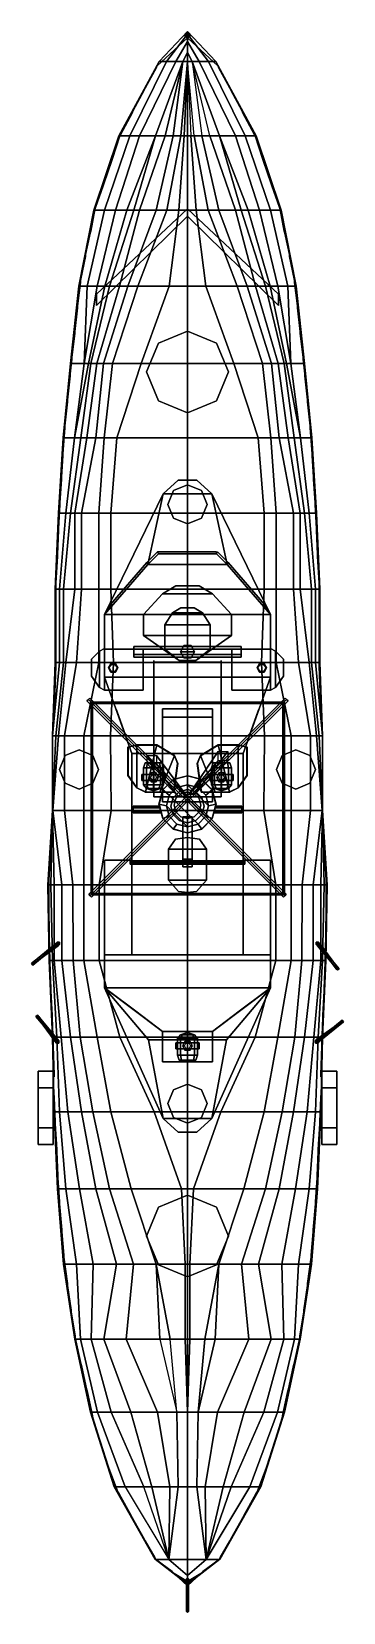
# Model space of a CAD drawing. Extents: x -9.3 to 9.3, y -48 to 46.6.
import ezdxf

# ---------------------------------------------------------------- set-up
doc = ezdxf.new("R2010")
doc.units = 0
doc.layers.get('0').update_dxf_attribs({"linetype": 'CONTINUOUS'})
doc.layers.add('RAILINGS', color=6, linetype='CONTINUOUS')
doc.layers.add('SUPERSTRUCTURE', color=3, linetype='CONTINUOUS')

msp = doc.modelspace()

# ---------------------------------------------------------------- linework, layer by layer
for points in [[(0, 46.57, 5.04), (0, 46.41, 4.3), (-1.26, 44.79, 4.09), (-1.69, 44.79, 4.78)], [(0, 46.57, 5.04), (0, 46.57, 5.04), (-1.69, 44.79, 4.78), (1.69, 44.79, 4.78)], [(0, 46.41, 4.3), (0, 45.98, 3.04), (-0.7, 44.79, 2.82), (-1.26, 44.79, 4.09)], [(0, 46.47, 5.02), (-0.15, 46.32, 5), (-0.12, 46.3, 9.74), (0, 46.42, 9.74)], [(-0.15, 46.32, 5), (0, 46.17, 4.98), (0, 46.18, 9.74), (-0.12, 46.3, 9.74)], [(0, 46.18, 9.74), (0.12, 46.3, 9.74), (0, 46.42, 9.74), (-0.12, 46.3, 9.74)], [(1.69, 44.79, 4.78), (1.26, 44.79, 4.09), (0, 46.41, 4.3), (0, 46.57, 5.04)], [(0.15, 46.32, 5), (0, 46.47, 5.02), (0, 46.42, 9.74), (0.12, 46.3, 9.74)], [(1.26, 44.79, 4.09), (0.7, 44.79, 2.82), (0, 45.98, 3.04), (0, 46.41, 4.3)], [(0, 46.17, 4.98), (0.15, 46.32, 5), (0.12, 46.3, 9.74), (0, 46.18, 9.74)], [(0, 45.98, 3.04), (0, 45.33, 0.89), (-0.28, 44.79, 0.64), (-0.7, 44.79, 2.82)], [(0, 29.877, 15.587), (0, 29.85, 15.55), (0, 46.171, 5.286), (0, 46.171, 5.371)], [(0, 46.171, 5.371), (0, 46.171, 5.286), (0, 29.85, 15.55), (0, 29.877, 15.587)], [(0.7, 44.79, 2.82), (0.28, 44.79, 0.64), (0, 45.33, 0.89), (0, 45.98, 3.04)], [(-1.69, 44.79, 4.78), (-1.26, 44.79, 4.09), (-3.45, 40.33, 3.24), (-4.1, 40.33, 4.49)], [(1.69, 44.79, 4.78), (-1.69, 44.79, 4.78), (-4.1, 40.33, 4.49), (4.1, 40.33, 4.49)], [(-1.26, 44.79, 4.09), (-0.7, 44.79, 2.82), (-2.87, 40.33, 2.23), (-3.45, 40.33, 3.24)], [(-0.7, 44.79, 2.82), (-0.28, 44.79, 0.64), (-1.92, 40.33, 0.03), (-2.87, 40.33, 2.23)], [(-0.28, 44.79, 0.64), (-0.28, 44.79, 0.64), (-1.33, 40.33, -0.93), (-1.92, 40.33, 0.03)], [(-0.28, 44.79, 0.64), (-0.28, 44.79, 0.64), (-0.86, 40.33, -1.65), (-1.33, 40.33, -0.93)], [(-0.28, 44.79, 0.64), (0, 44.79, 0.13), (-0.39, 40.33, -2.22), (-0.86, 40.33, -1.65)], [(0, 44.79, 0.13), (0, 44.79, 0.13), (-0.19, 40.33, -2.43), (-0.39, 40.33, -2.22)], [(0, 45.33, 0.89), (0, 45.09, 0.39), (0, 44.79, 0.13), (-0.28, 44.79, 0.64)], [(0, 40.33, -2.57), (-0.19, 40.33, -2.43), (0, 44.79, 0.13)], [(0.28, 44.79, 0.64), (0, 44.79, 0.13), (0, 45.09, 0.39), (0, 45.33, 0.89)], [(0, 44.79, 0.13), (0, 44.79, 0.13), (0.19, 40.33, -2.43), (0, 40.33, -2.57)], [(0.86, 40.33, -1.65), (0.39, 40.33, -2.22), (0, 44.79, 0.13), (0.28, 44.79, 0.64)], [(2.87, 40.33, 2.23), (1.92, 40.33, 0.03), (0.28, 44.79, 0.64), (0.7, 44.79, 2.82)], [(1.92, 40.33, 0.03), (1.33, 40.33, -0.93), (0.28, 44.79, 0.64)], [(3.45, 40.33, 3.24), (2.87, 40.33, 2.23), (0.7, 44.79, 2.82), (1.26, 44.79, 4.09)], [(4.1, 40.33, 4.49), (3.45, 40.33, 3.24), (1.26, 44.79, 4.09), (1.69, 44.79, 4.78)], [(-4.1, 40.33, 4.49), (-3.45, 40.33, 3.24), (-4.96, 35.9, 3.24), (-5.59, 35.9, 4.33)], [(4.1, 40.33, 4.49), (-4.1, 40.33, 4.49), (-5.59, 35.9, 4.33), (5.59, 35.9, 4.33)], [(-3.45, 40.33, 3.24), (-2.87, 40.33, 2.23), (-4.31, 35.9, 1.79), (-4.96, 35.9, 3.24)], [(-2.87, 40.33, 2.23), (-1.92, 40.33, 0.03), (-3.62, 35.9, 0.03), (-4.31, 35.9, 1.79)], [(-1.92, 40.33, 0.03), (-1.92, 40.33, 0.03), (-3.21, 35.9, -0.93), (-3.62, 35.9, 0.03)], [(-1.92, 40.33, 0.03), (-1.33, 40.33, -0.93), (-2.86, 35.9, -1.65), (-3.21, 35.9, -0.93)], [(-1.33, 40.33, -0.93), (-0.86, 40.33, -1.65), (-1.87, 35.9, -2.87), (-2.86, 35.9, -1.65)], [(-0.86, 40.33, -1.65), (-0.39, 40.33, -2.22), (-1.23, 35.9, -3.4), (-1.87, 35.9, -2.87)], [(-0.39, 40.33, -2.22), (-0.19, 40.33, -2.43), (-0.51, 35.9, -3.95), (-1.23, 35.9, -3.4)], [(0, 35.9, -4.18), (-0.51, 35.9, -3.95), (-0.19, 40.33, -2.43), (0, 40.33, -2.57)], [(0, 40.33, -2.57), (0.19, 40.33, -2.43), (0.51, 35.9, -3.95), (0, 35.9, -4.18)], [(1.23, 35.9, -3.4), (0.51, 35.9, -3.95), (0.19, 40.33, -2.43), (0.39, 40.33, -2.22)], [(1.87, 35.9, -2.87), (1.23, 35.9, -3.4), (0.39, 40.33, -2.22), (0.86, 40.33, -1.65)], [(2.86, 35.9, -1.65), (1.87, 35.9, -2.87), (0.86, 40.33, -1.65), (1.33, 40.33, -0.93)], [(3.21, 35.9, -0.93), (2.86, 35.9, -1.65), (1.33, 40.33, -0.93), (1.92, 40.33, 0.03)], [(4.31, 35.9, 1.79), (3.62, 35.9, 0.03), (1.92, 40.33, 0.03), (2.87, 40.33, 2.23)], [(3.62, 35.9, 0.03), (3.21, 35.9, -0.93), (1.92, 40.33, 0.03)], [(4.96, 35.9, 3.24), (4.31, 35.9, 1.79), (2.87, 40.33, 2.23), (3.45, 40.33, 3.24)], [(5.59, 35.9, 4.33), (4.96, 35.9, 3.24), (3.45, 40.33, 3.24), (4.1, 40.33, 4.49)], [(-5.43, 30.19, 4.07), (0, 35.53, 4.3), (0, 35.98, 5.21), (-5.43, 30.88, 4.65)], [(-5.43, 30.88, 4.65), (0, 35.98, 5.21), (0, 35.53, 4.3), (-5.43, 30.19, 4.07)], [(5.43, 30.88, 4.65), (0, 35.98, 5.21), (0, 35.53, 4.3), (5.43, 30.19, 4.07)], [(5.43, 30.19, 4.07), (0, 35.53, 4.3), (0, 35.98, 5.21), (5.43, 30.88, 4.65)], [(-5.59, 35.9, 4.33), (-4.96, 35.9, 3.24), (-5.99, 31.34, 3.24), (-6.49, 31.34, 4.13)], [(5.59, 35.9, 4.33), (-5.59, 35.9, 4.33), (-6.49, 31.34, 4.13), (6.49, 31.34, 4.13)], [(-4.96, 35.9, 3.24), (-4.31, 35.9, 1.79), (-5.4, 31.34, 1.4), (-5.99, 31.34, 3.24)], [(-4.31, 35.9, 1.79), (-3.62, 35.9, 0.03), (-4.93, 31.34, 0.03), (-5.4, 31.34, 1.4)], [(-3.62, 35.9, 0.03), (-3.21, 35.9, -0.93), (-4.66, 31.34, -0.93), (-4.93, 31.34, 0.03)], [(-3.21, 35.9, -0.93), (-2.86, 35.9, -1.65), (-4.07, 31.34, -2.2), (-4.66, 31.34, -0.93)], [(-2.86, 35.9, -1.65), (-1.87, 35.9, -2.87), (-3.56, 31.34, -2.87), (-4.07, 31.34, -2.2)], [(-1.87, 35.9, -2.87), (-1.23, 35.9, -3.4), (-2.97, 31.34, -3.4), (-3.56, 31.34, -2.87)], [(-1.23, 35.9, -3.4), (-0.51, 35.9, -3.95), (-1.1, 31.34, -4.25), (-2.97, 31.34, -3.4)], [(-0.51, 35.9, -3.95), (0, 35.9, -4.18), (0, 31.34, -4.31), (-1.1, 31.34, -4.25)], [(0, 35.9, -4.18), (0.51, 35.9, -3.95), (1.1, 31.34, -4.25), (0, 31.34, -4.31)], [(0.51, 35.9, -3.95), (1.23, 35.9, -3.4), (2.97, 31.34, -3.4), (1.1, 31.34, -4.25)], [(3.56, 31.34, -2.87), (2.97, 31.34, -3.4), (1.23, 35.9, -3.4), (1.87, 35.9, -2.87)], [(4.07, 31.34, -2.2), (3.56, 31.34, -2.87), (1.87, 35.9, -2.87), (2.86, 35.9, -1.65)], [(4.66, 31.34, -0.93), (4.07, 31.34, -2.2), (2.86, 35.9, -1.65), (3.21, 35.9, -0.93)], [(4.93, 31.34, 0.03), (4.66, 31.34, -0.93), (3.21, 35.9, -0.93), (3.62, 35.9, 0.03)], [(5.4, 31.34, 1.4), (4.93, 31.34, 0.03), (3.62, 35.9, 0.03), (4.31, 35.9, 1.79)], [(5.99, 31.34, 3.24), (5.4, 31.34, 1.4), (4.31, 35.9, 1.79), (4.96, 35.9, 3.24)], [(6.49, 31.34, 4.13), (5.99, 31.34, 3.24), (4.96, 35.9, 3.24), (5.59, 35.9, 4.33)], [(-6.49, 31.34, 4.13), (-5.99, 31.34, 3.24), (-6.18, 26.73, 1.01), (-6.98, 26.73, 4.04)], [(6.49, 31.34, 4.13), (-6.49, 31.34, 4.13), (-6.98, 26.73, 4.04), (6.98, 26.73, 4.04)], [(-5.4, 31.34, 1.4), (-4.93, 31.34, 0.03), (-5.92, 26.73, 0.03), (-6.18, 26.73, 1.01)], [(-5.99, 31.34, 3.24), (-5.4, 31.34, 1.4), (-6.18, 26.73, 1.01)], [(-4.93, 31.34, 0.03), (-4.66, 31.34, -0.93), (-5.77, 26.73, -0.93), (-5.92, 26.73, 0.03)], [(-4.66, 31.34, -0.93), (-4.07, 31.34, -2.2), (-5.41, 26.73, -2.2), (-5.77, 26.73, -0.93)], [(-4.07, 31.34, -2.2), (-3.56, 31.34, -2.87), (-5.01, 26.73, -2.87), (-5.41, 26.73, -2.2)], [(-3.56, 31.34, -2.87), (-2.97, 31.34, -3.4), (-4.48, 26.73, -3.4), (-5.01, 26.73, -2.87)], [(-2.97, 31.34, -3.4), (-1.1, 31.34, -4.25), (-2.77, 26.73, -4.25), (-4.48, 26.73, -3.4)], [(0, 26.73, -4.31), (-2.77, 26.73, -4.25), (-1.1, 31.34, -4.25), (0, 31.34, -4.31)], [(0, 31.34, -4.31), (1.1, 31.34, -4.25), (2.77, 26.73, -4.25), (0, 26.73, -4.31)], [(4.48, 26.73, -3.4), (2.77, 26.73, -4.25), (1.1, 31.34, -4.25), (2.97, 31.34, -3.4)], [(5.01, 26.73, -2.87), (4.48, 26.73, -3.4), (2.97, 31.34, -3.4), (3.56, 31.34, -2.87)], [(5.41, 26.73, -2.2), (5.01, 26.73, -2.87), (3.56, 31.34, -2.87), (4.07, 31.34, -2.2)], [(5.77, 26.73, -0.93), (5.41, 26.73, -2.2), (4.07, 31.34, -2.2), (4.66, 31.34, -0.93)], [(5.92, 26.73, 0.03), (5.77, 26.73, -0.93), (4.66, 31.34, -0.93), (4.93, 31.34, 0.03)], [(6.18, 26.73, 1.01), (5.92, 26.73, 0.03), (4.93, 31.34, 0.03), (5.4, 31.34, 1.4)], [(6.18, 26.73, 1.01), (6.18, 26.73, 1.01), (5.4, 31.34, 1.4), (5.99, 31.34, 3.24)], [(6.98, 26.73, 4.04), (6.18, 26.73, 1.01), (5.99, 31.34, 3.24), (6.49, 31.34, 4.13)], [(0, 29.877, 15.587), (0, 29.85, 15.55), (0, 29.4, 16.5), (0, 29.44, 16.56)], [(0, 29.44, 16.56), (0, 29.4, 16.5), (0, 29.85, 15.55), (0, 29.877, 15.587)], [(0, 29.822, 15.608), (0, 29.85, 15.55), (0, 28.89, 15.7), (0, 28.94, 15.74)], [(0, 28.94, 15.74), (0, 28.89, 15.7), (0, 29.85, 15.55), (0, 29.822, 15.608)], [(0, -3.11, 35.21), (0, -1.618, 34.304), (0, 29.4, 16.5), (0, 29.44, 16.56)], [(0, 29.44, 16.56), (0, 29.4, 16.5), (0, -1.618, 34.304), (0, -3.11, 35.21)], [(0, 28.97, 15.73), (0, 28.94, 15.74), (0, 29.4, 16.5), (0, 29.44, 16.47)], [(0, 29.44, 16.47), (0, 29.4, 16.5), (0, 28.94, 15.74), (0, 28.97, 15.73)], [(0, 28.66, 4.07), (-1.725, 27.945, 4.06), (-1.725, 27.945, 4.79), (0, 28.66, 4.79)], [(0, 28.94, 15.74), (0, 28.89, 15.7), (0, -3.11, 35.16), (0, -3.11, 35.21)], [(0, -3.11, 35.21), (0, -3.11, 35.16), (0, 28.89, 15.7), (0, 28.94, 15.74)], [(1.725, 27.945, 4.06), (0, 28.66, 4.07), (0, 28.66, 4.79), (1.725, 27.945, 4.79)], [(-1.725, 27.945, 4.06), (-2.44, 26.22, 4.02), (-2.44, 26.22, 4.79), (-1.725, 27.945, 4.79)], [(2.44, 26.22, 4.02), (1.725, 27.945, 4.06), (1.725, 27.945, 4.79), (2.44, 26.22, 4.79)], [(-6.98, 26.73, 4.04), (-6.18, 26.73, 1.01), (-6.75, 22.28, 0.05), (-7.42, 22.28, 3.92)], [(6.98, 26.73, 4.04), (-6.98, 26.73, 4.04), (-7.42, 22.28, 3.92), (7.42, 22.28, 3.92)], [(-5.92, 26.73, 0.03), (-5.77, 26.73, -0.93), (-6.38, 22.28, -1.85), (-6.75, 22.28, 0.05)], [(-6.18, 26.73, 1.01), (-5.92, 26.73, 0.03), (-6.75, 22.28, 0.05)], [(-5.77, 26.73, -0.93), (-5.41, 26.73, -2.2), (-6.02, 22.28, -2.75), (-6.38, 22.28, -1.85)], [(-5.41, 26.73, -2.2), (-5.01, 26.73, -2.87), (-5.47, 22.28, -3.42), (-6.02, 22.28, -2.75)], [(-5.01, 26.73, -2.87), (-4.48, 26.73, -3.4), (-4.97, 22.28, -3.76), (-5.47, 22.28, -3.42)], [(-4.48, 26.73, -3.4), (-2.77, 26.73, -4.25), (-4.22, 22.28, -4.04), (-4.97, 22.28, -3.76)], [(0, 22.28, -4.31), (-4.22, 22.28, -4.04), (-2.77, 26.73, -4.25), (0, 26.73, -4.31)], [(0, 26.73, -4.31), (2.77, 26.73, -4.25), (4.22, 22.28, -4.04), (0, 22.28, -4.31)], [(4.97, 22.28, -3.76), (4.22, 22.28, -4.04), (2.77, 26.73, -4.25), (4.48, 26.73, -3.4)], [(5.47, 22.28, -3.42), (4.97, 22.28, -3.76), (4.48, 26.73, -3.4), (5.01, 26.73, -2.87)], [(6.02, 22.28, -2.75), (5.47, 22.28, -3.42), (5.01, 26.73, -2.87), (5.41, 26.73, -2.2)], [(6.38, 22.28, -1.85), (6.02, 22.28, -2.75), (5.41, 26.73, -2.2), (5.77, 26.73, -0.93)], [(6.75, 22.28, 0.05), (6.38, 22.28, -1.85), (5.77, 26.73, -0.93), (5.92, 26.73, 0.03)], [(6.75, 22.28, 0.05), (6.75, 22.28, 0.05), (5.92, 26.73, 0.03), (6.18, 26.73, 1.01)], [(7.42, 22.28, 3.92), (6.75, 22.28, 0.05), (6.18, 26.73, 1.01), (6.98, 26.73, 4.04)], [(-2.44, 26.22, 4.02), (-1.725, 24.495, 3.97), (-1.725, 24.495, 4.79), (-2.44, 26.22, 4.79)], [(1.725, 24.495, 3.97), (2.44, 26.22, 4.02), (2.44, 26.22, 4.79), (1.725, 24.495, 4.79)], [(-1.725, 24.495, 3.97), (0, 23.78, 3.96), (0, 23.78, 4.79), (-1.725, 24.495, 4.79)], [(0, 23.78, 3.96), (1.725, 24.495, 3.97), (1.725, 24.495, 4.79), (0, 23.78, 4.79)], [(-7.42, 22.28, 3.92), (-6.75, 22.28, 0.05), (-7.26, 17.78, 0.05), (-7.7, 17.78, 3.79)], [(7.42, 22.28, 3.92), (-7.42, 22.28, 3.92), (-7.7, 17.78, 3.79), (7.7, 17.78, 3.79)], [(-6.75, 22.28, 0.05), (-6.38, 22.28, -1.85), (-6.99, 17.78, -1.85), (-7.26, 17.78, 0.05)], [(-6.38, 22.28, -1.85), (-6.02, 22.28, -2.75), (-6.73, 17.78, -2.75), (-6.99, 17.78, -1.85)], [(-6.02, 22.28, -2.75), (-5.47, 22.28, -3.42), (-6.33, 17.78, -3.42), (-6.73, 17.78, -2.75)], [(-5.47, 22.28, -3.42), (-4.97, 22.28, -3.76), (-5.29, 17.78, -4.05), (-6.33, 17.78, -3.42)], [(-4.97, 22.28, -3.76), (-4.22, 22.28, -4.04), (-4.58, 17.78, -4.44), (-5.29, 17.78, -4.05)], [(0, 17.78, -4.44), (-4.58, 17.78, -4.44), (-4.22, 22.28, -4.04), (0, 22.28, -4.31)], [(0, 22.28, -4.31), (4.22, 22.28, -4.04), (4.58, 17.78, -4.44), (0, 17.78, -4.44)], [(5.29, 17.78, -4.05), (4.58, 17.78, -4.44), (4.22, 22.28, -4.04), (4.97, 22.28, -3.76)], [(6.33, 17.78, -3.42), (5.29, 17.78, -4.05), (4.97, 22.28, -3.76), (5.47, 22.28, -3.42)], [(6.73, 17.78, -2.75), (6.33, 17.78, -3.42), (5.47, 22.28, -3.42), (6.02, 22.28, -2.75)], [(6.99, 17.78, -1.85), (6.73, 17.78, -2.75), (6.02, 22.28, -2.75), (6.38, 22.28, -1.85)], [(7.26, 17.78, 0.05), (6.99, 17.78, -1.85), (6.38, 22.28, -1.85), (6.75, 22.28, 0.05)], [(7.7, 17.78, 3.79), (7.26, 17.78, 0.05), (6.75, 22.28, 0.05), (7.42, 22.28, 3.92)], [(-7.7, 17.78, 3.79), (-7.26, 17.78, 0.05), (-7.65, 13.23, 0.05), (-7.91, 13.23, 3.65)], [(7.7, 17.78, 3.79), (-7.7, 17.78, 3.79), (-7.91, 13.23, 3.65), (7.91, 13.23, 3.65)], [(-7.26, 17.78, 0.05), (-6.99, 17.78, -1.85), (-7.4, 13.23, -1.85), (-7.65, 13.23, 0.05)], [(-6.99, 17.78, -1.85), (-6.73, 17.78, -2.75), (-6.73, 13.23, -2.75), (-7.4, 13.23, -1.85)], [(-6.73, 17.78, -2.75), (-6.33, 17.78, -3.42), (-6.33, 13.23, -3.42), (-6.73, 13.23, -2.75)], [(-6.33, 17.78, -3.42), (-5.29, 17.78, -4.05), (-5.29, 13.23, -4.05), (-6.33, 13.23, -3.42)], [(-5.29, 17.78, -4.05), (-4.58, 17.78, -4.44), (-4.58, 13.23, -4.44), (-5.29, 13.23, -4.05)], [(0, 13.23, -4.44), (-4.58, 13.23, -4.44), (-4.58, 17.78, -4.44), (0, 17.78, -4.44)], [(0, 17.78, -4.44), (4.58, 17.78, -4.44), (4.58, 13.23, -4.44), (0, 13.23, -4.44)], [(5.29, 13.23, -4.05), (4.58, 13.23, -4.44), (4.58, 17.78, -4.44), (5.29, 17.78, -4.05)], [(6.33, 13.23, -3.42), (5.29, 13.23, -4.05), (5.29, 17.78, -4.05), (6.33, 17.78, -3.42)], [(6.73, 13.23, -2.75), (6.33, 13.23, -3.42), (6.33, 17.78, -3.42), (6.73, 17.78, -2.75)], [(7.4, 13.23, -1.85), (6.73, 13.23, -2.75), (6.73, 17.78, -2.75), (6.99, 17.78, -1.85)], [(7.65, 13.23, 0.05), (7.4, 13.23, -1.85), (6.99, 17.78, -1.85), (7.26, 17.78, 0.05)], [(7.91, 13.23, 3.65), (7.65, 13.23, 0.05), (7.26, 17.78, 0.05), (7.7, 17.78, 3.79)], [(-7.91, 13.23, 3.65), (-7.65, 13.23, 0.05), (-7.65, 8.84, 0.05), (-7.91, 8.84, 3.65)], [(7.91, 13.23, 3.65), (-7.91, 13.23, 3.65), (-7.91, 8.84, 3.65), (7.91, 8.84, 3.65)], [(-7.65, 13.23, 0.05), (-7.4, 13.23, -1.85), (-7.4, 8.84, -1.85), (-7.65, 8.84, 0.05)], [(-7.4, 13.23, -1.85), (-6.73, 13.23, -2.75), (-7.26, 8.84, -2.75), (-7.4, 8.84, -1.85)], [(-6.73, 13.23, -2.75), (-6.33, 13.23, -3.42), (-6.63, 8.84, -3.67), (-7.26, 8.84, -2.75)], [(-6.33, 13.23, -3.42), (-5.29, 13.23, -4.05), (-5.29, 8.84, -4.29), (-6.63, 8.84, -3.67)], [(-5.29, 13.23, -4.05), (-4.58, 13.23, -4.44), (-4.43, 8.84, -4.44), (-5.29, 8.84, -4.29)], [(0, 8.84, -4.44), (-4.43, 8.84, -4.44), (-4.58, 13.23, -4.44), (0, 13.23, -4.44)], [(0, 13.23, -4.44), (4.58, 13.23, -4.44), (4.43, 8.84, -4.44), (0, 8.84, -4.44)], [(5.29, 8.84, -4.29), (4.43, 8.84, -4.44), (4.58, 13.23, -4.44), (5.29, 13.23, -4.05)], [(6.63, 8.84, -3.67), (5.29, 8.84, -4.29), (5.29, 13.23, -4.05), (6.33, 13.23, -3.42)], [(7.26, 8.84, -2.75), (6.63, 8.84, -3.67), (6.33, 13.23, -3.42), (6.73, 13.23, -2.75)], [(7.4, 8.84, -1.85), (7.26, 8.84, -2.75), (6.73, 13.23, -2.75), (7.4, 13.23, -1.85)], [(7.65, 8.84, 0.05), (7.4, 8.84, -1.85), (7.4, 13.23, -1.85), (7.65, 13.23, 0.05)], [(7.91, 8.84, 3.65), (7.65, 8.84, 0.05), (7.65, 13.23, 0.05), (7.91, 13.23, 3.65)], [(-7.91, 8.84, 3.65), (-7.65, 8.84, 0.05), (-8.06, 4.47, 0.05), (-8.06, 4.47, 3.52)], [(-7.65, 8.84, 0.05), (-7.4, 8.84, -1.85), (-7.87, 4.47, -1.85), (-8.06, 4.47, 0.05)], [(7.91, 8.84, 3.65), (-7.91, 8.84, 3.65), (-8.06, 4.47, 3.52), (8.06, 4.47, 3.52)], [(-7.4, 8.84, -1.85), (-7.26, 8.84, -2.75), (-7.7, 4.47, -2.91), (-7.87, 4.47, -1.85)], [(-7.26, 8.84, -2.75), (-6.63, 8.84, -3.67), (-7.35, 4.47, -3.67), (-7.7, 4.47, -2.91)], [(-6.63, 8.84, -3.67), (-5.29, 8.84, -4.29), (-6.19, 4.47, -4.29), (-7.35, 4.47, -3.67)], [(-5.29, 8.84, -4.29), (-4.43, 8.84, -4.44), (-4.59, 4.47, -4.44), (-6.19, 4.47, -4.29)], [(-4.69, 8.52, 9.19), (-4.565, 8.737, 9.19), (-4.58, 8.762, 9.16), (-4.72, 8.52, 9.16)], [(-4.58, 8.762, 9.11), (-4.72, 8.52, 9.11), (-4.72, 8.52, 9.16), (-4.58, 8.762, 9.16)], [(-4.565, 8.303, 9.19), (-4.69, 8.52, 9.19), (-4.72, 8.52, 9.16), (-4.58, 8.278, 9.16)], [(-4.72, 8.52, 9.11), (-4.58, 8.278, 9.11), (-4.58, 8.278, 9.16), (-4.72, 8.52, 9.16)], [(-4.565, 8.737, 9.19), (-4.69, 8.52, 9.19), (-4.69, 8.52, 9.8), (-4.565, 8.737, 9.8)], [(-4.69, 8.52, 9.19), (-4.565, 8.303, 9.19), (-4.565, 8.303, 9.8), (-4.69, 8.52, 9.8)], [(0, 4.47, -4.44), (-4.59, 4.47, -4.44), (-4.43, 8.84, -4.44), (0, 8.84, -4.44)], [(-4.565, 8.737, 9.19), (-4.315, 8.737, 9.19), (-4.3, 8.762, 9.16), (-4.58, 8.762, 9.16)], [(-4.3, 8.762, 9.11), (-4.58, 8.762, 9.11), (-4.58, 8.762, 9.16), (-4.3, 8.762, 9.16)], [(-4.315, 8.737, 9.19), (-4.565, 8.737, 9.19), (-4.565, 8.737, 9.8), (-4.315, 8.737, 9.8)], [(-4.315, 8.737, 9.19), (-4.19, 8.52, 9.19), (-4.16, 8.52, 9.16), (-4.3, 8.762, 9.16)], [(-4.19, 8.52, 9.19), (-4.315, 8.737, 9.19), (-4.315, 8.737, 9.8), (-4.19, 8.52, 9.8)], [(-4.315, 8.303, 9.19), (-4.19, 8.52, 9.19), (-4.19, 8.52, 9.8), (-4.315, 8.303, 9.8)], [(-4.19, 8.52, 9.19), (-4.315, 8.303, 9.19), (-4.3, 8.278, 9.16), (-4.16, 8.52, 9.16)], [(-4.16, 8.52, 9.11), (-4.3, 8.762, 9.11), (-4.3, 8.762, 9.16), (-4.16, 8.52, 9.16)], [(-4.3, 8.278, 9.11), (-4.16, 8.52, 9.11), (-4.16, 8.52, 9.16), (-4.3, 8.278, 9.16)], [(0, 8.84, -4.44), (4.43, 8.84, -4.44), (4.59, 4.47, -4.44), (0, 4.47, -4.44)], [(4.3, 8.762, 9.11), (4.16, 8.52, 9.11), (4.16, 8.52, 9.16), (4.3, 8.762, 9.16)], [(4.19, 8.52, 9.19), (4.315, 8.737, 9.19), (4.3, 8.762, 9.16), (4.16, 8.52, 9.16)], [(4.16, 8.52, 9.11), (4.3, 8.278, 9.11), (4.3, 8.278, 9.16), (4.16, 8.52, 9.16)], [(4.315, 8.303, 9.19), (4.19, 8.52, 9.19), (4.16, 8.52, 9.16), (4.3, 8.278, 9.16)], [(4.315, 8.737, 9.19), (4.19, 8.52, 9.19), (4.19, 8.52, 9.8), (4.315, 8.737, 9.8)], [(4.19, 8.52, 9.19), (4.315, 8.303, 9.19), (4.315, 8.303, 9.8), (4.19, 8.52, 9.8)], [(4.58, 8.762, 9.11), (4.3, 8.762, 9.11), (4.3, 8.762, 9.16), (4.58, 8.762, 9.16)], [(4.315, 8.737, 9.19), (4.565, 8.737, 9.19), (4.58, 8.762, 9.16), (4.3, 8.762, 9.16)], [(4.565, 8.737, 9.19), (4.315, 8.737, 9.19), (4.315, 8.737, 9.8), (4.565, 8.737, 9.8)], [(6.19, 4.47, -4.29), (4.59, 4.47, -4.44), (4.43, 8.84, -4.44), (5.29, 8.84, -4.29)], [(4.565, 8.737, 9.19), (4.69, 8.52, 9.19), (4.72, 8.52, 9.16), (4.58, 8.762, 9.16)], [(4.69, 8.52, 9.19), (4.565, 8.737, 9.19), (4.565, 8.737, 9.8), (4.69, 8.52, 9.8)], [(4.69, 8.52, 9.19), (4.565, 8.303, 9.19), (4.58, 8.278, 9.16), (4.72, 8.52, 9.16)], [(4.565, 8.303, 9.19), (4.69, 8.52, 9.19), (4.69, 8.52, 9.8), (4.565, 8.303, 9.8)], [(4.72, 8.52, 9.11), (4.58, 8.762, 9.11), (4.58, 8.762, 9.16), (4.72, 8.52, 9.16)], [(4.58, 8.278, 9.11), (4.72, 8.52, 9.11), (4.72, 8.52, 9.16), (4.58, 8.278, 9.16)], [(7.35, 4.47, -3.67), (6.19, 4.47, -4.29), (5.29, 8.84, -4.29), (6.63, 8.84, -3.67)], [(7.7, 4.47, -2.91), (7.35, 4.47, -3.67), (6.63, 8.84, -3.67), (7.26, 8.84, -2.75)], [(7.87, 4.47, -1.85), (7.7, 4.47, -2.91), (7.26, 8.84, -2.75), (7.4, 8.84, -1.85)], [(8.06, 4.47, 0.05), (7.87, 4.47, -1.85), (7.4, 8.84, -1.85), (7.65, 8.84, 0.05)], [(8.06, 4.47, 3.52), (8.06, 4.47, 0.05), (7.65, 8.84, 0.05), (7.91, 8.84, 3.65)], [(-4.315, 8.303, 9.19), (-4.565, 8.303, 9.19), (-4.58, 8.278, 9.16), (-4.3, 8.278, 9.16)], [(-4.58, 8.278, 9.11), (-4.3, 8.278, 9.11), (-4.3, 8.278, 9.16), (-4.58, 8.278, 9.16)], [(-4.565, 8.303, 9.19), (-4.315, 8.303, 9.19), (-4.315, 8.303, 9.8), (-4.565, 8.303, 9.8)], [(4.565, 8.303, 9.19), (4.315, 8.303, 9.19), (4.3, 8.278, 9.16), (4.58, 8.278, 9.16)], [(4.3, 8.278, 9.11), (4.58, 8.278, 9.11), (4.58, 8.278, 9.16), (4.3, 8.278, 9.16)], [(4.315, 8.303, 9.19), (4.565, 8.303, 9.19), (4.565, 8.303, 9.8), (4.315, 8.303, 9.8)], [(-7.87, 4.47, -1.85), (-7.7, 4.47, -2.91), (-8.05, 0, -2.91), (-8.06, 0, -1.85)], [(-8.06, 4.47, 3.52), (-8.06, 4.47, 0.05), (-8.06, 0, 0.05), (-8.06, 0, 3.52)], [(-8.06, 4.47, 0.05), (-7.87, 4.47, -1.85), (-8.06, 0, -1.85), (-8.06, 0, 0.05)], [(8.06, 4.47, 3.52), (-8.06, 4.47, 3.52), (-8.06, 0, 3.52), (8.06, 0, 3.52)], [(-7.7, 4.47, -2.91), (-7.35, 4.47, -3.67), (-7.35, 0, -3.97), (-8.05, 0, -2.91)], [(-7.35, 4.47, -3.67), (-6.19, 4.47, -4.29), (-6.19, 0, -4.29), (-7.35, 0, -3.97)], [(-6.19, 4.47, -4.29), (-4.59, 4.47, -4.44), (-4.56, 0, -4.44), (-6.19, 0, -4.29)], [(0, 0, -4.44), (-4.56, 0, -4.44), (-4.59, 4.47, -4.44), (0, 4.47, -4.44)], [(0, 4.47, -4.44), (4.59, 4.47, -4.44), (4.56, 0, -4.44), (0, 0, -4.44)], [(6.19, 0, -4.29), (4.56, 0, -4.44), (4.59, 4.47, -4.44), (6.19, 4.47, -4.29)], [(7.35, 0, -3.97), (6.19, 0, -4.29), (6.19, 4.47, -4.29), (7.35, 4.47, -3.67)], [(8.05, 0, -2.91), (7.35, 0, -3.97), (7.35, 4.47, -3.67), (7.7, 4.47, -2.91)], [(8.06, 0, -1.85), (8.05, 0, -2.91), (7.7, 4.47, -2.91), (7.87, 4.47, -1.85)], [(8.06, 0, 0.05), (8.06, 0, -1.85), (7.87, 4.47, -1.85), (8.06, 4.47, 0.05)], [(8.06, 0, 3.52), (8.06, 0, 0.05), (8.06, 4.47, 0.05), (8.06, 4.47, 3.52)], [(-2.63, 2.54, 22.1), (-2.454, 2.54, 22.524), (-2.384, 2.84, 22.454), (-2.53, 2.84, 22.1)], [(-2.454, 2.54, 21.676), (-2.63, 2.54, 22.1), (-2.53, 2.84, 22.1), (-2.384, 2.84, 21.746)], [(-2.53, 2.84, 22.1), (-1.676, 2.84, 22.454), (-1.53, 2.84, 22.1), (-2.384, 2.84, 21.746)], [(-2.384, 2.84, 22.454), (-2.03, 2.84, 22.6), (-1.676, 2.84, 22.454), (-2.53, 2.84, 22.1)], [(-2.03, 2.54, 21.5), (-2.454, 2.54, 21.676), (-2.384, 2.84, 21.746), (-2.03, 2.84, 21.6)], [(-2.454, 2.54, 22.524), (-2.03, 2.54, 22.7), (-2.03, 2.84, 22.6), (-2.384, 2.84, 22.454)], [(-2.384, 2.84, 21.746), (-1.53, 2.84, 22.1), (-1.676, 2.84, 21.746), (-2.03, 2.84, 21.6)], [(-1.606, 2.54, 21.676), (-2.03, 2.54, 21.5), (-2.03, 2.84, 21.6), (-1.676, 2.84, 21.746)], [(-2.03, 2.54, 22.7), (-1.606, 2.54, 22.524), (-1.676, 2.84, 22.454), (-2.03, 2.84, 22.6)], [(-1.606, 2.54, 22.524), (-1.43, 2.54, 22.1), (-1.53, 2.84, 22.1), (-1.676, 2.84, 22.454)], [(-1.43, 2.54, 22.1), (-1.606, 2.54, 21.676), (-1.676, 2.84, 21.746), (-1.53, 2.84, 22.1)], [(1.606, 2.54, 18.126), (1.43, 2.54, 18.55), (1.53, 2.84, 18.55), (1.676, 2.84, 18.196)], [(1.43, 2.54, 18.55), (1.606, 2.54, 18.974), (1.676, 2.84, 18.904), (1.53, 2.84, 18.55)], [(1.676, 2.84, 18.904), (2.03, 2.84, 19.05), (2.384, 2.84, 18.904), (1.53, 2.84, 18.55)], [(1.53, 2.84, 18.55), (2.384, 2.84, 18.904), (2.53, 2.84, 18.55), (1.676, 2.84, 18.196)], [(2.03, 2.54, 17.95), (1.606, 2.54, 18.126), (1.676, 2.84, 18.196), (2.03, 2.84, 18.05)], [(1.606, 2.54, 18.974), (2.03, 2.54, 19.15), (2.03, 2.84, 19.05), (1.676, 2.84, 18.904)], [(1.676, 2.84, 18.196), (2.53, 2.84, 18.55), (2.384, 2.84, 18.196), (2.03, 2.84, 18.05)], [(2.454, 2.54, 18.126), (2.03, 2.54, 17.95), (2.03, 2.84, 18.05), (2.384, 2.84, 18.196)], [(2.03, 2.54, 19.15), (2.454, 2.54, 18.974), (2.384, 2.84, 18.904), (2.03, 2.84, 19.05)], [(2.63, 2.54, 18.55), (2.454, 2.54, 18.126), (2.384, 2.84, 18.196), (2.53, 2.84, 18.55)], [(2.454, 2.54, 18.974), (2.63, 2.54, 18.55), (2.53, 2.84, 18.55), (2.384, 2.84, 18.904)], [(-2.73, 2.16, 21.16), (-2.73, 1.8, 21.16), (-2.73, 1.88, 22.16), (-2.73, 2.16, 22.16)], [(-2.63, 2.16, 22.16), (-2.63, 2.16, 21.26), (-2.73, 2.16, 21.16), (-2.73, 2.16, 22.16)], [(-1.33, 2.16, 21.16), (-1.33, 1.8, 21.16), (-2.73, 1.8, 21.16), (-2.73, 2.16, 21.16)], [(-2.63, 2.16, 21.26), (-1.43, 2.16, 21.26), (-1.33, 2.16, 21.16), (-2.73, 2.16, 21.16)], [(-2.73, 2.16, 22.16), (-2.73, 1.88, 22.16), (-2.63, 1.88, 22.16), (-2.63, 2.16, 22.16)], [(-2.63, 2.54, 22.1), (-2.454, 2.54, 21.676), (-2.454, 1.54, 21.676), (-2.63, 1.54, 22.1)], [(-2.454, 2.54, 22.524), (-2.63, 2.54, 22.1), (-2.63, 1.54, 22.1), (-2.454, 1.54, 22.524)], [(-2.63, 1.88, 22.16), (-2.63, 1.8, 21.26), (-2.63, 2.16, 21.26), (-2.63, 2.16, 22.16)], [(-2.63, 1.8, 21.26), (-1.43, 1.8, 21.26), (-1.43, 2.16, 21.26), (-2.63, 2.16, 21.26)], [(-2.454, 2.54, 21.676), (-2.03, 2.54, 21.5), (-2.03, 1.54, 21.5), (-2.454, 1.54, 21.676)], [(-2.03, 2.54, 22.7), (-2.454, 2.54, 22.524), (-2.454, 1.54, 22.524), (-2.03, 1.54, 22.7)], [(-2.21, 1.98, 21.16), (-2.12, 2.136, 21.16), (-2.18, 2.24, 20.47), (-2.33, 1.98, 20.47)], [(-2.12, 1.824, 21.16), (-2.21, 1.98, 21.16), (-2.33, 1.98, 20.47), (-2.18, 1.72, 20.47)], [(-2.12, 2.136, 21.16), (-1.94, 2.136, 21.16), (-1.88, 2.24, 20.47), (-2.18, 2.24, 20.47)], [(-2.03, 2.54, 21.5), (-1.606, 2.54, 21.676), (-1.606, 1.54, 21.676), (-2.03, 1.54, 21.5)], [(-1.606, 2.54, 22.524), (-2.03, 2.54, 22.7), (-2.03, 1.54, 22.7), (-1.606, 1.54, 22.524)], [(-1.94, 2.136, 21.16), (-1.85, 1.98, 21.16), (-1.73, 1.98, 20.47), (-1.88, 2.24, 20.47)], [(-1.85, 1.98, 21.16), (-1.94, 1.824, 21.16), (-1.88, 1.72, 20.47), (-1.73, 1.98, 20.47)], [(-1.606, 2.54, 21.676), (-1.43, 2.54, 22.1), (-1.43, 1.54, 22.1), (-1.606, 1.54, 21.676)], [(-1.43, 2.54, 22.1), (-1.606, 2.54, 22.524), (-1.606, 1.54, 22.524), (-1.43, 1.54, 22.1)], [(-1.43, 2.16, 21.26), (-1.43, 1.8, 21.26), (-1.43, 1.88, 22.16), (-1.43, 2.16, 22.16)], [(-1.33, 2.16, 22.16), (-1.33, 2.16, 21.16), (-1.43, 2.16, 21.26), (-1.43, 2.16, 22.16)], [(-1.43, 2.16, 22.16), (-1.43, 1.88, 22.16), (-1.33, 1.88, 22.16), (-1.33, 2.16, 22.16)], [(-1.33, 1.88, 22.16), (-1.33, 1.8, 21.16), (-1.33, 2.16, 21.16), (-1.33, 2.16, 22.16)], [(1.43, 2.16, 18.61), (1.43, 2.16, 17.71), (1.33, 2.16, 17.61), (1.33, 2.16, 18.61)], [(1.33, 2.16, 17.61), (1.33, 1.8, 17.61), (1.33, 1.88, 18.61), (1.33, 2.16, 18.61)], [(1.43, 2.16, 17.71), (2.63, 2.16, 17.71), (2.73, 2.16, 17.61), (1.33, 2.16, 17.61)], [(2.73, 2.16, 17.61), (2.73, 1.8, 17.61), (1.33, 1.8, 17.61), (1.33, 2.16, 17.61)], [(1.33, 2.16, 18.61), (1.33, 1.88, 18.61), (1.43, 1.88, 18.61), (1.43, 2.16, 18.61)], [(1.606, 2.54, 18.974), (1.43, 2.54, 18.55), (1.43, 1.54, 18.55), (1.606, 1.54, 18.974)], [(1.43, 2.54, 18.55), (1.606, 2.54, 18.126), (1.606, 1.54, 18.126), (1.43, 1.54, 18.55)], [(1.43, 1.88, 18.61), (1.43, 1.8, 17.71), (1.43, 2.16, 17.71), (1.43, 2.16, 18.61)], [(1.43, 1.8, 17.71), (2.63, 1.8, 17.71), (2.63, 2.16, 17.71), (1.43, 2.16, 17.71)], [(1.606, 2.54, 18.126), (2.03, 2.54, 17.95), (2.03, 1.54, 17.95), (1.606, 1.54, 18.126)], [(2.03, 2.54, 19.15), (1.606, 2.54, 18.974), (1.606, 1.54, 18.974), (2.03, 1.54, 19.15)], [(1.85, 1.98, 17.61), (1.94, 2.136, 17.61), (1.88, 2.24, 16.92), (1.73, 1.98, 16.92)], [(1.94, 1.824, 17.61), (1.85, 1.98, 17.61), (1.73, 1.98, 16.92), (1.88, 1.72, 16.92)], [(1.94, 2.136, 17.61), (2.12, 2.136, 17.61), (2.18, 2.24, 16.92), (1.88, 2.24, 16.92)], [(2.03, 2.54, 17.95), (2.454, 2.54, 18.126), (2.454, 1.54, 18.126), (2.03, 1.54, 17.95)], [(2.454, 2.54, 18.974), (2.03, 2.54, 19.15), (2.03, 1.54, 19.15), (2.454, 1.54, 18.974)], [(2.12, 2.136, 17.61), (2.21, 1.98, 17.61), (2.33, 1.98, 16.92), (2.18, 2.24, 16.92)], [(2.21, 1.98, 17.61), (2.12, 1.824, 17.61), (2.18, 1.72, 16.92), (2.33, 1.98, 16.92)], [(2.63, 2.54, 18.55), (2.454, 2.54, 18.974), (2.454, 1.54, 18.974), (2.63, 1.54, 18.55)], [(2.454, 2.54, 18.126), (2.63, 2.54, 18.55), (2.63, 1.54, 18.55), (2.454, 1.54, 18.126)], [(2.73, 2.16, 18.61), (2.73, 2.16, 17.61), (2.63, 2.16, 17.71), (2.63, 2.16, 18.61)], [(2.63, 2.16, 17.71), (2.63, 1.8, 17.71), (2.63, 1.88, 18.61), (2.63, 2.16, 18.61)], [(2.63, 2.16, 18.61), (2.63, 1.88, 18.61), (2.73, 1.88, 18.61), (2.73, 2.16, 18.61)], [(2.73, 1.88, 18.61), (2.73, 1.8, 17.61), (2.73, 2.16, 17.61), (2.73, 2.16, 18.61)], [(-2.73, 1.88, 22.16), (-2.73, 1.8, 21.16), (-2.63, 1.8, 21.26), (-2.63, 1.88, 22.16)], [(-2.73, 1.8, 21.16), (-1.33, 1.8, 21.16), (-1.43, 1.8, 21.26), (-2.63, 1.8, 21.26)], [(-2.33, 1.32, 22.4), (-2.454, 1.54, 22.524), (-2.63, 1.54, 22.1), (-2.454, 1.32, 22.1)], [(-2.454, 1.32, 22.1), (-2.63, 1.54, 22.1), (-2.454, 1.54, 21.676), (-2.33, 1.32, 21.8)], [(-2.33, 1.32, 21.8), (-2.454, 1.54, 21.676), (-2.03, 1.54, 21.5), (-2.03, 1.32, 21.676)], [(-2.03, 1.32, 22.524), (-2.03, 1.54, 22.7), (-2.454, 1.54, 22.524), (-2.33, 1.32, 22.4)], [(-2.03, 1.18, 22.1), (-2.33, 1.32, 22.4), (-2.454, 1.32, 22.1), (-2.03, 1.18, 22.1)], [(-2.03, 1.18, 22.1), (-2.454, 1.32, 22.1), (-2.33, 1.32, 21.8), (-2.03, 1.18, 22.1)], [(-2.03, 1.18, 22.1), (-2.03, 1.32, 22.524), (-2.33, 1.32, 22.4), (-2.03, 1.18, 22.1)], [(-2.03, 1.18, 22.1), (-2.33, 1.32, 21.8), (-2.03, 1.32, 21.676), (-2.03, 1.18, 22.1)], [(-1.94, 1.824, 21.16), (-2.12, 1.824, 21.16), (-2.18, 1.72, 20.47), (-1.88, 1.72, 20.47)], [(-2.03, 1.32, 21.676), (-2.03, 1.54, 21.5), (-1.606, 1.54, 21.676), (-1.73, 1.32, 21.8)], [(-1.73, 1.32, 22.4), (-1.606, 1.54, 22.524), (-2.03, 1.54, 22.7), (-2.03, 1.32, 22.524)], [(-2.03, 1.18, 22.1), (-1.73, 1.32, 22.4), (-2.03, 1.32, 22.524), (-2.03, 1.18, 22.1)], [(-2.03, 1.18, 22.1), (-1.606, 1.32, 22.1), (-1.73, 1.32, 22.4), (-2.03, 1.18, 22.1)], [(-2.03, 1.18, 22.1), (-1.73, 1.32, 21.8), (-1.606, 1.32, 22.1), (-2.03, 1.18, 22.1)], [(-2.03, 1.18, 22.1), (-2.03, 1.32, 21.676), (-1.73, 1.32, 21.8), (-2.03, 1.18, 22.1)], [(-1.606, 1.32, 22.1), (-1.43, 1.54, 22.1), (-1.606, 1.54, 22.524), (-1.73, 1.32, 22.4)], [(-1.73, 1.32, 21.8), (-1.606, 1.54, 21.676), (-1.43, 1.54, 22.1), (-1.606, 1.32, 22.1)], [(-1.43, 1.88, 22.16), (-1.43, 1.8, 21.26), (-1.33, 1.8, 21.16), (-1.33, 1.88, 22.16)], [(1.33, 1.88, 18.61), (1.33, 1.8, 17.61), (1.43, 1.8, 17.71), (1.43, 1.88, 18.61)], [(1.33, 1.8, 17.61), (2.73, 1.8, 17.61), (2.63, 1.8, 17.71), (1.43, 1.8, 17.71)], [(1.606, 1.32, 18.55), (1.43, 1.54, 18.55), (1.606, 1.54, 18.126), (1.73, 1.32, 18.25)], [(1.73, 1.32, 18.85), (1.606, 1.54, 18.974), (1.43, 1.54, 18.55), (1.606, 1.32, 18.55)], [(1.73, 1.32, 18.25), (1.606, 1.54, 18.126), (2.03, 1.54, 17.95), (2.03, 1.32, 18.126)], [(2.03, 1.32, 18.974), (2.03, 1.54, 19.15), (1.606, 1.54, 18.974), (1.73, 1.32, 18.85)], [(2.03, 1.18, 18.55), (1.606, 1.32, 18.55), (1.73, 1.32, 18.25), (2.03, 1.18, 18.55)], [(2.03, 1.18, 18.55), (1.73, 1.32, 18.85), (1.606, 1.32, 18.55), (2.03, 1.18, 18.55)], [(2.03, 1.18, 18.55), (1.73, 1.32, 18.25), (2.03, 1.32, 18.126), (2.03, 1.18, 18.55)], [(2.03, 1.18, 18.55), (2.03, 1.32, 18.974), (1.73, 1.32, 18.85), (2.03, 1.18, 18.55)], [(2.12, 1.824, 17.61), (1.94, 1.824, 17.61), (1.88, 1.72, 16.92), (2.18, 1.72, 16.92)], [(2.03, 1.32, 18.126), (2.03, 1.54, 17.95), (2.454, 1.54, 18.126), (2.33, 1.32, 18.25)], [(2.33, 1.32, 18.85), (2.454, 1.54, 18.974), (2.03, 1.54, 19.15), (2.03, 1.32, 18.974)], [(2.03, 1.18, 18.55), (2.03, 1.32, 18.126), (2.33, 1.32, 18.25), (2.03, 1.18, 18.55)], [(2.03, 1.18, 18.55), (2.33, 1.32, 18.25), (2.454, 1.32, 18.55), (2.03, 1.18, 18.55)], [(2.03, 1.18, 18.55), (2.454, 1.32, 18.55), (2.33, 1.32, 18.85), (2.03, 1.18, 18.55)], [(2.03, 1.18, 18.55), (2.33, 1.32, 18.85), (2.03, 1.32, 18.974), (2.03, 1.18, 18.55)], [(2.33, 1.32, 18.25), (2.454, 1.54, 18.126), (2.63, 1.54, 18.55), (2.454, 1.32, 18.55)], [(2.454, 1.32, 18.55), (2.63, 1.54, 18.55), (2.454, 1.54, 18.974), (2.33, 1.32, 18.85)], [(2.63, 1.88, 18.61), (2.63, 1.8, 17.71), (2.73, 1.8, 17.61), (2.73, 1.88, 18.61)], [(-8.06, 0, 3.52), (-8.06, 0, 0.05), (-8.17, -4.45, 0.05), (-8.35, -4.45, 3.34)], [(8.06, 0, 3.52), (-8.06, 0, 3.52), (-8.35, -4.45, 3.34), (8.35, -4.45, 3.34)], [(-8.06, 0, 0.05), (-8.06, 0, -1.85), (-7.97, -4.45, -1.85), (-8.17, -4.45, 0.05)], [(-8.06, 0, -1.85), (-8.05, 0, -2.91), (-7.5, -4.45, -3.41), (-7.97, -4.45, -1.85)], [(-8.05, 0, -2.91), (-7.35, 0, -3.97), (-6.86, -4.45, -3.97), (-7.5, -4.45, -3.41)], [(-7.35, 0, -3.97), (-6.19, 0, -4.29), (-6.19, -4.45, -4.29), (-6.86, -4.45, -3.97)], [(-6.19, 0, -4.29), (-4.56, 0, -4.44), (-5.28, -4.45, -4.44), (-6.19, -4.45, -4.29)], [(0, -4.45, -4.44), (-5.28, -4.45, -4.44), (-4.56, 0, -4.44), (0, 0, -4.44)], [(-1.5, 0.51, 10.36), (-1.5, 0.81, 10.36), (1.5, 0.81, 10.36), (1.5, 0.51, 10.36)], [(0, 0, -4.44), (4.56, 0, -4.44), (5.28, -4.45, -4.44), (0, -4.45, -4.44)], [(6.19, -4.45, -4.29), (5.28, -4.45, -4.44), (4.56, 0, -4.44), (6.19, 0, -4.29)], [(6.86, -4.45, -3.97), (6.19, -4.45, -4.29), (6.19, 0, -4.29), (7.35, 0, -3.97)], [(7.5, -4.45, -3.41), (6.86, -4.45, -3.97), (7.35, 0, -3.97), (8.05, 0, -2.91)], [(7.97, -4.45, -1.85), (7.5, -4.45, -3.41), (8.05, 0, -2.91), (8.06, 0, -1.85)], [(8.17, -4.45, 0.05), (7.97, -4.45, -1.85), (8.06, 0, -1.85), (8.06, 0, 0.05)], [(8.35, -4.45, 3.34), (8.17, -4.45, 0.05), (8.06, 0, 0.05), (8.06, 0, 3.52)], [(0, -31.99, 13.42), (0, -31.94, 13.38), (0, -3.11, 35.16), (0, -3.11, 35.21)], [(0, -3.11, 35.21), (0, -3.11, 35.16), (0, -31.94, 13.38), (0, -31.99, 13.42)], [(0, -3.11, 35.21), (0, -4.378, 34.253), (0, -32.45, 14.18), (0, -32.49, 14.24)], [(0, -32.49, 14.24), (0, -32.45, 14.18), (0, -4.378, 34.253), (0, -3.11, 35.21)], [(-8.35, -4.45, 3.34), (-8.17, -4.45, 0.05), (-8.07, -8.97, 0.05), (-8.26, -8.97, 3.34)], [(8.35, -4.45, 3.34), (-8.35, -4.45, 3.34), (-8.26, -8.97, 3.34), (8.26, -8.97, 3.34)], [(-8.17, -4.45, 0.05), (-7.97, -4.45, -1.85), (-7.97, -8.97, -1.85), (-8.07, -8.97, 0.05)], [(-7.97, -4.45, -1.85), (-7.5, -4.45, -3.41), (-7.5, -8.97, -2.88), (-7.97, -8.97, -1.85)], [(-7.5, -4.45, -3.41), (-6.86, -4.45, -3.97), (-6.83, -8.97, -3.58), (-7.5, -8.97, -2.88)], [(-6.86, -4.45, -3.97), (-6.19, -4.45, -4.29), (-6.19, -8.97, -4.07), (-6.83, -8.97, -3.58)], [(-6.19, -4.45, -4.29), (-5.28, -4.45, -4.44), (-5.28, -8.97, -4.44), (-6.19, -8.97, -4.07)], [(0, -8.97, -4.44), (-5.28, -8.97, -4.44), (-5.28, -4.45, -4.44), (0, -4.45, -4.44)], [(0, -4.45, -4.44), (5.28, -4.45, -4.44), (5.28, -8.97, -4.44), (0, -8.97, -4.44)], [(6.19, -8.97, -4.07), (5.28, -8.97, -4.44), (5.28, -4.45, -4.44), (6.19, -4.45, -4.29)], [(6.83, -8.97, -3.58), (6.19, -8.97, -4.07), (6.19, -4.45, -4.29), (6.86, -4.45, -3.97)], [(7.5, -8.97, -2.88), (6.83, -8.97, -3.58), (6.86, -4.45, -3.97), (7.5, -4.45, -3.41)], [(7.97, -8.97, -1.85), (7.5, -8.97, -2.88), (7.5, -4.45, -3.41), (7.97, -4.45, -1.85)], [(8.07, -8.97, 0.05), (7.97, -8.97, -1.85), (7.97, -4.45, -1.85), (8.17, -4.45, 0.05)], [(8.26, -8.97, 3.34), (8.07, -8.97, 0.05), (8.17, -4.45, 0.05), (8.35, -4.45, 3.34)], [(-7.718, -7.948, 7.48), (-7.873, -7.962, 7.41), (-9.311, -9.151, 8.25), (-9.241, -9.081, 8.32)], [(-7.873, -7.962, 7.41), (-7.895, -8.125, 7.33), (-9.241, -9.241, 8.18), (-9.311, -9.151, 8.25)], [(-7.732, -8.103, 7.41), (-7.718, -7.948, 7.48), (-9.241, -9.081, 8.32), (-9.171, -9.151, 8.25)], [(-7.895, -8.125, 7.33), (-7.732, -8.103, 7.41), (-9.171, -9.151, 8.25), (-9.241, -9.241, 8.18)], [(-7.781, -7.87, 7.14), (-7.781, -8.011, 7.05), (-7.895, -8.125, 7.33), (-7.873, -7.962, 7.41)], [(-7.781, -8.011, 7.05), (-7.64, -8.011, 7.14), (-7.732, -8.103, 7.41), (-7.895, -8.125, 7.33)], [(-7.64, -7.87, 7.22), (-7.781, -7.87, 7.14), (-7.873, -7.962, 7.41), (-7.718, -7.948, 7.48)], [(-7.64, -7.87, 3.21), (-7.781, -7.87, 3.21), (-7.781, -7.87, 7.14), (-7.64, -7.87, 7.22)], [(-7.781, -7.87, 3.21), (-7.781, -8.011, 3.21), (-7.781, -8.011, 7.05), (-7.781, -7.87, 7.14)], [(-7.781, -8.011, 3.21), (-7.64, -8.011, 3.21), (-7.64, -8.011, 7.14), (-7.781, -8.011, 7.05)], [(-7.64, -8.011, 7.14), (-7.64, -7.87, 7.22), (-7.718, -7.948, 7.48), (-7.732, -8.103, 7.41)], [(-7.64, -8.011, 3.21), (-7.64, -7.87, 3.21), (-7.64, -7.87, 7.22), (-7.64, -8.011, 7.14)], [(7.68, -7.869, 3.21), (7.68, -8.01, 3.21), (7.68, -8.01, 7.14), (7.68, -7.869, 7.22)], [(7.821, -7.869, 3.21), (7.68, -7.869, 3.21), (7.68, -7.869, 7.22), (7.821, -7.869, 7.14)], [(7.821, -7.869, 7.14), (7.68, -7.869, 7.22), (7.758, -7.946, 7.48), (7.913, -7.961, 7.41)], [(7.68, -7.869, 7.22), (7.68, -8.01, 7.14), (7.772, -8.102, 7.41), (7.758, -7.946, 7.48)], [(7.68, -8.01, 3.21), (7.821, -8.01, 3.21), (7.821, -8.01, 7.05), (7.68, -8.01, 7.14)], [(7.68, -8.01, 7.14), (7.821, -8.01, 7.05), (7.935, -8.123, 7.33), (7.772, -8.102, 7.41)], [(7.913, -7.961, 7.41), (7.758, -7.946, 7.48), (8.891, -9.469, 8.32), (8.961, -9.399, 8.25)], [(7.758, -7.946, 7.48), (7.772, -8.102, 7.41), (8.961, -9.539, 8.25), (8.891, -9.469, 8.32)], [(7.772, -8.102, 7.41), (7.935, -8.123, 7.33), (9.051, -9.469, 8.18), (8.961, -9.539, 8.25)], [(7.821, -8.01, 3.21), (7.821, -7.869, 3.21), (7.821, -7.869, 7.14), (7.821, -8.01, 7.05)], [(7.821, -8.01, 7.05), (7.821, -7.869, 7.14), (7.913, -7.961, 7.41), (7.935, -8.123, 7.33)], [(7.935, -8.123, 7.33), (7.913, -7.961, 7.41), (8.961, -9.399, 8.25), (9.051, -9.469, 8.18)], [(-9.171, -9.151, 8.25), (-9.241, -9.081, 8.32), (-9.311, -9.151, 8.25), (-9.241, -9.241, 8.18)], [(-8.26, -8.97, 3.34), (-8.07, -8.97, 0.05), (-7.8, -13.56, 0.05), (-8.06, -13.56, 3.21)], [(8.26, -8.97, 3.34), (-8.26, -8.97, 3.34), (-8.06, -13.56, 3.21), (8.06, -13.56, 3.21)], [(-8.07, -8.97, 0.05), (-7.97, -8.97, -1.85), (-7.54, -13.56, -1.85), (-7.8, -13.56, 0.05)], [(-7.97, -8.97, -1.85), (-7.5, -8.97, -2.88), (-6.99, -13.56, -2.88), (-7.54, -13.56, -1.85)], [(-7.5, -8.97, -2.88), (-6.83, -8.97, -3.58), (-6.42, -13.56, -3.41), (-6.99, -13.56, -2.88)], [(-6.83, -8.97, -3.58), (-6.19, -8.97, -4.07), (-5.39, -13.56, -3.97), (-6.42, -13.56, -3.41)], [(-6.19, -8.97, -4.07), (-5.28, -8.97, -4.44), (-4.05, -13.56, -4.44), (-5.39, -13.56, -3.97)], [(0, -13.56, -4.44), (-4.05, -13.56, -4.44), (-5.28, -8.97, -4.44), (0, -8.97, -4.44)], [(0, -8.97, -4.44), (5.28, -8.97, -4.44), (4.05, -13.56, -4.44), (0, -13.56, -4.44)], [(5.39, -13.56, -3.97), (4.05, -13.56, -4.44), (5.28, -8.97, -4.44), (6.19, -8.97, -4.07)], [(6.42, -13.56, -3.41), (5.39, -13.56, -3.97), (6.19, -8.97, -4.07), (6.83, -8.97, -3.58)], [(6.99, -13.56, -2.88), (6.42, -13.56, -3.41), (6.83, -8.97, -3.58), (7.5, -8.97, -2.88)], [(7.54, -13.56, -1.85), (6.99, -13.56, -2.88), (7.5, -8.97, -2.88), (7.97, -8.97, -1.85)], [(7.8, -13.56, 0.05), (7.54, -13.56, -1.85), (7.97, -8.97, -1.85), (8.07, -8.97, 0.05)], [(8.06, -13.56, 3.21), (7.8, -13.56, 0.05), (8.07, -8.97, 0.05), (8.26, -8.97, 3.34)], [(8.961, -9.399, 8.25), (8.891, -9.469, 8.32), (8.961, -9.539, 8.25), (9.051, -9.469, 8.18)], [(-7.772, -13.678, 7.41), (-7.935, -13.657, 7.33), (-9.051, -12.311, 8.18), (-8.961, -12.241, 8.25)], [(-8.961, -12.381, 8.25), (-8.891, -12.311, 8.32), (-8.961, -12.241, 8.25), (-9.051, -12.311, 8.18)], [(-7.758, -13.834, 7.48), (-7.772, -13.678, 7.41), (-8.961, -12.241, 8.25), (-8.891, -12.311, 8.32)], [(-7.935, -13.657, 7.33), (-7.913, -13.819, 7.41), (-8.961, -12.381, 8.25), (-9.051, -12.311, 8.18)], [(-7.913, -13.819, 7.41), (-7.758, -13.834, 7.48), (-8.891, -12.311, 8.32), (-8.961, -12.381, 8.25)], [(7.718, -13.832, 7.48), (7.873, -13.818, 7.41), (9.311, -12.629, 8.25), (9.241, -12.699, 8.32)], [(7.732, -13.677, 7.41), (7.718, -13.832, 7.48), (9.241, -12.699, 8.32), (9.171, -12.629, 8.25)], [(7.895, -13.655, 7.33), (7.732, -13.677, 7.41), (9.171, -12.629, 8.25), (9.241, -12.539, 8.18)], [(7.873, -13.818, 7.41), (7.895, -13.655, 7.33), (9.241, -12.539, 8.18), (9.311, -12.629, 8.25)], [(9.171, -12.629, 8.25), (9.241, -12.699, 8.32), (9.311, -12.629, 8.25), (9.241, -12.539, 8.18)], [(-8.06, -13.56, 3.21), (-7.8, -13.56, 0.05), (-7.64, -18.02, 0.05), (-7.97, -18.02, 3.21)], [(8.06, -13.56, 3.21), (-8.06, -13.56, 3.21), (-7.97, -18.02, 3.21), (7.97, -18.02, 3.21)], [(-7.68, -13.77, 7.14), (-7.821, -13.77, 7.05), (-7.935, -13.657, 7.33), (-7.772, -13.678, 7.41)], [(-7.821, -13.77, 7.05), (-7.821, -13.911, 7.14), (-7.913, -13.819, 7.41), (-7.935, -13.657, 7.33)], [(-7.821, -13.911, 7.14), (-7.68, -13.911, 7.22), (-7.758, -13.834, 7.48), (-7.913, -13.819, 7.41)], [(-7.821, -13.77, 3.21), (-7.821, -13.911, 3.21), (-7.821, -13.911, 7.14), (-7.821, -13.77, 7.05)], [(-7.68, -13.77, 3.21), (-7.821, -13.77, 3.21), (-7.821, -13.77, 7.05), (-7.68, -13.77, 7.14)], [(-7.821, -13.911, 3.21), (-7.68, -13.911, 3.21), (-7.68, -13.911, 7.22), (-7.821, -13.911, 7.14)], [(-7.8, -13.56, 0.05), (-7.54, -13.56, -1.85), (-7.15, -18.02, -1.85), (-7.64, -18.02, 0.05)], [(-7.68, -13.911, 7.22), (-7.68, -13.77, 7.14), (-7.772, -13.678, 7.41), (-7.758, -13.834, 7.48)], [(-7.68, -13.911, 3.21), (-7.68, -13.77, 3.21), (-7.68, -13.77, 7.14), (-7.68, -13.911, 7.22)], [(-7.54, -13.56, -1.85), (-6.99, -13.56, -2.88), (-6.34, -18.02, -2.88), (-7.15, -18.02, -1.85)], [(-6.99, -13.56, -2.88), (-6.42, -13.56, -3.41), (-5.66, -18.02, -3.41), (-6.34, -18.02, -2.88)], [(-6.42, -13.56, -3.41), (-5.39, -13.56, -3.97), (-4.58, -18.02, -3.97), (-5.66, -18.02, -3.41)], [(-5.39, -13.56, -3.97), (-4.05, -13.56, -4.44), (-2, -18.02, -4.44), (-4.58, -18.02, -3.97)], [(0, -18.02, -4.44), (-2, -18.02, -4.44), (-4.05, -13.56, -4.44), (0, -13.56, -4.44)], [(-0.7, -13.98, 10.42), (-0.7, -13.9, 9.42), (-0.7, -14.26, 9.42), (-0.7, -14.26, 10.42)], [(-0.6, -13.98, 10.42), (-0.6, -13.9, 9.52), (-0.7, -13.9, 9.42), (-0.7, -13.98, 10.42)], [(0.7, -13.9, 9.42), (-0.7, -13.9, 9.42), (-0.6, -13.9, 9.52), (0.6, -13.9, 9.52)], [(-0.7, -14.26, 9.42), (-0.7, -13.9, 9.42), (0.7, -13.9, 9.42), (0.7, -14.26, 9.42)], [(-0.6, -14.26, 10.42), (-0.6, -13.98, 10.42), (-0.7, -13.98, 10.42), (-0.7, -14.26, 10.42)], [(-0.3, -13.42, 10.06), (-0.424, -13.64, 9.936), (-0.6, -13.64, 10.36), (-0.424, -13.42, 10.36)], [(-0.424, -13.42, 10.36), (-0.6, -13.64, 10.36), (-0.424, -13.64, 10.784), (-0.3, -13.42, 10.66)], [(-0.6, -14.64, 10.36), (-0.424, -14.64, 10.784), (-0.424, -13.64, 10.784), (-0.6, -13.64, 10.36)], [(-0.424, -14.64, 9.936), (-0.6, -14.64, 10.36), (-0.6, -13.64, 10.36), (-0.424, -13.64, 9.936)], [(-0.6, -14.26, 9.52), (-0.6, -13.9, 9.52), (-0.6, -13.98, 10.42), (-0.6, -14.26, 10.42)], [(0.6, -13.9, 9.52), (-0.6, -13.9, 9.52), (-0.6, -14.26, 9.52), (0.6, -14.26, 9.52)], [(0, -13.28, 10.36), (-0.3, -13.42, 10.06), (-0.424, -13.42, 10.36), (0, -13.28, 10.36)], [(0, -13.28, 10.36), (-0.424, -13.42, 10.36), (-0.3, -13.42, 10.66), (0, -13.28, 10.36)], [(0, -13.42, 9.936), (0, -13.64, 9.76), (-0.424, -13.64, 9.936), (-0.3, -13.42, 10.06)], [(-0.3, -13.42, 10.66), (-0.424, -13.64, 10.784), (0, -13.64, 10.96), (0, -13.42, 10.784)], [(-0.424, -14.64, 10.784), (0, -14.64, 10.96), (0, -13.64, 10.96), (-0.424, -13.64, 10.784)], [(0, -14.64, 9.76), (-0.424, -14.64, 9.936), (-0.424, -13.64, 9.936), (0, -13.64, 9.76)], [(0, -13.28, 10.36), (0, -13.42, 9.936), (-0.3, -13.42, 10.06), (0, -13.28, 10.36)], [(0, -13.28, 10.36), (-0.3, -13.42, 10.66), (0, -13.42, 10.784), (0, -13.28, 10.36)], [(-0.18, -14.08, 9.42), (-0.09, -13.924, 9.42), (-0.15, -13.82, 8.73), (-0.3, -14.08, 8.73)], [(-0.09, -14.236, 9.42), (-0.18, -14.08, 9.42), (-0.3, -14.08, 8.73), (-0.15, -14.34, 8.73)], [(-0.09, -13.924, 9.42), (0.09, -13.924, 9.42), (0.15, -13.82, 8.73), (-0.15, -13.82, 8.73)], [(0, -13.28, 10.36), (0.424, -13.42, 10.36), (0.3, -13.42, 10.06), (0, -13.28, 10.36)], [(0, -13.28, 10.36), (0.3, -13.42, 10.06), (0, -13.42, 9.936), (0, -13.28, 10.36)], [(0, -13.28, 10.36), (0, -13.42, 10.784), (0.3, -13.42, 10.66), (0, -13.28, 10.36)], [(0, -13.28, 10.36), (0.3, -13.42, 10.66), (0.424, -13.42, 10.36), (0, -13.28, 10.36)], [(0.3, -13.42, 10.06), (0.424, -13.64, 9.936), (0, -13.64, 9.76), (0, -13.42, 9.936)], [(0, -13.42, 10.784), (0, -13.64, 10.96), (0.424, -13.64, 10.784), (0.3, -13.42, 10.66)], [(0, -13.56, -4.44), (4.05, -13.56, -4.44), (2, -18.02, -4.44), (0, -18.02, -4.44)], [(0, -14.64, 10.96), (0.424, -14.64, 10.784), (0.424, -13.64, 10.784), (0, -13.64, 10.96)], [(0.424, -14.64, 9.936), (0, -14.64, 9.76), (0, -13.64, 9.76), (0.424, -13.64, 9.936)], [(0.09, -13.924, 9.42), (0.18, -14.08, 9.42), (0.3, -14.08, 8.73), (0.15, -13.82, 8.73)], [(0.18, -14.08, 9.42), (0.09, -14.236, 9.42), (0.15, -14.34, 8.73), (0.3, -14.08, 8.73)], [(0.424, -13.42, 10.36), (0.6, -13.64, 10.36), (0.424, -13.64, 9.936), (0.3, -13.42, 10.06)], [(0.3, -13.42, 10.66), (0.424, -13.64, 10.784), (0.6, -13.64, 10.36), (0.424, -13.42, 10.36)], [(0.424, -14.64, 10.784), (0.6, -14.64, 10.36), (0.6, -13.64, 10.36), (0.424, -13.64, 10.784)], [(0.6, -14.64, 10.36), (0.424, -14.64, 9.936), (0.424, -13.64, 9.936), (0.6, -13.64, 10.36)], [(0.7, -13.98, 10.42), (0.7, -13.9, 9.42), (0.6, -13.9, 9.52), (0.6, -13.98, 10.42)], [(0.6, -13.98, 10.42), (0.6, -13.9, 9.52), (0.6, -14.26, 9.52), (0.6, -14.26, 10.42)], [(0.7, -14.26, 10.42), (0.7, -13.98, 10.42), (0.6, -13.98, 10.42), (0.6, -14.26, 10.42)], [(0.7, -14.26, 9.42), (0.7, -13.9, 9.42), (0.7, -13.98, 10.42), (0.7, -14.26, 10.42)], [(4.58, -18.02, -3.97), (2, -18.02, -4.44), (4.05, -13.56, -4.44), (5.39, -13.56, -3.97)], [(5.66, -18.02, -3.41), (4.58, -18.02, -3.97), (5.39, -13.56, -3.97), (6.42, -13.56, -3.41)], [(6.34, -18.02, -2.88), (5.66, -18.02, -3.41), (6.42, -13.56, -3.41), (6.99, -13.56, -2.88)], [(7.15, -18.02, -1.85), (6.34, -18.02, -2.88), (6.99, -13.56, -2.88), (7.54, -13.56, -1.85)], [(7.64, -18.02, 0.05), (7.15, -18.02, -1.85), (7.54, -13.56, -1.85), (7.8, -13.56, 0.05)], [(7.97, -18.02, 3.21), (7.64, -18.02, 0.05), (7.8, -13.56, 0.05), (8.06, -13.56, 3.21)], [(7.781, -13.769, 7.05), (7.64, -13.769, 7.14), (7.732, -13.677, 7.41), (7.895, -13.655, 7.33)], [(7.64, -13.769, 7.14), (7.64, -13.91, 7.22), (7.718, -13.832, 7.48), (7.732, -13.677, 7.41)], [(7.64, -13.769, 3.21), (7.64, -13.91, 3.21), (7.64, -13.91, 7.22), (7.64, -13.769, 7.14)], [(7.781, -13.769, 3.21), (7.64, -13.769, 3.21), (7.64, -13.769, 7.14), (7.781, -13.769, 7.05)], [(7.64, -13.91, 7.22), (7.781, -13.91, 7.14), (7.873, -13.818, 7.41), (7.718, -13.832, 7.48)], [(7.64, -13.91, 3.21), (7.781, -13.91, 3.21), (7.781, -13.91, 7.14), (7.64, -13.91, 7.22)], [(7.781, -13.91, 7.14), (7.781, -13.769, 7.05), (7.895, -13.655, 7.33), (7.873, -13.818, 7.41)], [(7.781, -13.91, 3.21), (7.781, -13.769, 3.21), (7.781, -13.769, 7.05), (7.781, -13.91, 7.14)], [(-0.7, -14.26, 10.42), (-0.7, -14.26, 9.42), (-0.6, -14.26, 9.52), (-0.6, -14.26, 10.42)], [(0.6, -14.26, 9.52), (-0.6, -14.26, 9.52), (-0.7, -14.26, 9.42), (0.7, -14.26, 9.42)], [(-0.6, -14.64, 10.36), (-0.424, -14.64, 9.936), (-0.354, -14.94, 10.006), (-0.5, -14.94, 10.36)], [(-0.424, -14.64, 10.784), (-0.6, -14.64, 10.36), (-0.5, -14.94, 10.36), (-0.354, -14.94, 10.714)], [(0.5, -14.94, 10.36), (-0.354, -14.94, 10.714), (-0.5, -14.94, 10.36), (0.354, -14.94, 10.006)], [(0.354, -14.94, 10.006), (-0.5, -14.94, 10.36), (-0.354, -14.94, 10.006), (0, -14.94, 9.86)], [(-0.424, -14.64, 9.936), (0, -14.64, 9.76), (0, -14.94, 9.86), (-0.354, -14.94, 10.006)], [(0, -14.64, 10.96), (-0.424, -14.64, 10.784), (-0.354, -14.94, 10.714), (0, -14.94, 10.86)], [(0.354, -14.94, 10.714), (0, -14.94, 10.86), (-0.354, -14.94, 10.714), (0.5, -14.94, 10.36)], [(0.09, -14.236, 9.42), (-0.09, -14.236, 9.42), (-0.15, -14.34, 8.73), (0.15, -14.34, 8.73)], [(0, -14.64, 9.76), (0.424, -14.64, 9.936), (0.354, -14.94, 10.006), (0, -14.94, 9.86)], [(0.424, -14.64, 10.784), (0, -14.64, 10.96), (0, -14.94, 10.86), (0.354, -14.94, 10.714)], [(0.424, -14.64, 9.936), (0.6, -14.64, 10.36), (0.5, -14.94, 10.36), (0.354, -14.94, 10.006)], [(0.6, -14.64, 10.36), (0.424, -14.64, 10.784), (0.354, -14.94, 10.714), (0.5, -14.94, 10.36)], [(0.6, -14.26, 10.42), (0.6, -14.26, 9.52), (0.7, -14.26, 9.42), (0.7, -14.26, 10.42)], [(-8.02, -16.59, 3.21), (-8.02, -15.59, 3.21), (-8.92, -15.59, 3.21), (-8.92, -16.59, 3.21)], [(-8.92, -16.59, 3.21), (-8.92, -15.59, 3.21), (-8.02, -15.59, 3.21), (-8.02, -16.59, 3.21)], [(8.92, -16.59, 3.21), (8.92, -15.59, 3.21), (8.02, -15.59, 3.21), (8.02, -16.59, 3.21)], [(8.02, -16.59, 3.21), (8.02, -15.59, 3.21), (8.92, -15.59, 3.21), (8.92, -16.59, 3.21)], [(-8.02, -18.97, 0.28), (-8.02, -16.59, 3.21), (-8.92, -16.59, 3.21), (-8.92, -18.97, 0.28)], [(-8.92, -18.97, 0.28), (-8.92, -16.59, 3.21), (-8.02, -16.59, 3.21), (-8.02, -18.97, 0.28)], [(8.92, -18.97, 0.28), (8.92, -16.59, 3.21), (8.02, -16.59, 3.21), (8.02, -18.97, 0.28)], [(8.02, -18.97, 0.28), (8.02, -16.59, 3.21), (8.92, -16.59, 3.21), (8.92, -18.97, 0.28)], [(-7.97, -18.02, 3.21), (-7.64, -18.02, 0.05), (-7.26, -22.62, 0.05), (-7.76, -22.62, 3.21)], [(7.97, -18.02, 3.21), (-7.97, -18.02, 3.21), (-7.76, -22.62, 3.21), (7.76, -22.62, 3.21)], [(-7.64, -18.02, 0.05), (-7.15, -18.02, -1.85), (-6.45, -22.62, -1.85), (-7.26, -22.62, 0.05)], [(-7.15, -18.02, -1.85), (-6.34, -18.02, -2.88), (-5.47, -22.62, -2.88), (-6.45, -22.62, -1.85)], [(-6.34, -18.02, -2.88), (-5.66, -18.02, -3.41), (-4.66, -22.62, -3.41), (-5.47, -22.62, -2.88)], [(-5.66, -18.02, -3.41), (-4.58, -18.02, -3.97), (-3.37, -22.62, -3.97), (-4.66, -22.62, -3.41)], [(-4.58, -18.02, -3.97), (-2, -18.02, -4.44), (-0.35, -22.62, -4.44), (-3.37, -22.62, -3.97)], [(0, -22.62, -4.44), (-0.35, -22.62, -4.44), (-2, -18.02, -4.44), (0, -18.02, -4.44)], [(0, -18.02, -4.44), (2, -18.02, -4.44), (0.35, -22.62, -4.44), (0, -22.62, -4.44)], [(3.37, -22.62, -3.97), (0.35, -22.62, -4.44), (2, -18.02, -4.44), (4.58, -18.02, -3.97)], [(4.66, -22.62, -3.41), (3.37, -22.62, -3.97), (4.58, -18.02, -3.97), (5.66, -18.02, -3.41)], [(5.47, -22.62, -2.88), (4.66, -22.62, -3.41), (5.66, -18.02, -3.41), (6.34, -18.02, -2.88)], [(6.45, -22.62, -1.85), (5.47, -22.62, -2.88), (6.34, -18.02, -2.88), (7.15, -18.02, -1.85)], [(7.26, -22.62, 0.05), (6.45, -22.62, -1.85), (7.15, -18.02, -1.85), (7.64, -18.02, 0.05)], [(7.76, -22.62, 3.21), (7.26, -22.62, 0.05), (7.64, -18.02, 0.05), (7.97, -18.02, 3.21)], [(-8.02, -19.97, 0.28), (-8.02, -18.97, 0.28), (-8.92, -18.97, 0.28), (-8.92, -19.97, 0.28)], [(-8.92, -19.97, 0.28), (-8.92, -18.97, 0.28), (-8.02, -18.97, 0.28), (-8.02, -19.97, 0.28)], [(8.92, -19.97, 0.28), (8.92, -18.97, 0.28), (8.02, -18.97, 0.28), (8.02, -19.97, 0.28)], [(8.02, -19.97, 0.28), (8.02, -18.97, 0.28), (8.92, -18.97, 0.28), (8.92, -19.97, 0.28)], [(-7.76, -22.62, 3.21), (-7.26, -22.62, 0.05), (-6.64, -27.13, 0.05), (-7.4, -27.13, 3.21)], [(7.76, -22.62, 3.21), (-7.76, -22.62, 3.21), (-7.4, -27.13, 3.21), (7.4, -27.13, 3.21)], [(-7.26, -22.62, 0.05), (-6.45, -22.62, -1.85), (-5.64, -27.13, -1.85), (-6.64, -27.13, 0.05)], [(-6.45, -22.62, -1.85), (-5.47, -22.62, -2.88), (-4.24, -27.13, -2.88), (-5.64, -27.13, -1.85)], [(-5.47, -22.62, -2.88), (-4.66, -22.62, -3.41), (-3.23, -27.13, -3.41), (-4.24, -27.13, -2.88)], [(-4.66, -22.62, -3.41), (-3.37, -22.62, -3.97), (-1.87, -27.13, -3.97), (-3.23, -27.13, -3.41)], [(-3.37, -22.62, -3.97), (-0.35, -22.62, -4.44), (-0.14, -27.13, -4.44), (-1.87, -27.13, -3.97)], [(0, -27.13, -4.44), (-0.14, -27.13, -4.44), (-0.35, -22.62, -4.44), (0, -22.62, -4.44)], [(0, -22.62, -4.44), (0.35, -22.62, -4.44), (0.14, -27.13, -4.44), (0, -27.13, -4.44)], [(1.87, -27.13, -3.97), (0.14, -27.13, -4.44), (0.35, -22.62, -4.44), (3.37, -22.62, -3.97)], [(3.23, -27.13, -3.41), (1.87, -27.13, -3.97), (3.37, -22.62, -3.97), (4.66, -22.62, -3.41)], [(4.24, -27.13, -2.88), (3.23, -27.13, -3.41), (4.66, -22.62, -3.41), (5.47, -22.62, -2.88)], [(5.64, -27.13, -1.85), (4.24, -27.13, -2.88), (5.47, -22.62, -2.88), (6.45, -22.62, -1.85)], [(6.64, -27.13, 0.05), (5.64, -27.13, -1.85), (6.45, -22.62, -1.85), (7.26, -22.62, 0.05)], [(7.4, -27.13, 3.21), (6.64, -27.13, 0.05), (7.26, -22.62, 0.05), (7.76, -22.62, 3.21)], [(0, -23.01, 3.21), (-1.725, -23.725, 3.21), (-1.725, -23.725, 3.78), (0, -23.01, 3.78)], [(1.725, -23.725, 3.21), (0, -23.01, 3.21), (0, -23.01, 3.78), (1.725, -23.725, 3.78)], [(-1.725, -23.725, 3.21), (-2.44, -25.45, 3.21), (-2.44, -25.45, 3.78), (-1.725, -23.725, 3.78)], [(2.44, -25.45, 3.21), (1.725, -23.725, 3.21), (1.725, -23.725, 3.78), (2.44, -25.45, 3.78)], [(-2.44, -25.45, 3.21), (-1.725, -27.175, 3.21), (-1.725, -27.175, 3.78), (-2.44, -25.45, 3.78)], [(1.725, -27.175, 3.21), (2.44, -25.45, 3.21), (2.44, -25.45, 3.78), (1.725, -27.175, 3.78)], [(-7.4, -27.13, 3.21), (-6.64, -27.13, 0.05), (-6.39, -31.61, 1.62), (-6.74, -31.61, 3.21)], [(7.4, -27.13, 3.21), (-7.4, -27.13, 3.21), (-6.74, -31.61, 3.21), (6.74, -31.61, 3.21)], [(-6.64, -27.13, 0.05), (-5.64, -27.13, -1.85), (-5.76, -31.61, 0.05), (-6.39, -31.61, 1.62)], [(-5.64, -27.13, -1.85), (-4.24, -27.13, -2.88), (-4.99, -31.61, -1.07), (-5.76, -31.61, 0.05)], [(-4.24, -27.13, -2.88), (-3.23, -27.13, -3.41), (-3.67, -31.61, -2.2), (-4.99, -31.61, -1.07)], [(-3.23, -27.13, -3.41), (-1.87, -27.13, -3.97), (-1.66, -31.61, -3.41), (-3.67, -31.61, -2.2)], [(-1.87, -27.13, -3.97), (-1.87, -27.13, -3.97), (-1.03, -31.61, -3.67), (-1.66, -31.61, -3.41)], [(-1.87, -27.13, -3.97), (-0.14, -27.13, -4.44), (-0.14, -31.61, -4.38), (-1.03, -31.61, -3.67)], [(-1.725, -27.175, 3.21), (0, -27.89, 3.21), (0, -27.89, 3.78), (-1.725, -27.175, 3.78)], [(0, -31.61, -4.44), (-0.14, -31.61, -4.38), (-0.14, -27.13, -4.44), (0, -27.13, -4.44)], [(0, -27.13, -4.44), (0.14, -27.13, -4.44), (0.14, -31.61, -4.38), (0, -31.61, -4.44)], [(0, -27.89, 3.21), (1.725, -27.175, 3.21), (1.725, -27.175, 3.78), (0, -27.89, 3.78)], [(1.03, -31.61, -3.67), (0.14, -31.61, -4.38), (0.14, -27.13, -4.44), (1.87, -27.13, -3.97)], [(1.66, -31.61, -3.41), (1.03, -31.61, -3.67), (1.87, -27.13, -3.97)], [(3.67, -31.61, -2.2), (1.66, -31.61, -3.41), (1.87, -27.13, -3.97), (3.23, -27.13, -3.41)], [(4.99, -31.61, -1.07), (3.67, -31.61, -2.2), (3.23, -27.13, -3.41), (4.24, -27.13, -2.88)], [(5.76, -31.61, 0.05), (4.99, -31.61, -1.07), (4.24, -27.13, -2.88), (5.64, -27.13, -1.85)], [(6.39, -31.61, 1.62), (5.76, -31.61, 0.05), (5.64, -27.13, -1.85), (6.64, -27.13, 0.05)], [(6.74, -31.61, 3.21), (6.39, -31.61, 1.62), (6.64, -27.13, 0.05), (7.4, -27.13, 3.21)], [(-6.74, -31.61, 3.21), (-6.39, -31.61, 1.62), (-5.37, -35.97, 1.62), (-5.79, -35.97, 3.35)], [(6.74, -31.61, 3.21), (-6.74, -31.61, 3.21), (-5.79, -35.97, 3.35), (5.79, -35.97, 3.35)], [(-6.39, -31.61, 1.62), (-5.76, -31.61, 0.05), (-4.56, -35.97, 0.05), (-5.37, -35.97, 1.62)], [(-5.76, -31.61, 0.05), (-4.99, -31.61, -1.07), (-3.39, -35.97, -1.07), (-4.56, -35.97, 0.05)], [(-4.99, -31.61, -1.07), (-3.67, -31.61, -2.2), (-1.8, -35.97, -2.2), (-3.39, -35.97, -1.07)], [(-3.67, -31.61, -2.2), (-1.66, -31.61, -3.41), (-0.64, -35.97, -2.92), (-1.8, -35.97, -2.2)], [(-1.03, -31.61, -3.67), (-0.14, -31.61, -4.38), (0, -35.97, -3.67), (-0.64, -35.97, -2.92)], [(0, -35.97, -3.67), (0, -35.97, -3.67), (-0.14, -31.61, -4.38), (0, -31.61, -4.44)], [(0, -35.97, -3.67), (0, -35.97, -3.67), (0, -31.61, -4.44), (0.14, -31.61, -4.38)], [(0.64, -35.97, -2.92), (0, -35.97, -3.67), (0.14, -31.61, -4.38), (1.03, -31.61, -3.67)], [(0, -32.872, 13.288), (0, -32.9, 13.23), (0, -31.94, 13.38), (0, -31.99, 13.42)], [(0, -31.99, 13.42), (0, -31.94, 13.38), (0, -32.9, 13.23), (0, -32.872, 13.288)], [(0, -32.02, 13.41), (0, -31.99, 13.42), (0, -32.45, 14.18), (0, -32.49, 14.15)], [(0, -32.49, 14.15), (0, -32.45, 14.18), (0, -31.99, 13.42), (0, -32.02, 13.41)], [(1.8, -35.97, -2.2), (0.64, -35.97, -2.92), (1.66, -31.61, -3.41), (3.67, -31.61, -2.2)], [(0.64, -35.97, -2.92), (0.64, -35.97, -2.92), (1.03, -31.61, -3.67), (1.66, -31.61, -3.41)], [(3.39, -35.97, -1.07), (1.8, -35.97, -2.2), (3.67, -31.61, -2.2), (4.99, -31.61, -1.07)], [(4.56, -35.97, 0.05), (3.39, -35.97, -1.07), (4.99, -31.61, -1.07), (5.76, -31.61, 0.05)], [(5.37, -35.97, 1.62), (4.56, -35.97, 0.05), (5.76, -31.61, 0.05), (6.39, -31.61, 1.62)], [(5.79, -35.97, 3.35), (5.37, -35.97, 1.62), (6.39, -31.61, 1.62), (6.74, -31.61, 3.21)], [(0, -32.49, 14.24), (0, -32.45, 14.18), (0, -32.9, 13.23), (0, -32.927, 13.267)], [(0, -32.927, 13.267), (0, -32.9, 13.23), (0, -32.45, 14.18), (0, -32.49, 14.24)], [(0, -45.983, 3.727), (0, -45.968, 3.682), (0, -32.9, 13.23), (0, -32.927, 13.267)], [(0, -32.927, 13.267), (0, -32.9, 13.23), (0, -45.968, 3.682), (0, -45.983, 3.727)], [(-5.79, -35.97, 3.35), (-5.37, -35.97, 1.62), (-3.73, -40.45, 1.61), (-4.39, -40.45, 3.35)], [(5.79, -35.97, 3.35), (-5.79, -35.97, 3.35), (-4.39, -40.45, 3.35), (4.39, -40.45, 3.35)], [(-5.37, -35.97, 1.62), (-4.56, -35.97, 0.05), (-2.61, -40.45, 0.05), (-3.73, -40.45, 1.61)], [(-4.56, -35.97, 0.05), (-3.39, -35.97, -1.07), (-2.13, -40.45, -0.39), (-2.61, -40.45, 0.05)], [(-3.39, -35.97, -1.07), (-1.8, -35.97, -2.2), (-1.06, -40.45, -1), (-2.13, -40.45, -0.39)], [(-1.8, -35.97, -2.2), (-0.64, -35.97, -2.92), (-0.55, -40.45, -1.41), (-1.06, -40.45, -1)], [(-0.64, -35.97, -2.92), (0, -35.97, -3.67), (0, -40.45, -2.82), (-0.55, -40.45, -1.41)], [(0.55, -40.45, -1.41), (0, -40.45, -2.82), (0, -35.97, -3.67), (0.64, -35.97, -2.92)], [(1.06, -40.45, -1), (0.55, -40.45, -1.41), (0.64, -35.97, -2.92), (1.8, -35.97, -2.2)], [(2.13, -40.45, -0.39), (1.06, -40.45, -1), (1.8, -35.97, -2.2), (3.39, -35.97, -1.07)], [(2.61, -40.45, 0.05), (2.13, -40.45, -0.39), (3.39, -35.97, -1.07), (4.56, -35.97, 0.05)], [(3.73, -40.45, 1.61), (2.61, -40.45, 0.05), (4.56, -35.97, 0.05), (5.37, -35.97, 1.62)], [(4.39, -40.45, 3.35), (3.73, -40.45, 1.61), (5.37, -35.97, 1.62), (5.79, -35.97, 3.35)], [(0, -39.68, -4.48), (0, -39.4, -4.1), (0, -39.4, -3.41), (0, -39.68, -3.09)], [(0, -39.68, -3.09), (0, -39.4, -3.41), (0, -39.4, -4.1), (0, -39.68, -4.48)], [(0, -41.24, -3.09), (0, -39.68, -3.09), (0, -39.68, -4.48), (0, -41.24, -4.48)], [(0, -41.24, -4.48), (0, -39.68, -4.48), (0, -39.68, -3.09), (0, -41.24, -3.09)], [(-4.39, -40.45, 3.35), (-3.73, -40.45, 1.61), (-1.11, -44.78, 1.61), (-1.94, -44.78, 3.48)], [(4.39, -40.45, 3.35), (-4.39, -40.45, 3.35), (-1.94, -44.78, 3.48), (1.94, -44.78, 3.48)], [(-2.61, -40.45, 0.05), (-2.13, -40.45, -0.39), (-1.11, -44.78, 1.61)], [(-2.13, -40.45, -0.39), (-1.06, -40.45, -1), (-1.11, -44.78, 1.61)], [(-0.55, -40.45, -1.41), (0, -40.45, -2.82), (0, -44.78, 0.05), (-1.11, -44.78, 1.61)], [(-1.06, -40.45, -1), (-0.55, -40.45, -1.41), (-1.11, -44.78, 1.61)], [(1.11, -44.78, 1.61), (0, -44.78, 0.05), (0, -40.45, -2.82), (0.55, -40.45, -1.41)], [(1.11, -44.78, 1.61), (1.11, -44.78, 1.61), (0.55, -40.45, -1.41), (1.06, -40.45, -1)], [(1.11, -44.78, 1.61), (1.11, -44.78, 1.61), (1.06, -40.45, -1), (2.13, -40.45, -0.39)], [(1.94, -44.78, 3.48), (1.11, -44.78, 1.61), (3.73, -40.45, 1.61), (4.39, -40.45, 3.35)], [(1.11, -44.78, 1.61), (1.11, -44.78, 1.61), (2.61, -40.45, 0.05), (3.73, -40.45, 1.61)], [(1.11, -44.78, 1.61), (1.11, -44.78, 1.61), (2.13, -40.45, -0.39), (2.61, -40.45, 0.05)], [(0, -43.153, -1.028), (0, -41.24, -2.296), (0, -41.24, -4.48), (0, -42.87, -4.38)], [(0, -42.87, -4.38), (0, -41.24, -4.48), (0, -41.24, -2.296), (0, -43.153, -1.028)], [(0, -43.36, -4.22), (0, -42.87, -4.38), (0, -43.153, -1.028), (0, -43.36, -1.14)], [(0, -43.36, -1.14), (0, -43.153, -1.028), (0, -42.87, -4.38), (0, -43.36, -4.22)], [(-1.94, -44.78, 3.48), (-1.11, -44.78, 1.61), (0, -45.74, 1.72), (0, -46.29, 3.48)], [(-1.11, -44.78, 1.61), (0, -44.78, 0.05), (0, -45.45, 0.92), (0, -45.74, 1.72)], [(0, -45.74, 1.72), (0, -45.45, 0.92), (0, -44.78, 0.05), (1.11, -44.78, 1.61)], [(0, -46.29, 3.48), (0, -45.74, 1.72), (1.11, -44.78, 1.61), (1.94, -44.78, 3.48)], [(0, -45.9, 3.48), (-0.05, -45.95, 3.48), (-0.05, -47.9, 9.28), (0, -47.85, 9.28)], [(-0.05, -45.95, 3.48), (0, -46, 3.48), (0, -47.95, 9.28), (-0.05, -47.9, 9.28)], [(0.05, -45.95, 3.48), (0, -45.9, 3.48), (0, -47.85, 9.28), (0.05, -47.9, 9.28)], [(0, -46, 3.48), (0.05, -45.95, 3.48), (0.05, -47.9, 9.28), (0, -47.95, 9.28)], [(0, -47.95, 9.28), (0.05, -47.9, 9.28), (0, -47.85, 9.28), (-0.05, -47.9, 9.28)]]:
    msp.add_3dface(points)
at = {"layer": 'RAILINGS'}
for points in [[(0, 46.19, 5.97), (0, 46.19, 6.09), (-1.83, 44.5, 6.09), (-1.83, 44.5, 5.97)], [(-1.83, 44.5, 5.97), (-1.83, 44.5, 6.09), (0, 46.19, 6.09), (0, 46.19, 5.97)], [(0, 46.19, 5.35), (0, 46.19, 5.47), (-1.83, 44.5, 5.47), (-1.83, 44.5, 5.35)], [(-1.83, 44.5, 5.35), (-1.83, 44.5, 5.47), (0, 46.19, 5.47), (0, 46.19, 5.35)], [(1.83, 44.5, 5.35), (1.83, 44.5, 5.47), (0, 46.19, 5.47), (0, 46.19, 5.35)], [(0, 46.19, 5.35), (0, 46.19, 5.47), (1.83, 44.5, 5.47), (1.83, 44.5, 5.35)], [(1.83, 44.5, 5.97), (1.83, 44.5, 6.09), (0, 46.19, 6.09), (0, 46.19, 5.97)], [(0, 46.19, 5.97), (0, 46.19, 6.09), (1.83, 44.5, 6.09), (1.83, 44.5, 5.97)], [(-1.87, 44.38, 6.09), (-1.83, 44.5, 6.09), (-1.83, 44.5, 4.76), (-1.87, 44.38, 4.75)], [(-1.87, 44.38, 4.75), (-1.83, 44.5, 4.76), (-1.83, 44.5, 6.09), (-1.87, 44.38, 6.09)], [(1.87, 44.38, 4.75), (1.83, 44.5, 4.76), (1.83, 44.5, 6.09), (1.87, 44.38, 6.09)], [(1.87, 44.38, 6.09), (1.83, 44.5, 6.09), (1.83, 44.5, 4.76), (1.87, 44.38, 4.75)], [(-2.53, 43.18, 5.96), (-2.53, 43.18, 6.08), (-1.87, 44.38, 6.09), (-1.87, 44.38, 5.97)], [(-1.87, 44.38, 5.97), (-1.87, 44.38, 6.09), (-2.53, 43.18, 6.08), (-2.53, 43.18, 5.96)], [(-2.53, 43.18, 5.34), (-2.53, 43.18, 5.46), (-1.87, 44.38, 5.47), (-1.87, 44.38, 5.35)], [(-1.87, 44.38, 5.35), (-1.87, 44.38, 5.47), (-2.53, 43.18, 5.46), (-2.53, 43.18, 5.34)], [(1.87, 44.38, 5.35), (1.87, 44.38, 5.47), (2.53, 43.18, 5.46), (2.53, 43.18, 5.34)], [(2.53, 43.18, 5.34), (2.53, 43.18, 5.46), (1.87, 44.38, 5.47), (1.87, 44.38, 5.35)], [(1.87, 44.38, 5.97), (1.87, 44.38, 6.09), (2.53, 43.18, 6.08), (2.53, 43.18, 5.96)], [(2.53, 43.18, 5.96), (2.53, 43.18, 6.08), (1.87, 44.38, 6.09), (1.87, 44.38, 5.97)], [(-2.58, 43.06, 5.96), (-2.58, 43.06, 6.08), (-3.27, 41.81, 5.95), (-3.27, 41.81, 5.83)], [(-3.27, 41.81, 5.83), (-3.27, 41.81, 5.95), (-2.58, 43.06, 6.08), (-2.58, 43.06, 5.96)], [(-2.58, 43.06, 5.34), (-2.58, 43.06, 5.46), (-3.27, 41.81, 5.33), (-3.27, 41.81, 5.21)], [(-3.27, 41.81, 5.21), (-3.27, 41.81, 5.33), (-2.58, 43.06, 5.46), (-2.58, 43.06, 5.34)], [(-2.58, 43.06, 6.08), (-2.53, 43.18, 6.08), (-2.53, 43.18, 4.67), (-2.58, 43.06, 4.66)], [(-2.58, 43.06, 4.66), (-2.53, 43.18, 4.67), (-2.53, 43.18, 6.08), (-2.58, 43.06, 6.08)], [(2.58, 43.06, 4.66), (2.53, 43.18, 4.67), (2.53, 43.18, 6.08), (2.58, 43.06, 6.08)], [(2.58, 43.06, 6.08), (2.53, 43.18, 6.08), (2.53, 43.18, 4.67), (2.58, 43.06, 4.66)], [(3.27, 41.81, 5.21), (3.27, 41.81, 5.33), (2.58, 43.06, 5.46), (2.58, 43.06, 5.34)], [(2.58, 43.06, 5.34), (2.58, 43.06, 5.46), (3.27, 41.81, 5.33), (3.27, 41.81, 5.21)], [(3.27, 41.81, 5.83), (3.27, 41.81, 5.95), (2.58, 43.06, 6.08), (2.58, 43.06, 5.96)], [(2.58, 43.06, 5.96), (2.58, 43.06, 6.08), (3.27, 41.81, 5.95), (3.27, 41.81, 5.83)], [(-4.01, 40.4, 5.83), (-4.01, 40.4, 5.95), (-3.31, 41.69, 5.95), (-3.31, 41.69, 5.83)], [(-3.31, 41.69, 5.83), (-3.31, 41.69, 5.95), (-4.01, 40.4, 5.95), (-4.01, 40.4, 5.83)], [(-4.01, 40.4, 5.21), (-4.01, 40.4, 5.33), (-3.31, 41.69, 5.33), (-3.31, 41.69, 5.21)], [(-3.31, 41.69, 5.21), (-3.31, 41.69, 5.33), (-4.01, 40.4, 5.33), (-4.01, 40.4, 5.21)], [(-3.31, 41.69, 4.57), (-3.27, 41.81, 4.58), (-3.27, 41.81, 5.95), (-3.31, 41.69, 5.95)], [(-3.31, 41.69, 5.95), (-3.27, 41.81, 5.95), (-3.27, 41.81, 4.58), (-3.31, 41.69, 4.57)], [(3.31, 41.69, 5.95), (3.27, 41.81, 5.95), (3.27, 41.81, 4.58), (3.31, 41.69, 4.57)], [(3.31, 41.69, 4.57), (3.27, 41.81, 4.58), (3.27, 41.81, 5.95), (3.31, 41.69, 5.95)], [(3.31, 41.69, 5.21), (3.31, 41.69, 5.33), (4.01, 40.4, 5.33), (4.01, 40.4, 5.21)], [(4.01, 40.4, 5.21), (4.01, 40.4, 5.33), (3.31, 41.69, 5.33), (3.31, 41.69, 5.21)], [(3.31, 41.69, 5.83), (3.31, 41.69, 5.95), (4.01, 40.4, 5.95), (4.01, 40.4, 5.83)], [(4.01, 40.4, 5.83), (4.01, 40.4, 5.95), (3.31, 41.69, 5.95), (3.31, 41.69, 5.83)], [(-4.06, 40.28, 5.83), (-4.06, 40.28, 5.95), (-4.49, 38.98, 5.81), (-4.49, 38.98, 5.69)], [(-4.49, 38.98, 5.69), (-4.49, 38.98, 5.81), (-4.06, 40.28, 5.95), (-4.06, 40.28, 5.83)], [(-4.06, 40.28, 5.21), (-4.06, 40.28, 5.33), (-4.49, 38.98, 5.19), (-4.49, 38.98, 5.07)], [(-4.49, 38.98, 5.07), (-4.49, 38.98, 5.19), (-4.06, 40.28, 5.33), (-4.06, 40.28, 5.21)], [(-4.06, 40.28, 5.95), (-4.01, 40.4, 5.95), (-4.01, 40.4, 4.49), (-4.06, 40.28, 4.48)], [(-4.06, 40.28, 4.48), (-4.01, 40.4, 4.49), (-4.01, 40.4, 5.95), (-4.06, 40.28, 5.95)], [(4.06, 40.28, 4.48), (4.01, 40.4, 4.49), (4.01, 40.4, 5.95), (4.06, 40.28, 5.95)], [(4.06, 40.28, 5.95), (4.01, 40.4, 5.95), (4.01, 40.4, 4.49), (4.06, 40.28, 4.48)], [(4.49, 38.98, 5.07), (4.49, 38.98, 5.19), (4.06, 40.28, 5.33), (4.06, 40.28, 5.21)], [(4.06, 40.28, 5.21), (4.06, 40.28, 5.33), (4.49, 38.98, 5.19), (4.49, 38.98, 5.07)], [(4.49, 38.98, 5.69), (4.49, 38.98, 5.81), (4.06, 40.28, 5.95), (4.06, 40.28, 5.83)], [(4.06, 40.28, 5.83), (4.06, 40.28, 5.95), (4.49, 38.98, 5.81), (4.49, 38.98, 5.69)], [(-5, 37.47, 5.56), (-5, 37.47, 5.68), (-4.53, 38.86, 5.81), (-4.53, 38.86, 5.69)], [(-4.53, 38.86, 5.69), (-4.53, 38.86, 5.81), (-5, 37.47, 5.68), (-5, 37.47, 5.56)], [(-5, 37.47, 4.94), (-5, 37.47, 5.06), (-4.53, 38.86, 5.19), (-4.53, 38.86, 5.07)], [(-4.53, 38.86, 5.07), (-4.53, 38.86, 5.19), (-5, 37.47, 5.06), (-5, 37.47, 4.94)], [(-4.53, 38.86, 5.81), (-4.49, 38.98, 5.81), (-4.49, 38.98, 4.44), (-4.53, 38.86, 4.43)], [(-4.53, 38.86, 4.43), (-4.49, 38.98, 4.44), (-4.49, 38.98, 5.81), (-4.53, 38.86, 5.81)], [(4.53, 38.86, 4.43), (4.49, 38.98, 4.44), (4.49, 38.98, 5.81), (4.53, 38.86, 5.81)], [(4.53, 38.86, 5.81), (4.49, 38.98, 5.81), (4.49, 38.98, 4.44), (4.53, 38.86, 4.43)], [(4.53, 38.86, 5.07), (4.53, 38.86, 5.19), (5, 37.47, 5.06), (5, 37.47, 4.94)], [(5, 37.47, 4.94), (5, 37.47, 5.06), (4.53, 38.86, 5.19), (4.53, 38.86, 5.07)], [(4.53, 38.86, 5.69), (4.53, 38.86, 5.81), (5, 37.47, 5.68), (5, 37.47, 5.56)], [(5, 37.47, 5.56), (5, 37.47, 5.68), (4.53, 38.86, 5.81), (4.53, 38.86, 5.69)], [(-5.03, 37.35, 5.56), (-5.03, 37.35, 5.68), (-5.5, 36.05, 5.66), (-5.5, 36.05, 5.54)], [(-5.5, 36.05, 5.54), (-5.5, 36.05, 5.66), (-5.03, 37.35, 5.68), (-5.03, 37.35, 5.56)], [(-5.03, 37.35, 4.94), (-5.03, 37.35, 5.06), (-5.5, 36.05, 5.04), (-5.5, 36.05, 4.92)], [(-5.5, 36.05, 4.92), (-5.5, 36.05, 5.04), (-5.03, 37.35, 5.06), (-5.03, 37.35, 4.94)], [(-5.03, 37.35, 4.38), (-5, 37.47, 4.38), (-5, 37.47, 5.68), (-5.03, 37.35, 5.68)], [(-5.03, 37.35, 5.68), (-5, 37.47, 5.68), (-5, 37.47, 4.38), (-5.03, 37.35, 4.38)], [(5.03, 37.35, 5.68), (5, 37.47, 5.68), (5, 37.47, 4.38), (5.03, 37.35, 4.38)], [(5.03, 37.35, 4.38), (5, 37.47, 4.38), (5, 37.47, 5.68), (5.03, 37.35, 5.68)], [(5.5, 36.05, 4.92), (5.5, 36.05, 5.04), (5.03, 37.35, 5.06), (5.03, 37.35, 4.94)], [(5.03, 37.35, 4.94), (5.03, 37.35, 5.06), (5.5, 36.05, 5.04), (5.5, 36.05, 4.92)], [(5.5, 36.05, 5.54), (5.5, 36.05, 5.66), (5.03, 37.35, 5.68), (5.03, 37.35, 5.56)], [(5.03, 37.35, 5.56), (5.03, 37.35, 5.68), (5.5, 36.05, 5.66), (5.5, 36.05, 5.54)], [(-5.78, 34.63, 5.42), (-5.78, 34.63, 5.54), (-5.53, 35.93, 5.66), (-5.53, 35.93, 5.54)], [(-5.53, 35.93, 5.54), (-5.53, 35.93, 5.66), (-5.78, 34.63, 5.54), (-5.78, 34.63, 5.42)], [(-5.78, 34.63, 4.8), (-5.78, 34.63, 4.92), (-5.53, 35.93, 5.04), (-5.53, 35.93, 4.92)], [(-5.53, 35.93, 4.92), (-5.53, 35.93, 5.04), (-5.78, 34.63, 4.92), (-5.78, 34.63, 4.8)], [(-5.53, 35.93, 5.66), (-5.5, 36.05, 5.66), (-5.5, 36.05, 4.33), (-5.53, 35.93, 4.33)], [(-5.53, 35.93, 4.33), (-5.5, 36.05, 4.33), (-5.5, 36.05, 5.66), (-5.53, 35.93, 5.66)], [(5.53, 35.93, 4.33), (5.5, 36.05, 4.33), (5.5, 36.05, 5.66), (5.53, 35.93, 5.66)], [(5.53, 35.93, 5.66), (5.5, 36.05, 5.66), (5.5, 36.05, 4.33), (5.53, 35.93, 4.33)], [(5.53, 35.93, 4.92), (5.53, 35.93, 5.04), (5.78, 34.63, 4.92), (5.78, 34.63, 4.8)], [(5.78, 34.63, 4.8), (5.78, 34.63, 4.92), (5.53, 35.93, 5.04), (5.53, 35.93, 4.92)], [(5.53, 35.93, 5.54), (5.53, 35.93, 5.66), (5.78, 34.63, 5.54), (5.78, 34.63, 5.42)], [(5.78, 34.63, 5.42), (5.78, 34.63, 5.54), (5.53, 35.93, 5.66), (5.53, 35.93, 5.54)], [(-5.81, 34.51, 5.42), (-5.81, 34.51, 5.54), (-6.09, 33.25, 5.52), (-6.09, 33.25, 5.4)], [(-6.09, 33.25, 5.4), (-6.09, 33.25, 5.52), (-5.81, 34.51, 5.54), (-5.81, 34.51, 5.42)], [(-5.81, 34.51, 4.8), (-5.81, 34.51, 4.92), (-6.09, 33.25, 4.9), (-6.09, 33.25, 4.78)], [(-6.09, 33.25, 4.78), (-6.09, 33.25, 4.9), (-5.81, 34.51, 4.92), (-5.81, 34.51, 4.8)], [(-5.81, 34.51, 4.26), (-5.78, 34.63, 4.27), (-5.78, 34.63, 5.54), (-5.81, 34.51, 5.54)], [(-5.81, 34.51, 5.54), (-5.78, 34.63, 5.54), (-5.78, 34.63, 4.27), (-5.81, 34.51, 4.26)], [(5.81, 34.51, 5.54), (5.78, 34.63, 5.54), (5.78, 34.63, 4.27), (5.81, 34.51, 4.26)], [(5.81, 34.51, 4.26), (5.78, 34.63, 4.27), (5.78, 34.63, 5.54), (5.81, 34.51, 5.54)], [(6.09, 33.25, 4.78), (6.09, 33.25, 4.9), (5.81, 34.51, 4.92), (5.81, 34.51, 4.8)], [(5.81, 34.51, 4.8), (5.81, 34.51, 4.92), (6.09, 33.25, 4.9), (6.09, 33.25, 4.78)], [(6.09, 33.25, 5.4), (6.09, 33.25, 5.52), (5.81, 34.51, 5.54), (5.81, 34.51, 5.42)], [(5.81, 34.51, 5.42), (5.81, 34.51, 5.54), (6.09, 33.25, 5.52), (6.09, 33.25, 5.4)], [(-6.09, 33.13, 5.4), (-6.09, 33.13, 5.52), (-6.39, 31.69, 5.39), (-6.39, 31.69, 5.27)], [(-6.39, 31.69, 5.27), (-6.39, 31.69, 5.39), (-6.09, 33.13, 5.52), (-6.09, 33.13, 5.4)], [(-6.09, 33.13, 4.78), (-6.09, 33.13, 4.9), (-6.39, 31.69, 4.77), (-6.39, 31.69, 4.65)], [(-6.39, 31.69, 4.65), (-6.39, 31.69, 4.77), (-6.09, 33.13, 4.9), (-6.09, 33.13, 4.78)], [(-6.09, 33.13, 5.52), (-6.09, 33.25, 5.52), (-6.09, 33.25, 4.21), (-6.09, 33.13, 4.2)], [(-6.09, 33.13, 4.2), (-6.09, 33.25, 4.21), (-6.09, 33.25, 5.52), (-6.09, 33.13, 5.52)], [(6.09, 33.13, 4.2), (6.09, 33.25, 4.21), (6.09, 33.25, 5.52), (6.09, 33.13, 5.52)], [(6.09, 33.13, 5.52), (6.09, 33.25, 5.52), (6.09, 33.25, 4.21), (6.09, 33.13, 4.2)], [(6.39, 31.69, 4.65), (6.39, 31.69, 4.77), (6.09, 33.13, 4.9), (6.09, 33.13, 4.78)], [(6.09, 33.13, 4.78), (6.09, 33.13, 4.9), (6.39, 31.69, 4.77), (6.39, 31.69, 4.65)], [(6.39, 31.69, 5.27), (6.39, 31.69, 5.39), (6.09, 33.13, 5.52), (6.09, 33.13, 5.4)], [(6.09, 33.13, 5.4), (6.09, 33.13, 5.52), (6.39, 31.69, 5.39), (6.39, 31.69, 5.27)], [(-6.57, 30.17, 5.25), (-6.57, 30.17, 5.37), (-6.39, 31.57, 5.39), (-6.39, 31.57, 5.27)], [(-6.39, 31.57, 5.27), (-6.39, 31.57, 5.39), (-6.57, 30.17, 5.37), (-6.57, 30.17, 5.25)], [(-6.57, 30.17, 4.63), (-6.57, 30.17, 4.75), (-6.39, 31.57, 4.77), (-6.39, 31.57, 4.65)], [(-6.39, 31.57, 4.65), (-6.39, 31.57, 4.77), (-6.57, 30.17, 4.75), (-6.57, 30.17, 4.63)], [(-6.39, 31.57, 4.14), (-6.39, 31.69, 4.14), (-6.39, 31.69, 5.39), (-6.39, 31.57, 5.39)], [(-6.39, 31.57, 5.39), (-6.39, 31.69, 5.39), (-6.39, 31.69, 4.14), (-6.39, 31.57, 4.14)], [(6.39, 31.57, 5.39), (6.39, 31.69, 5.39), (6.39, 31.69, 4.14), (6.39, 31.57, 4.14)], [(6.39, 31.57, 4.14), (6.39, 31.69, 4.14), (6.39, 31.69, 5.39), (6.39, 31.57, 5.39)], [(6.39, 31.57, 4.65), (6.39, 31.57, 4.77), (6.57, 30.17, 4.75), (6.57, 30.17, 4.63)], [(6.57, 30.17, 4.63), (6.57, 30.17, 4.75), (6.39, 31.57, 4.77), (6.39, 31.57, 4.65)], [(6.39, 31.57, 5.27), (6.39, 31.57, 5.39), (6.57, 30.17, 5.37), (6.57, 30.17, 5.25)], [(6.57, 30.17, 5.25), (6.57, 30.17, 5.37), (6.39, 31.57, 5.39), (6.39, 31.57, 5.27)], [(-6.57, 30.05, 5.25), (-6.57, 30.05, 5.37), (-6.74, 28.63, 5.32), (-6.74, 28.63, 5.2)], [(-6.74, 28.63, 5.2), (-6.74, 28.63, 5.32), (-6.57, 30.05, 5.37), (-6.57, 30.05, 5.25)], [(-6.57, 30.05, 4.63), (-6.57, 30.05, 4.75), (-6.74, 28.63, 4.7), (-6.74, 28.63, 4.58)], [(-6.74, 28.63, 4.58), (-6.74, 28.63, 4.7), (-6.57, 30.05, 4.75), (-6.57, 30.05, 4.63)], [(-6.57, 30.05, 5.37), (-6.57, 30.17, 5.37), (-6.57, 30.17, 4.1), (-6.57, 30.05, 4.1)], [(-6.57, 30.05, 4.1), (-6.57, 30.17, 4.1), (-6.57, 30.17, 5.37), (-6.57, 30.05, 5.37)], [(6.57, 30.05, 4.1), (6.57, 30.17, 4.1), (6.57, 30.17, 5.37), (6.57, 30.05, 5.37)], [(6.57, 30.05, 5.37), (6.57, 30.17, 5.37), (6.57, 30.17, 4.1), (6.57, 30.05, 4.1)], [(6.74, 28.63, 4.58), (6.74, 28.63, 4.7), (6.57, 30.05, 4.75), (6.57, 30.05, 4.63)], [(6.57, 30.05, 4.63), (6.57, 30.05, 4.75), (6.74, 28.63, 4.7), (6.74, 28.63, 4.58)], [(6.74, 28.63, 5.2), (6.74, 28.63, 5.32), (6.57, 30.05, 5.37), (6.57, 30.05, 5.25)], [(6.57, 30.05, 5.25), (6.57, 30.05, 5.37), (6.74, 28.63, 5.32), (6.74, 28.63, 5.2)], [(-6.91, 27.11, 5.12), (-6.91, 27.11, 5.24), (-6.74, 28.51, 5.32), (-6.74, 28.51, 5.2)], [(-6.74, 28.51, 5.2), (-6.74, 28.51, 5.32), (-6.91, 27.11, 5.24), (-6.91, 27.11, 5.12)], [(-6.91, 27.11, 4.5), (-6.91, 27.11, 4.62), (-6.74, 28.51, 4.7), (-6.74, 28.51, 4.58)], [(-6.74, 28.51, 4.58), (-6.74, 28.51, 4.7), (-6.91, 27.11, 4.62), (-6.91, 27.11, 4.5)], [(-6.74, 28.51, 4.07), (-6.74, 28.63, 4.07), (-6.74, 28.63, 5.32), (-6.74, 28.51, 5.32)], [(-6.74, 28.51, 5.32), (-6.74, 28.63, 5.32), (-6.74, 28.63, 4.07), (-6.74, 28.51, 4.07)], [(6.74, 28.51, 5.32), (6.74, 28.63, 5.32), (6.74, 28.63, 4.07), (6.74, 28.51, 4.07)], [(6.74, 28.51, 4.07), (6.74, 28.63, 4.07), (6.74, 28.63, 5.32), (6.74, 28.51, 5.32)], [(6.74, 28.51, 4.58), (6.74, 28.51, 4.7), (6.91, 27.11, 4.62), (6.91, 27.11, 4.5)], [(6.91, 27.11, 4.5), (6.91, 27.11, 4.62), (6.74, 28.51, 4.7), (6.74, 28.51, 4.58)], [(6.74, 28.51, 5.2), (6.74, 28.51, 5.32), (6.91, 27.11, 5.24), (6.91, 27.11, 5.12)], [(6.91, 27.11, 5.12), (6.91, 27.11, 5.24), (6.74, 28.51, 5.32), (6.74, 28.51, 5.2)], [(-6.91, 26.99, 5.12), (-6.91, 26.99, 5.24), (-7, 26.11, 5.24), (-7, 26.11, 5.12)], [(-7, 26.11, 5.12), (-7, 26.11, 5.24), (-6.91, 26.99, 5.24), (-6.91, 26.99, 5.12)], [(-7, 26.11, 4.5), (-7, 26.11, 4.62), (-6.91, 26.99, 4.62), (-6.91, 26.99, 4.5)], [(-6.91, 26.99, 4.5), (-6.91, 26.99, 4.62), (-7, 26.11, 4.62), (-7, 26.11, 4.5)], [(-6.91, 26.99, 5.24), (-6.91, 27.11, 5.24), (-6.91, 27.11, 4.04), (-6.91, 26.99, 4.04)], [(-6.91, 26.99, 4.04), (-6.91, 27.11, 4.04), (-6.91, 27.11, 5.24), (-6.91, 26.99, 5.24)], [(6.91, 26.99, 4.04), (6.91, 27.11, 4.04), (6.91, 27.11, 5.24), (6.91, 26.99, 5.24)], [(6.91, 26.99, 5.24), (6.91, 27.11, 5.24), (6.91, 27.11, 4.04), (6.91, 26.99, 4.04)], [(6.91, 26.99, 4.5), (6.91, 26.99, 4.62), (7, 26.11, 4.62), (7, 26.11, 4.5)], [(7, 26.11, 4.5), (7, 26.11, 4.62), (6.91, 26.99, 4.62), (6.91, 26.99, 4.5)], [(7, 26.11, 5.12), (7, 26.11, 5.24), (6.91, 26.99, 5.24), (6.91, 26.99, 5.12)], [(6.91, 26.99, 5.12), (6.91, 26.99, 5.24), (7, 26.11, 5.24), (7, 26.11, 5.12)], [(-7.16, 24.55, 5.08), (-7.16, 24.55, 5.2), (-7, 25.99, 5.24), (-7, 25.99, 5.12)], [(-7, 25.99, 5.12), (-7, 25.99, 5.24), (-7.16, 24.55, 5.2), (-7.16, 24.55, 5.08)], [(-7.16, 24.55, 4.46), (-7.16, 24.55, 4.58), (-7, 25.99, 4.62), (-7, 25.99, 4.5)], [(-7, 25.99, 4.5), (-7, 25.99, 4.62), (-7.16, 24.55, 4.58), (-7.16, 24.55, 4.46)], [(-7, 25.99, 4.01), (-7, 26.11, 4.02), (-7, 26.11, 5.24), (-7, 25.99, 5.24)], [(-7, 25.99, 5.24), (-7, 26.11, 5.24), (-7, 26.11, 4.02), (-7, 25.99, 4.01)], [(7, 25.99, 5.24), (7, 26.11, 5.24), (7, 26.11, 4.02), (7, 25.99, 4.01)], [(7, 25.99, 4.01), (7, 26.11, 4.02), (7, 26.11, 5.24), (7, 25.99, 5.24)], [(7, 25.99, 4.5), (7, 25.99, 4.62), (7.16, 24.55, 4.58), (7.16, 24.55, 4.46)], [(7.16, 24.55, 4.46), (7.16, 24.55, 4.58), (7, 25.99, 4.62), (7, 25.99, 4.5)], [(7, 25.99, 5.12), (7, 25.99, 5.24), (7.16, 24.55, 5.2), (7.16, 24.55, 5.08)], [(7.16, 24.55, 5.08), (7.16, 24.55, 5.2), (7, 25.99, 5.24), (7, 25.99, 5.12)], [(-7.16, 24.43, 5.08), (-7.16, 24.43, 5.2), (-7.32, 23, 5.11), (-7.32, 23, 4.99)], [(-7.32, 23, 4.99), (-7.32, 23, 5.11), (-7.16, 24.43, 5.2), (-7.16, 24.43, 5.08)], [(-7.16, 24.43, 4.46), (-7.16, 24.43, 4.58), (-7.32, 23, 4.49), (-7.32, 23, 4.37)], [(-7.32, 23, 4.37), (-7.32, 23, 4.49), (-7.16, 24.43, 4.58), (-7.16, 24.43, 4.46)], [(-7.16, 24.43, 5.2), (-7.16, 24.55, 5.2), (-7.16, 24.55, 3.98), (-7.16, 24.43, 3.97)], [(-7.16, 24.43, 3.97), (-7.16, 24.55, 3.98), (-7.16, 24.55, 5.2), (-7.16, 24.43, 5.2)], [(7.16, 24.43, 3.97), (7.16, 24.55, 3.98), (7.16, 24.55, 5.2), (7.16, 24.43, 5.2)], [(7.16, 24.43, 5.2), (7.16, 24.55, 5.2), (7.16, 24.55, 3.98), (7.16, 24.43, 3.97)], [(7.32, 23, 4.37), (7.32, 23, 4.49), (7.16, 24.43, 4.58), (7.16, 24.43, 4.46)], [(7.16, 24.43, 4.46), (7.16, 24.43, 4.58), (7.32, 23, 4.49), (7.32, 23, 4.37)], [(7.32, 23, 4.99), (7.32, 23, 5.11), (7.16, 24.43, 5.2), (7.16, 24.43, 5.08)], [(7.16, 24.43, 5.08), (7.16, 24.43, 5.2), (7.32, 23, 5.11), (7.32, 23, 4.99)], [(-7.44, 21.32, 4.99), (-7.44, 21.32, 5.11), (-7.32, 22.88, 5.11), (-7.32, 22.88, 4.99)], [(-7.32, 22.88, 4.99), (-7.32, 22.88, 5.11), (-7.44, 21.32, 5.11), (-7.44, 21.32, 4.99)], [(-7.44, 21.32, 4.37), (-7.44, 21.32, 4.49), (-7.32, 22.88, 4.49), (-7.32, 22.88, 4.37)], [(-7.32, 22.88, 4.37), (-7.32, 22.88, 4.49), (-7.44, 21.32, 4.49), (-7.44, 21.32, 4.37)], [(-7.32, 22.88, 3.93), (-7.32, 23, 3.93), (-7.32, 23, 5.11), (-7.32, 22.88, 5.11)], [(-7.32, 22.88, 5.11), (-7.32, 23, 5.11), (-7.32, 23, 3.93), (-7.32, 22.88, 3.93)], [(7.32, 22.88, 5.11), (7.32, 23, 5.11), (7.32, 23, 3.93), (7.32, 22.88, 3.93)], [(7.32, 22.88, 3.93), (7.32, 23, 3.93), (7.32, 23, 5.11), (7.32, 22.88, 5.11)], [(7.32, 22.88, 4.37), (7.32, 22.88, 4.49), (7.44, 21.32, 4.49), (7.44, 21.32, 4.37)], [(7.44, 21.32, 4.37), (7.44, 21.32, 4.49), (7.32, 22.88, 4.49), (7.32, 22.88, 4.37)], [(7.32, 22.88, 4.99), (7.32, 22.88, 5.11), (7.44, 21.32, 5.11), (7.44, 21.32, 4.99)], [(7.44, 21.32, 4.99), (7.44, 21.32, 5.11), (7.32, 22.88, 5.11), (7.32, 22.88, 4.99)], [(-7.44, 21.2, 4.99), (-7.44, 21.2, 5.11), (-7.52, 19.92, 5.1), (-7.52, 19.92, 4.98)], [(-7.52, 19.92, 4.98), (-7.52, 19.92, 5.1), (-7.44, 21.2, 5.11), (-7.44, 21.2, 4.99)], [(-7.44, 21.2, 4.37), (-7.44, 21.2, 4.49), (-7.52, 19.92, 4.48), (-7.52, 19.92, 4.36)], [(-7.52, 19.92, 4.36), (-7.52, 19.92, 4.48), (-7.44, 21.2, 4.49), (-7.44, 21.2, 4.37)], [(-7.44, 21.2, 5.11), (-7.44, 21.32, 5.11), (-7.44, 21.32, 3.89), (-7.44, 21.2, 3.88)], [(-7.44, 21.2, 3.88), (-7.44, 21.32, 3.89), (-7.44, 21.32, 5.11), (-7.44, 21.2, 5.11)], [(7.44, 21.2, 3.88), (7.44, 21.32, 3.89), (7.44, 21.32, 5.11), (7.44, 21.2, 5.11)], [(7.44, 21.2, 5.11), (7.44, 21.32, 5.11), (7.44, 21.32, 3.89), (7.44, 21.2, 3.88)], [(7.52, 19.92, 4.36), (7.52, 19.92, 4.48), (7.44, 21.2, 4.49), (7.44, 21.2, 4.37)], [(7.44, 21.2, 4.37), (7.44, 21.2, 4.49), (7.52, 19.92, 4.48), (7.52, 19.92, 4.36)], [(7.52, 19.92, 4.98), (7.52, 19.92, 5.1), (7.44, 21.2, 5.11), (7.44, 21.2, 4.99)], [(7.44, 21.2, 4.99), (7.44, 21.2, 5.11), (7.52, 19.92, 5.1), (7.52, 19.92, 4.98)], [(-7.52, 19.8, 3.84), (-7.52, 19.92, 3.84), (-7.52, 19.92, 5.1), (-7.52, 19.8, 5.1)], [(-7.52, 19.8, 5.1), (-7.52, 19.92, 5.1), (-7.52, 19.92, 3.84), (-7.52, 19.8, 3.84)], [(7.52, 19.8, 5.1), (7.52, 19.92, 5.1), (7.52, 19.92, 3.84), (7.52, 19.8, 3.84)], [(7.52, 19.8, 3.84), (7.52, 19.92, 3.84), (7.52, 19.92, 5.1), (7.52, 19.8, 5.1)], [(-7.63, 18.39, 4.98), (-7.63, 18.39, 5.1), (-7.52, 19.8, 5.1), (-7.52, 19.8, 4.98)], [(-7.52, 19.8, 4.98), (-7.52, 19.8, 5.1), (-7.63, 18.39, 5.1), (-7.63, 18.39, 4.98)], [(-7.52, 19.8, 4.36), (-7.52, 19.8, 4.48), (-7.63, 18.39, 4.48), (-7.63, 18.39, 4.36)], [(-7.63, 18.39, 4.36), (-7.63, 18.39, 4.48), (-7.52, 19.8, 4.48), (-7.52, 19.8, 4.36)], [(7.63, 18.39, 4.36), (7.63, 18.39, 4.48), (7.52, 19.8, 4.48), (7.52, 19.8, 4.36)], [(7.52, 19.8, 4.36), (7.52, 19.8, 4.48), (7.63, 18.39, 4.48), (7.63, 18.39, 4.36)], [(7.52, 19.8, 4.98), (7.52, 19.8, 5.1), (7.63, 18.39, 5.1), (7.63, 18.39, 4.98)], [(7.63, 18.39, 4.98), (7.63, 18.39, 5.1), (7.52, 19.8, 5.1), (7.52, 19.8, 4.98)], [(-7.63, 18.27, 4.98), (-7.63, 18.27, 5.1), (-7.71, 16.85, 5.02), (-7.71, 16.85, 4.9)], [(-7.71, 16.85, 4.9), (-7.71, 16.85, 5.02), (-7.63, 18.27, 5.1), (-7.63, 18.27, 4.98)], [(-7.63, 18.27, 4.36), (-7.63, 18.27, 4.48), (-7.71, 16.85, 4.4), (-7.71, 16.85, 4.28)], [(-7.71, 16.85, 4.28), (-7.71, 16.85, 4.4), (-7.63, 18.27, 4.48), (-7.63, 18.27, 4.36)], [(-7.63, 18.27, 5.1), (-7.63, 18.39, 5.1), (-7.63, 18.39, 3.8), (-7.63, 18.27, 3.8)], [(-7.63, 18.27, 3.8), (-7.63, 18.39, 3.8), (-7.63, 18.39, 5.1), (-7.63, 18.27, 5.1)], [(7.63, 18.27, 3.8), (7.63, 18.39, 3.8), (7.63, 18.39, 5.1), (7.63, 18.27, 5.1)], [(7.63, 18.27, 5.1), (7.63, 18.39, 5.1), (7.63, 18.39, 3.8), (7.63, 18.27, 3.8)], [(7.71, 16.85, 4.28), (7.71, 16.85, 4.4), (7.63, 18.27, 4.48), (7.63, 18.27, 4.36)], [(7.63, 18.27, 4.36), (7.63, 18.27, 4.48), (7.71, 16.85, 4.4), (7.71, 16.85, 4.28)], [(7.71, 16.85, 4.9), (7.71, 16.85, 5.02), (7.63, 18.27, 5.1), (7.63, 18.27, 4.98)], [(7.63, 18.27, 4.98), (7.63, 18.27, 5.1), (7.71, 16.85, 5.02), (7.71, 16.85, 4.9)], [(-7.77, 15.31, 4.85), (-7.77, 15.31, 4.97), (-7.71, 16.73, 5.02), (-7.71, 16.73, 4.9)], [(-7.71, 16.73, 4.9), (-7.71, 16.73, 5.02), (-7.77, 15.31, 4.97), (-7.77, 15.31, 4.85)], [(-7.71, 16.73, 4.28), (-7.71, 16.73, 4.4), (-7.77, 15.31, 4.35), (-7.77, 15.31, 4.23)], [(-7.77, 15.31, 4.23), (-7.77, 15.31, 4.35), (-7.71, 16.73, 4.4), (-7.71, 16.73, 4.28)], [(-7.71, 16.73, 3.75), (-7.71, 16.85, 3.76), (-7.71, 16.85, 5.02), (-7.71, 16.73, 5.02)], [(-7.71, 16.73, 5.02), (-7.71, 16.85, 5.02), (-7.71, 16.85, 3.76), (-7.71, 16.73, 3.75)], [(7.71, 16.73, 5.02), (7.71, 16.85, 5.02), (7.71, 16.85, 3.76), (7.71, 16.73, 3.75)], [(7.71, 16.73, 3.75), (7.71, 16.85, 3.76), (7.71, 16.85, 5.02), (7.71, 16.73, 5.02)], [(7.77, 15.31, 4.23), (7.77, 15.31, 4.35), (7.71, 16.73, 4.4), (7.71, 16.73, 4.28)], [(7.71, 16.73, 4.28), (7.71, 16.73, 4.4), (7.77, 15.31, 4.35), (7.77, 15.31, 4.23)], [(7.71, 16.73, 4.9), (7.71, 16.73, 5.02), (7.77, 15.31, 4.97), (7.77, 15.31, 4.85)], [(7.77, 15.31, 4.85), (7.77, 15.31, 4.97), (7.71, 16.73, 5.02), (7.71, 16.73, 4.9)], [(-7.77, 15.19, 4.85), (-7.77, 15.19, 4.97), (-7.86, 13.61, 4.96), (-7.86, 13.61, 4.84)], [(-7.86, 13.61, 4.84), (-7.86, 13.61, 4.96), (-7.77, 15.19, 4.97), (-7.77, 15.19, 4.85)], [(-7.77, 15.19, 4.23), (-7.77, 15.19, 4.35), (-7.86, 13.61, 4.34), (-7.86, 13.61, 4.22)], [(-7.86, 13.61, 4.22), (-7.86, 13.61, 4.34), (-7.77, 15.19, 4.35), (-7.77, 15.19, 4.23)], [(-7.77, 15.19, 4.97), (-7.77, 15.31, 4.97), (-7.77, 15.31, 3.71), (-7.77, 15.19, 3.7)], [(-7.77, 15.19, 3.7), (-7.77, 15.31, 3.71), (-7.77, 15.31, 4.97), (-7.77, 15.19, 4.97)], [(7.77, 15.19, 3.7), (7.77, 15.31, 3.71), (7.77, 15.31, 4.97), (7.77, 15.19, 4.97)], [(7.77, 15.19, 4.97), (7.77, 15.31, 4.97), (7.77, 15.31, 3.71), (7.77, 15.19, 3.7)], [(7.86, 13.61, 4.22), (7.86, 13.61, 4.34), (7.77, 15.19, 4.35), (7.77, 15.19, 4.23)], [(7.77, 15.19, 4.23), (7.77, 15.19, 4.35), (7.86, 13.61, 4.34), (7.86, 13.61, 4.22)], [(7.86, 13.61, 4.84), (7.86, 13.61, 4.96), (7.77, 15.19, 4.97), (7.77, 15.19, 4.85)], [(7.77, 15.19, 4.85), (7.77, 15.19, 4.97), (7.86, 13.61, 4.96), (7.86, 13.61, 4.84)], [(-7.87, 11.95, 4.81), (-7.87, 11.95, 4.93), (-7.86, 13.49, 4.96), (-7.86, 13.49, 4.84)], [(-7.86, 13.49, 4.84), (-7.86, 13.49, 4.96), (-7.87, 11.95, 4.93), (-7.87, 11.95, 4.81)], [(-7.86, 13.49, 4.22), (-7.86, 13.49, 4.34), (-7.87, 11.95, 4.31), (-7.87, 11.95, 4.19)], [(-7.87, 11.95, 4.19), (-7.87, 11.95, 4.31), (-7.86, 13.49, 4.34), (-7.86, 13.49, 4.22)], [(-7.86, 13.49, 4.96), (-7.86, 13.61, 4.96), (-7.86, 13.61, 3.66), (-7.86, 13.49, 3.65)], [(-7.86, 13.49, 3.65), (-7.86, 13.61, 3.66), (-7.86, 13.61, 4.96), (-7.86, 13.49, 4.96)], [(7.86, 13.49, 3.65), (7.86, 13.61, 3.66), (7.86, 13.61, 4.96), (7.86, 13.49, 4.96)], [(7.86, 13.49, 4.96), (7.86, 13.61, 4.96), (7.86, 13.61, 3.66), (7.86, 13.49, 3.65)], [(7.87, 11.95, 4.19), (7.87, 11.95, 4.31), (7.86, 13.49, 4.34), (7.86, 13.49, 4.22)], [(7.86, 13.49, 4.22), (7.86, 13.49, 4.34), (7.87, 11.95, 4.31), (7.87, 11.95, 4.19)], [(7.86, 13.49, 4.84), (7.86, 13.49, 4.96), (7.87, 11.95, 4.93), (7.87, 11.95, 4.81)], [(7.87, 11.95, 4.81), (7.87, 11.95, 4.93), (7.86, 13.49, 4.96), (7.86, 13.49, 4.84)], [(-7.87, 11.83, 3.65), (-7.87, 11.95, 3.65), (-7.87, 11.95, 4.93), (-7.87, 11.83, 4.93)], [(-7.87, 11.83, 4.93), (-7.87, 11.95, 4.93), (-7.87, 11.95, 3.65), (-7.87, 11.83, 3.65)], [(-7.87, 11.83, 4.81), (-7.87, 11.83, 4.93), (-7.86, 10.42, 4.83), (-7.86, 10.42, 4.71)], [(-7.86, 10.42, 4.71), (-7.86, 10.42, 4.83), (-7.87, 11.83, 4.93), (-7.87, 11.83, 4.81)], [(-7.86, 10.42, 4.09), (-7.86, 10.42, 4.21), (-7.87, 11.83, 4.31), (-7.87, 11.83, 4.19)], [(-7.87, 11.83, 4.19), (-7.87, 11.83, 4.31), (-7.86, 10.42, 4.21), (-7.86, 10.42, 4.09)], [(7.87, 11.83, 4.19), (7.87, 11.83, 4.31), (7.86, 10.42, 4.21), (7.86, 10.42, 4.09)], [(7.86, 10.42, 4.09), (7.86, 10.42, 4.21), (7.87, 11.83, 4.31), (7.87, 11.83, 4.19)], [(7.86, 10.42, 4.71), (7.86, 10.42, 4.83), (7.87, 11.83, 4.93), (7.87, 11.83, 4.81)], [(7.87, 11.83, 4.81), (7.87, 11.83, 4.93), (7.86, 10.42, 4.83), (7.86, 10.42, 4.71)], [(7.87, 11.83, 4.93), (7.87, 11.95, 4.93), (7.87, 11.95, 3.65), (7.87, 11.83, 3.65)], [(7.87, 11.83, 3.65), (7.87, 11.95, 3.65), (7.87, 11.95, 4.93), (7.87, 11.83, 4.93)], [(-7.86, 10.3, 4.83), (-7.86, 10.42, 4.83), (-7.86, 10.42, 3.65), (-7.86, 10.3, 3.65)], [(-7.86, 10.3, 3.65), (-7.86, 10.42, 3.65), (-7.86, 10.42, 4.83), (-7.86, 10.3, 4.83)], [(7.86, 10.3, 3.65), (7.86, 10.42, 3.65), (7.86, 10.42, 4.83), (7.86, 10.3, 4.83)], [(7.86, 10.3, 4.83), (7.86, 10.42, 4.83), (7.86, 10.42, 3.65), (7.86, 10.3, 3.65)], [(-7.86, 10.3, 4.71), (-7.86, 10.3, 4.83), (-7.86, 8.74, 4.83), (-7.86, 8.74, 4.71)], [(-7.86, 8.74, 4.71), (-7.86, 8.74, 4.83), (-7.86, 10.3, 4.83), (-7.86, 10.3, 4.71)], [(-7.86, 8.74, 4.09), (-7.86, 8.74, 4.21), (-7.86, 10.3, 4.21), (-7.86, 10.3, 4.09)], [(-7.86, 10.3, 4.09), (-7.86, 10.3, 4.21), (-7.86, 8.74, 4.21), (-7.86, 8.74, 4.09)], [(7.86, 8.74, 4.71), (7.86, 8.74, 4.83), (7.86, 10.3, 4.83), (7.86, 10.3, 4.71)], [(7.86, 10.3, 4.71), (7.86, 10.3, 4.83), (7.86, 8.74, 4.83), (7.86, 8.74, 4.71)], [(7.86, 10.3, 4.09), (7.86, 10.3, 4.21), (7.86, 8.74, 4.21), (7.86, 8.74, 4.09)], [(7.86, 8.74, 4.09), (7.86, 8.74, 4.21), (7.86, 10.3, 4.21), (7.86, 10.3, 4.09)], [(-7.93, 7.05, 4.7), (-7.93, 7.05, 4.82), (-7.86, 8.62, 4.83), (-7.86, 8.62, 4.71)], [(-7.86, 8.62, 4.71), (-7.86, 8.62, 4.83), (-7.93, 7.05, 4.82), (-7.93, 7.05, 4.7)], [(-7.93, 7.05, 4.08), (-7.93, 7.05, 4.2), (-7.86, 8.62, 4.21), (-7.86, 8.62, 4.09)], [(-7.86, 8.62, 4.09), (-7.86, 8.62, 4.21), (-7.93, 7.05, 4.2), (-7.93, 7.05, 4.08)], [(-7.86, 8.62, 4.83), (-7.86, 8.74, 4.83), (-7.86, 8.74, 3.64), (-7.86, 8.62, 3.64)], [(-7.86, 8.62, 3.64), (-7.86, 8.74, 3.64), (-7.86, 8.74, 4.83), (-7.86, 8.62, 4.83)], [(-2.02, 8.96, 11.3), (-2.02, 8.96, 11.42), (-2.02, 0.81, 11.42), (-2.02, 0.81, 11.3)], [(-2.02, 0.81, 11.3), (-2.02, 0.81, 11.42), (-2.02, 8.96, 11.42), (-2.02, 8.96, 11.3)], [(-2.02, 0.93, 10.86), (-2.02, 0.93, 10.98), (-2.02, 8.96, 10.98), (-2.02, 8.96, 10.86)], [(-2.02, 8.96, 10.86), (-2.02, 8.96, 10.98), (-2.02, 0.93, 10.98), (-2.02, 0.93, 10.86)], [(2.02, 8.96, 10.86), (2.02, 8.96, 10.98), (2.02, 0.93, 10.98), (2.02, 0.93, 10.86)], [(2.02, 0.93, 10.86), (2.02, 0.93, 10.98), (2.02, 8.96, 10.98), (2.02, 8.96, 10.86)], [(2.02, 0.81, 11.3), (2.02, 0.81, 11.42), (2.02, 8.96, 11.42), (2.02, 8.96, 11.3)], [(2.02, 8.96, 11.3), (2.02, 8.96, 11.42), (2.02, 0.81, 11.42), (2.02, 0.81, 11.3)], [(7.86, 8.62, 3.64), (7.86, 8.74, 3.64), (7.86, 8.74, 4.83), (7.86, 8.62, 4.83)], [(7.86, 8.62, 4.83), (7.86, 8.74, 4.83), (7.86, 8.74, 3.64), (7.86, 8.62, 3.64)], [(7.86, 8.62, 4.09), (7.86, 8.62, 4.21), (7.93, 7.05, 4.2), (7.93, 7.05, 4.08)], [(7.93, 7.05, 4.08), (7.93, 7.05, 4.2), (7.86, 8.62, 4.21), (7.86, 8.62, 4.09)], [(7.86, 8.62, 4.71), (7.86, 8.62, 4.83), (7.93, 7.05, 4.82), (7.93, 7.05, 4.7)], [(7.93, 7.05, 4.7), (7.93, 7.05, 4.82), (7.86, 8.62, 4.83), (7.86, 8.62, 4.71)], [(-2.02, 8.12, 11.3), (-2.02, 8.24, 11.3), (-2.02, 8.24, 10.36), (-2.02, 8.12, 10.36)], [(-2.02, 8.12, 10.36), (-2.02, 8.24, 10.36), (-2.02, 8.24, 11.3), (-2.02, 8.12, 11.3)], [(2.02, 8.12, 10.36), (2.02, 8.24, 10.36), (2.02, 8.24, 11.3), (2.02, 8.12, 11.3)], [(2.02, 8.12, 11.3), (2.02, 8.24, 11.3), (2.02, 8.24, 10.36), (2.02, 8.12, 10.36)], [(-7.93, 6.93, 4.7), (-7.93, 6.93, 4.82), (-7.99, 5.51, 4.77), (-7.99, 5.51, 4.65)], [(-7.99, 5.51, 4.65), (-7.99, 5.51, 4.77), (-7.93, 6.93, 4.82), (-7.93, 6.93, 4.7)], [(-7.99, 5.51, 4.03), (-7.99, 5.51, 4.15), (-7.93, 6.93, 4.2), (-7.93, 6.93, 4.08)], [(-7.93, 6.93, 4.08), (-7.93, 6.93, 4.2), (-7.99, 5.51, 4.15), (-7.99, 5.51, 4.03)], [(-7.93, 6.93, 4.82), (-7.93, 7.05, 4.82), (-7.93, 7.05, 3.59), (-7.93, 6.93, 3.59)], [(-7.93, 6.93, 3.59), (-7.93, 7.05, 3.59), (-7.93, 7.05, 4.82), (-7.93, 6.93, 4.82)], [(-2.02, 6.64, 10.36), (-2.02, 6.76, 10.36), (-2.02, 6.76, 11.3), (-2.02, 6.64, 11.3)], [(-2.02, 6.64, 11.3), (-2.02, 6.76, 11.3), (-2.02, 6.76, 10.36), (-2.02, 6.64, 10.36)], [(2.02, 6.64, 11.3), (2.02, 6.76, 11.3), (2.02, 6.76, 10.36), (2.02, 6.64, 10.36)], [(2.02, 6.64, 10.36), (2.02, 6.76, 10.36), (2.02, 6.76, 11.3), (2.02, 6.64, 11.3)], [(7.93, 6.93, 3.59), (7.93, 7.05, 3.59), (7.93, 7.05, 4.82), (7.93, 6.93, 4.82)], [(7.93, 6.93, 4.82), (7.93, 7.05, 4.82), (7.93, 7.05, 3.59), (7.93, 6.93, 3.59)], [(7.93, 6.93, 4.08), (7.93, 6.93, 4.2), (7.99, 5.51, 4.15), (7.99, 5.51, 4.03)], [(7.99, 5.51, 4.03), (7.99, 5.51, 4.15), (7.93, 6.93, 4.2), (7.93, 6.93, 4.08)], [(7.99, 5.51, 4.65), (7.99, 5.51, 4.77), (7.93, 6.93, 4.82), (7.93, 6.93, 4.7)], [(7.93, 6.93, 4.7), (7.93, 6.93, 4.82), (7.99, 5.51, 4.77), (7.99, 5.51, 4.65)], [(-4.23, 5.95, 9.17), (-4.27, 6.05, 9.17), (-4.27, 6.05, 8.19), (-4.23, 5.95, 8.19)], [(-4.23, 5.95, 8.19), (-4.27, 6.05, 8.19), (-4.27, 6.05, 9.17), (-4.23, 5.95, 9.17)], [(-3.71, 4.5, 9.05), (-3.71, 4.5, 9.17), (-4.23, 5.95, 9.17), (-4.23, 5.95, 9.05)], [(-4.23, 5.95, 9.05), (-4.23, 5.95, 9.17), (-3.71, 4.5, 9.17), (-3.71, 4.5, 9.05)], [(-4.23, 5.95, 8.57), (-4.23, 5.95, 8.69), (-3.71, 4.5, 8.69), (-3.71, 4.5, 8.57)], [(-3.71, 4.5, 8.57), (-3.71, 4.5, 8.69), (-4.23, 5.95, 8.69), (-4.23, 5.95, 8.57)], [(3.71, 4.5, 8.57), (3.71, 4.5, 8.69), (4.23, 5.95, 8.69), (4.23, 5.95, 8.57)], [(4.23, 5.95, 8.57), (4.23, 5.95, 8.69), (3.71, 4.5, 8.69), (3.71, 4.5, 8.57)], [(4.23, 5.95, 9.05), (4.23, 5.95, 9.17), (3.71, 4.5, 9.17), (3.71, 4.5, 9.05)], [(3.71, 4.5, 9.05), (3.71, 4.5, 9.17), (4.23, 5.95, 9.17), (4.23, 5.95, 9.05)], [(4.23, 5.95, 8.19), (4.27, 6.05, 8.19), (4.27, 6.05, 9.17), (4.23, 5.95, 9.17)], [(4.23, 5.95, 9.17), (4.27, 6.05, 9.17), (4.27, 6.05, 8.19), (4.23, 5.95, 8.19)], [(-7.99, 5.39, 3.54), (-7.99, 5.51, 3.55), (-7.99, 5.51, 4.77), (-7.99, 5.39, 4.77)], [(-7.99, 5.39, 4.77), (-7.99, 5.51, 4.77), (-7.99, 5.51, 3.55), (-7.99, 5.39, 3.54)], [(-2.02, 4.96, 10.36), (-2.02, 5.08, 10.36), (-2.02, 5.08, 11.3), (-2.02, 4.96, 11.3)], [(-2.02, 4.96, 11.3), (-2.02, 5.08, 11.3), (-2.02, 5.08, 10.36), (-2.02, 4.96, 10.36)], [(2.02, 4.96, 11.3), (2.02, 5.08, 11.3), (2.02, 5.08, 10.36), (2.02, 4.96, 10.36)], [(2.02, 4.96, 10.36), (2.02, 5.08, 10.36), (2.02, 5.08, 11.3), (2.02, 4.96, 11.3)], [(7.99, 5.39, 4.77), (7.99, 5.51, 4.77), (7.99, 5.51, 3.55), (7.99, 5.39, 3.54)], [(7.99, 5.39, 3.54), (7.99, 5.51, 3.55), (7.99, 5.51, 4.77), (7.99, 5.39, 4.77)], [(-3.68, 4.4, 8.19), (-3.71, 4.5, 8.19), (-3.71, 4.5, 9.17), (-3.68, 4.4, 9.17)], [(-3.68, 4.4, 9.17), (-3.71, 4.5, 9.17), (-3.71, 4.5, 8.19), (-3.68, 4.4, 8.19)], [(-3.33, 3.41, 9.05), (-3.33, 3.41, 9.17), (-3.68, 4.4, 9.17), (-3.68, 4.4, 9.05)], [(-3.68, 4.4, 9.05), (-3.68, 4.4, 9.17), (-3.33, 3.41, 9.17), (-3.33, 3.41, 9.05)], [(-3.68, 4.4, 8.57), (-3.68, 4.4, 8.69), (-3.33, 3.41, 8.69), (-3.33, 3.41, 8.57)], [(-3.33, 3.41, 8.57), (-3.33, 3.41, 8.69), (-3.68, 4.4, 8.69), (-3.68, 4.4, 8.57)], [(-3.13, 3.89, 21.39), (-3.13, 3.89, 21.51), (-3.55, 3.78, 21.51), (-3.55, 3.78, 21.39)], [(-3.55, 3.78, 21.39), (-3.55, 3.78, 21.51), (-3.13, 3.89, 21.51), (-3.13, 3.89, 21.39)], [(-3.13, 3.89, 20.96), (-3.13, 3.89, 21.08), (-3.55, 3.78, 21.08), (-3.55, 3.78, 20.96)], [(-3.55, 3.78, 20.96), (-3.55, 3.78, 21.08), (-3.13, 3.89, 21.08), (-3.13, 3.89, 20.96)], [(-3.03, 3.91, 21.51), (-3.13, 3.89, 21.51), (-3.13, 3.89, 20.47), (-3.03, 3.91, 20.47)], [(-3.03, 3.91, 20.47), (-3.13, 3.89, 20.47), (-3.13, 3.89, 21.51), (-3.03, 3.91, 21.51)], [(-3.03, 3.91, 21.39), (-3.03, 3.91, 21.51), (-1.93, 3.91, 21.51), (-1.93, 3.91, 21.39)], [(-1.93, 3.91, 21.39), (-1.93, 3.91, 21.51), (-3.03, 3.91, 21.51), (-3.03, 3.91, 21.39)], [(-3.03, 3.91, 20.96), (-3.03, 3.91, 21.08), (-1.93, 3.91, 21.08), (-1.93, 3.91, 20.96)], [(-1.93, 3.91, 20.96), (-1.93, 3.91, 21.08), (-3.03, 3.91, 21.08), (-3.03, 3.91, 20.96)], [(-1.83, 3.91, 20.47), (-1.93, 3.91, 20.47), (-1.93, 3.91, 21.51), (-1.83, 3.91, 21.51)], [(-1.83, 3.91, 21.51), (-1.93, 3.91, 21.51), (-1.93, 3.91, 20.47), (-1.83, 3.91, 20.47)], [(-0.87, 3.33, 21.39), (-0.87, 3.33, 21.51), (-1.83, 3.91, 21.51), (-1.83, 3.91, 21.39)], [(-1.83, 3.91, 21.39), (-1.83, 3.91, 21.51), (-0.87, 3.33, 21.51), (-0.87, 3.33, 21.39)], [(-0.87, 3.33, 20.96), (-0.87, 3.33, 21.08), (-1.83, 3.91, 21.08), (-1.83, 3.91, 20.96)], [(-1.83, 3.91, 20.96), (-1.83, 3.91, 21.08), (-0.87, 3.33, 21.08), (-0.87, 3.33, 20.96)], [(1.83, 3.91, 17.84), (1.83, 3.91, 17.96), (0.87, 3.33, 17.96), (0.87, 3.33, 17.84)], [(0.87, 3.33, 17.84), (0.87, 3.33, 17.96), (1.83, 3.91, 17.96), (1.83, 3.91, 17.84)], [(1.83, 3.91, 17.41), (1.83, 3.91, 17.53), (0.87, 3.33, 17.53), (0.87, 3.33, 17.41)], [(0.87, 3.33, 17.41), (0.87, 3.33, 17.53), (1.83, 3.91, 17.53), (1.83, 3.91, 17.41)], [(1.83, 3.91, 17.96), (1.93, 3.91, 17.96), (1.93, 3.91, 16.92), (1.83, 3.91, 16.92)], [(1.83, 3.91, 16.92), (1.93, 3.91, 16.92), (1.93, 3.91, 17.96), (1.83, 3.91, 17.96)], [(1.93, 3.91, 17.84), (1.93, 3.91, 17.96), (3.03, 3.91, 17.96), (3.03, 3.91, 17.84)], [(3.03, 3.91, 17.84), (3.03, 3.91, 17.96), (1.93, 3.91, 17.96), (1.93, 3.91, 17.84)], [(1.93, 3.91, 17.41), (1.93, 3.91, 17.53), (3.03, 3.91, 17.53), (3.03, 3.91, 17.41)], [(3.03, 3.91, 17.41), (3.03, 3.91, 17.53), (1.93, 3.91, 17.53), (1.93, 3.91, 17.41)], [(3.03, 3.91, 16.92), (3.13, 3.89, 16.92), (3.13, 3.89, 17.96), (3.03, 3.91, 17.96)], [(3.03, 3.91, 17.96), (3.13, 3.89, 17.96), (3.13, 3.89, 16.92), (3.03, 3.91, 16.92)], [(3.55, 3.78, 17.84), (3.55, 3.78, 17.96), (3.13, 3.89, 17.96), (3.13, 3.89, 17.84)], [(3.13, 3.89, 17.84), (3.13, 3.89, 17.96), (3.55, 3.78, 17.96), (3.55, 3.78, 17.84)], [(3.55, 3.78, 17.41), (3.55, 3.78, 17.53), (3.13, 3.89, 17.53), (3.13, 3.89, 17.41)], [(3.13, 3.89, 17.41), (3.13, 3.89, 17.53), (3.55, 3.78, 17.53), (3.55, 3.78, 17.41)], [(3.33, 3.41, 8.57), (3.33, 3.41, 8.69), (3.68, 4.4, 8.69), (3.68, 4.4, 8.57)], [(3.68, 4.4, 8.57), (3.68, 4.4, 8.69), (3.33, 3.41, 8.69), (3.33, 3.41, 8.57)], [(3.68, 4.4, 9.05), (3.68, 4.4, 9.17), (3.33, 3.41, 9.17), (3.33, 3.41, 9.05)], [(3.33, 3.41, 9.05), (3.33, 3.41, 9.17), (3.68, 4.4, 9.17), (3.68, 4.4, 9.05)], [(3.68, 4.4, 9.17), (3.71, 4.5, 9.17), (3.71, 4.5, 8.19), (3.68, 4.4, 8.19)], [(3.68, 4.4, 8.19), (3.71, 4.5, 8.19), (3.71, 4.5, 9.17), (3.68, 4.4, 9.17)], [(-3.55, 3.78, 20.47), (-3.55, 3.71, 20.47), (-3.55, 3.71, 21.51), (-3.55, 3.78, 21.51)], [(-3.55, 3.78, 21.51), (-3.55, 3.71, 21.51), (-3.55, 3.71, 20.47), (-3.55, 3.78, 20.47)], [(-3.55, 2.16, 21.39), (-3.55, 2.16, 21.51), (-3.55, 3.71, 21.51), (-3.55, 3.71, 21.39)], [(-3.55, 3.71, 21.39), (-3.55, 3.71, 21.51), (-3.55, 2.16, 21.51), (-3.55, 2.16, 21.39)], [(-3.55, 3.71, 20.96), (-3.55, 3.71, 21.08), (-3.55, 2.16, 21.08), (-3.55, 2.16, 20.96)], [(-3.55, 2.16, 20.96), (-3.55, 2.16, 21.08), (-3.55, 3.71, 21.08), (-3.55, 3.71, 20.96)], [(-3.33, -0.07, 9.05), (-3.33, -0.07, 9.17), (-3.33, 3.41, 9.17), (-3.33, 3.41, 9.05)], [(-3.33, 3.41, 9.05), (-3.33, 3.41, 9.17), (-3.33, -0.07, 9.17), (-3.33, -0.07, 9.05)], [(-3.33, 3.41, 8.57), (-3.33, 3.41, 8.69), (-3.33, -0.07, 8.69), (-3.33, -0.07, 8.57)], [(-3.33, -0.07, 8.57), (-3.33, -0.07, 8.69), (-3.33, 3.41, 8.69), (-3.33, 3.41, 8.57)], [(-2.02, 2.91, 11.3), (-2.02, 3.03, 11.3), (-2.02, 3.03, 10.36), (-2.02, 2.91, 10.36)], [(-2.02, 2.91, 10.36), (-2.02, 3.03, 10.36), (-2.02, 3.03, 11.3), (-2.02, 2.91, 11.3)], [(-0.77, 3.27, 20.47), (-0.87, 3.33, 20.47), (-0.87, 3.33, 21.51), (-0.77, 3.27, 21.51)], [(-0.77, 3.27, 21.51), (-0.87, 3.33, 21.51), (-0.87, 3.33, 20.47), (-0.77, 3.27, 20.47)], [(-0.77, 3.27, 21.39), (-0.77, 3.27, 21.51), (-0.64, 2.92, 21.51), (-0.64, 2.92, 21.39)], [(-0.64, 2.92, 21.39), (-0.64, 2.92, 21.51), (-0.77, 3.27, 21.51), (-0.77, 3.27, 21.39)], [(-0.77, 3.27, 20.96), (-0.77, 3.27, 21.08), (-0.64, 2.92, 21.08), (-0.64, 2.92, 20.96)], [(-0.64, 2.92, 20.96), (-0.64, 2.92, 21.08), (-0.77, 3.27, 21.08), (-0.77, 3.27, 20.96)], [(-0.59, 2.8, 20.47), (-0.64, 2.92, 20.47), (-0.64, 2.92, 21.51), (-0.59, 2.8, 21.51)], [(-0.59, 2.8, 21.51), (-0.64, 2.92, 21.51), (-0.64, 2.92, 20.47), (-0.59, 2.8, 20.47)], [(0.59, 2.8, 17.96), (0.64, 2.92, 17.96), (0.64, 2.92, 16.92), (0.59, 2.8, 16.92)], [(0.59, 2.8, 16.92), (0.64, 2.92, 16.92), (0.64, 2.92, 17.96), (0.59, 2.8, 17.96)], [(0.64, 2.92, 17.84), (0.64, 2.92, 17.96), (0.77, 3.27, 17.96), (0.77, 3.27, 17.84)], [(0.77, 3.27, 17.84), (0.77, 3.27, 17.96), (0.64, 2.92, 17.96), (0.64, 2.92, 17.84)], [(0.64, 2.92, 17.41), (0.64, 2.92, 17.53), (0.77, 3.27, 17.53), (0.77, 3.27, 17.41)], [(0.77, 3.27, 17.41), (0.77, 3.27, 17.53), (0.64, 2.92, 17.53), (0.64, 2.92, 17.41)], [(0.77, 3.27, 17.96), (0.87, 3.33, 17.96), (0.87, 3.33, 16.92), (0.77, 3.27, 16.92)], [(0.77, 3.27, 16.92), (0.87, 3.33, 16.92), (0.87, 3.33, 17.96), (0.77, 3.27, 17.96)], [(2.02, 2.91, 10.36), (2.02, 3.03, 10.36), (2.02, 3.03, 11.3), (2.02, 2.91, 11.3)], [(2.02, 2.91, 11.3), (2.02, 3.03, 11.3), (2.02, 3.03, 10.36), (2.02, 2.91, 10.36)], [(3.33, -0.07, 8.57), (3.33, -0.07, 8.69), (3.33, 3.41, 8.69), (3.33, 3.41, 8.57)], [(3.33, 3.41, 8.57), (3.33, 3.41, 8.69), (3.33, -0.07, 8.69), (3.33, -0.07, 8.57)], [(3.33, 3.41, 9.05), (3.33, 3.41, 9.17), (3.33, -0.07, 9.17), (3.33, -0.07, 9.05)], [(3.33, -0.07, 9.05), (3.33, -0.07, 9.17), (3.33, 3.41, 9.17), (3.33, 3.41, 9.05)], [(3.55, 3.78, 17.96), (3.55, 3.71, 17.96), (3.55, 3.71, 16.92), (3.55, 3.78, 16.92)], [(3.55, 3.78, 16.92), (3.55, 3.71, 16.92), (3.55, 3.71, 17.96), (3.55, 3.78, 17.96)], [(3.55, 2.16, 17.41), (3.55, 2.16, 17.53), (3.55, 3.71, 17.53), (3.55, 3.71, 17.41)], [(3.55, 3.71, 17.41), (3.55, 3.71, 17.53), (3.55, 2.16, 17.53), (3.55, 2.16, 17.41)], [(3.55, 3.71, 17.84), (3.55, 3.71, 17.96), (3.55, 2.16, 17.96), (3.55, 2.16, 17.84)], [(3.55, 2.16, 17.84), (3.55, 2.16, 17.96), (3.55, 3.71, 17.96), (3.55, 3.71, 17.84)], [(-3.55, 2.16, 20.47), (-3.55, 2.09, 20.47), (-3.55, 2.09, 21.51), (-3.55, 2.16, 21.51)], [(-3.55, 2.16, 21.51), (-3.55, 2.09, 21.51), (-3.55, 2.09, 20.47), (-3.55, 2.16, 20.47)], [(-3.06, 1.41, 21.39), (-3.06, 1.41, 21.51), (-3.55, 2.09, 21.51), (-3.55, 2.09, 21.39)], [(-3.55, 2.09, 21.39), (-3.55, 2.09, 21.51), (-3.06, 1.41, 21.51), (-3.06, 1.41, 21.39)], [(-3.06, 1.41, 20.96), (-3.06, 1.41, 21.08), (-3.55, 2.09, 21.08), (-3.55, 2.09, 20.96)], [(-3.55, 2.09, 20.96), (-3.55, 2.09, 21.08), (-3.06, 1.41, 21.08), (-3.06, 1.41, 20.96)], [(-3.33, 2.58, 9.05), (-3.33, 2.7, 9.05), (-3.33, 2.7, 8.17), (-3.33, 2.58, 8.17)], [(-3.33, 2.58, 8.17), (-3.33, 2.7, 8.17), (-3.33, 2.7, 9.05), (-3.33, 2.58, 9.05)], [(-0.59, 2.8, 21.39), (-0.59, 2.8, 21.51), (-0.83, 1.1, 21.51), (-0.83, 1.1, 21.39)], [(-0.83, 1.1, 21.39), (-0.83, 1.1, 21.51), (-0.59, 2.8, 21.51), (-0.59, 2.8, 21.39)], [(-0.83, 1.1, 20.96), (-0.83, 1.1, 21.08), (-0.59, 2.8, 21.08), (-0.59, 2.8, 20.96)], [(-0.59, 2.8, 20.96), (-0.59, 2.8, 21.08), (-0.83, 1.1, 21.08), (-0.83, 1.1, 20.96)], [(-0.76, 1.87, 29.2), (-0.76, 1.87, 29.32), (0, 2.07, 29.32), (0, 2.07, 29.2)], [(0, 2.07, 29.2), (0, 2.07, 29.32), (-0.76, 1.87, 29.32), (-0.76, 1.87, 29.2)], [(0, 2.07, 28.67), (0, 2.07, 28.79), (-0.76, 1.87, 28.79), (-0.76, 1.87, 28.67)], [(-0.76, 1.87, 28.67), (-0.76, 1.87, 28.79), (0, 2.07, 28.79), (0, 2.07, 28.67)], [(0.004, 2.077, 28.17), (0.092, 2.049, 28.17), (0.092, 2.049, 29.32), (0.004, 2.077, 29.32)], [(0.004, 2.077, 29.32), (0.092, 2.049, 29.32), (0.092, 2.049, 28.17), (0.004, 2.077, 28.17)], [(0.092, 2.049, 29.2), (0.092, 2.049, 29.32), (0.85, 1.842, 29.32), (0.85, 1.842, 29.2)], [(0.85, 1.842, 29.2), (0.85, 1.842, 29.32), (0.092, 2.049, 29.32), (0.092, 2.049, 29.2)], [(0.85, 1.842, 28.67), (0.85, 1.842, 28.79), (0.092, 2.049, 28.79), (0.092, 2.049, 28.67)], [(0.092, 2.049, 28.67), (0.092, 2.049, 28.79), (0.85, 1.842, 28.79), (0.85, 1.842, 28.67)], [(0.59, 2.8, 17.41), (0.59, 2.8, 17.53), (0.83, 1.1, 17.53), (0.83, 1.1, 17.41)], [(0.83, 1.1, 17.41), (0.83, 1.1, 17.53), (0.59, 2.8, 17.53), (0.59, 2.8, 17.41)], [(0.83, 1.1, 17.84), (0.83, 1.1, 17.96), (0.59, 2.8, 17.96), (0.59, 2.8, 17.84)], [(0.59, 2.8, 17.84), (0.59, 2.8, 17.96), (0.83, 1.1, 17.96), (0.83, 1.1, 17.84)], [(3.55, 2.09, 17.84), (3.55, 2.09, 17.96), (3.06, 1.41, 17.96), (3.06, 1.41, 17.84)], [(3.06, 1.41, 17.84), (3.06, 1.41, 17.96), (3.55, 2.09, 17.96), (3.55, 2.09, 17.84)], [(3.55, 2.09, 17.41), (3.55, 2.09, 17.53), (3.06, 1.41, 17.53), (3.06, 1.41, 17.41)], [(3.06, 1.41, 17.41), (3.06, 1.41, 17.53), (3.55, 2.09, 17.53), (3.55, 2.09, 17.41)], [(3.33, 2.58, 8.17), (3.33, 2.7, 8.17), (3.33, 2.7, 9.05), (3.33, 2.58, 9.05)], [(3.33, 2.58, 9.05), (3.33, 2.7, 9.05), (3.33, 2.7, 8.17), (3.33, 2.58, 8.17)], [(3.55, 2.16, 17.96), (3.55, 2.09, 17.96), (3.55, 2.09, 16.92), (3.55, 2.16, 16.92)], [(3.55, 2.16, 16.92), (3.55, 2.09, 16.92), (3.55, 2.09, 17.96), (3.55, 2.16, 17.96)], [(-3.33, 1.31, 9.05), (-3.33, 1.43, 9.05), (-3.33, 1.43, 8.15), (-3.33, 1.31, 8.15)], [(-3.33, 1.31, 8.15), (-3.33, 1.43, 8.15), (-3.33, 1.43, 9.05), (-3.33, 1.31, 9.05)], [(-3.06, 1.41, 20.47), (-3.03, 1.36, 20.47), (-3.03, 1.36, 21.51), (-3.06, 1.41, 21.51)], [(-3.06, 1.41, 21.51), (-3.03, 1.36, 21.51), (-3.03, 1.36, 20.47), (-3.06, 1.41, 20.47)], [(-3.03, 1.36, 21.39), (-3.03, 1.36, 21.51), (-2.56, 1.13, 21.51), (-2.56, 1.13, 21.39)], [(-2.56, 1.13, 21.39), (-2.56, 1.13, 21.51), (-3.03, 1.36, 21.51), (-3.03, 1.36, 21.39)], [(-2.56, 1.13, 20.96), (-2.56, 1.13, 21.08), (-3.03, 1.36, 21.08), (-3.03, 1.36, 20.96)], [(-3.03, 1.36, 20.96), (-3.03, 1.36, 21.08), (-2.56, 1.13, 21.08), (-2.56, 1.13, 20.96)], [(-2.56, 1.13, 21.51), (-2.5, 1.1, 21.51), (-2.5, 1.1, 20.47), (-2.56, 1.13, 20.47)], [(-2.56, 1.13, 20.47), (-2.5, 1.1, 20.47), (-2.5, 1.1, 21.51), (-2.56, 1.13, 21.51)], [(-2.5, 1.1, 21.39), (-2.5, 1.1, 21.51), (-0.89, 1.1, 21.51), (-0.89, 1.1, 21.39)], [(-0.89, 1.1, 21.39), (-0.89, 1.1, 21.51), (-2.5, 1.1, 21.51), (-2.5, 1.1, 21.39)], [(-2.5, 1.1, 20.96), (-2.5, 1.1, 21.08), (-0.89, 1.1, 21.08), (-0.89, 1.1, 20.96)], [(-0.89, 1.1, 20.96), (-0.89, 1.1, 21.08), (-2.5, 1.1, 21.08), (-2.5, 1.1, 20.96)], [(-1.679, 0.462, 29.2), (-1.679, 0.462, 29.32), (-1.472, 1.22, 29.32), (-1.472, 1.22, 29.2)], [(-1.472, 1.22, 29.2), (-1.472, 1.22, 29.32), (-1.679, 0.462, 29.32), (-1.679, 0.462, 29.2)], [(-1.472, 1.22, 28.67), (-1.472, 1.22, 28.79), (-1.679, 0.462, 28.79), (-1.679, 0.462, 28.67)], [(-1.679, 0.462, 28.67), (-1.679, 0.462, 28.79), (-1.472, 1.22, 28.79), (-1.472, 1.22, 28.67)], [(-1.476, 1.227, 28.17), (-1.408, 1.289, 28.17), (-1.408, 1.289, 29.32), (-1.476, 1.227, 29.32)], [(-1.476, 1.227, 29.32), (-1.408, 1.289, 29.32), (-1.408, 1.289, 28.17), (-1.476, 1.227, 28.17)], [(-1.408, 1.289, 29.2), (-1.408, 1.289, 29.32), (-0.85, 1.842, 29.32), (-0.85, 1.842, 29.2)], [(-0.85, 1.842, 29.2), (-0.85, 1.842, 29.32), (-1.408, 1.289, 29.32), (-1.408, 1.289, 29.2)], [(-0.85, 1.842, 28.67), (-0.85, 1.842, 28.79), (-1.408, 1.289, 28.79), (-1.408, 1.289, 28.67)], [(-1.408, 1.289, 28.67), (-1.408, 1.289, 28.79), (-0.85, 1.842, 28.79), (-0.85, 1.842, 28.67)], [(-0.89, 1.1, 21.51), (-0.83, 1.1, 21.51), (-0.83, 1.1, 20.47), (-0.89, 1.1, 20.47)], [(-0.89, 1.1, 20.47), (-0.83, 1.1, 20.47), (-0.83, 1.1, 21.51), (-0.89, 1.1, 21.51)], [(-0.85, 1.85, 28.17), (-0.76, 1.87, 28.17), (-0.76, 1.87, 29.32), (-0.85, 1.85, 29.32)], [(-0.85, 1.85, 29.32), (-0.76, 1.87, 29.32), (-0.76, 1.87, 28.17), (-0.85, 1.85, 28.17)], [(0.89, 1.1, 16.92), (0.83, 1.1, 16.92), (0.83, 1.1, 17.96), (0.89, 1.1, 17.96)], [(0.89, 1.1, 17.96), (0.83, 1.1, 17.96), (0.83, 1.1, 16.92), (0.89, 1.1, 16.92)], [(0.857, 1.846, 28.17), (0.919, 1.778, 28.17), (0.919, 1.778, 29.32), (0.857, 1.846, 29.32)], [(0.857, 1.846, 29.32), (0.919, 1.778, 29.32), (0.919, 1.778, 28.17), (0.857, 1.846, 28.17)], [(0.89, 1.1, 17.84), (0.89, 1.1, 17.96), (2.5, 1.1, 17.96), (2.5, 1.1, 17.84)], [(2.5, 1.1, 17.84), (2.5, 1.1, 17.96), (0.89, 1.1, 17.96), (0.89, 1.1, 17.84)], [(0.89, 1.1, 17.41), (0.89, 1.1, 17.53), (2.5, 1.1, 17.53), (2.5, 1.1, 17.41)], [(2.5, 1.1, 17.41), (2.5, 1.1, 17.53), (0.89, 1.1, 17.53), (0.89, 1.1, 17.41)], [(0.919, 1.778, 29.2), (0.919, 1.778, 29.32), (1.472, 1.22, 29.32), (1.472, 1.22, 29.2)], [(1.472, 1.22, 29.2), (1.472, 1.22, 29.32), (0.919, 1.778, 29.32), (0.919, 1.778, 29.2)], [(1.472, 1.22, 28.67), (1.472, 1.22, 28.79), (0.919, 1.778, 28.79), (0.919, 1.778, 28.67)], [(0.919, 1.778, 28.67), (0.919, 1.778, 28.79), (1.472, 1.22, 28.79), (1.472, 1.22, 28.67)], [(1.48, 1.22, 28.17), (1.5, 1.13, 28.17), (1.5, 1.13, 29.32), (1.48, 1.22, 29.32)], [(1.48, 1.22, 29.32), (1.5, 1.13, 29.32), (1.5, 1.13, 28.17), (1.48, 1.22, 28.17)], [(1.5, 1.13, 29.2), (1.5, 1.13, 29.32), (1.7, 0.37, 29.32), (1.7, 0.37, 29.2)], [(1.7, 0.37, 29.2), (1.7, 0.37, 29.32), (1.5, 1.13, 29.32), (1.5, 1.13, 29.2)], [(1.7, 0.37, 28.67), (1.7, 0.37, 28.79), (1.5, 1.13, 28.79), (1.5, 1.13, 28.67)], [(1.5, 1.13, 28.67), (1.5, 1.13, 28.79), (1.7, 0.37, 28.79), (1.7, 0.37, 28.67)], [(2.56, 1.13, 16.92), (2.5, 1.1, 16.92), (2.5, 1.1, 17.96), (2.56, 1.13, 17.96)], [(2.56, 1.13, 17.96), (2.5, 1.1, 17.96), (2.5, 1.1, 16.92), (2.56, 1.13, 16.92)], [(2.56, 1.13, 17.84), (2.56, 1.13, 17.96), (3.03, 1.36, 17.96), (3.03, 1.36, 17.84)], [(3.03, 1.36, 17.84), (3.03, 1.36, 17.96), (2.56, 1.13, 17.96), (2.56, 1.13, 17.84)], [(3.03, 1.36, 17.41), (3.03, 1.36, 17.53), (2.56, 1.13, 17.53), (2.56, 1.13, 17.41)], [(2.56, 1.13, 17.41), (2.56, 1.13, 17.53), (3.03, 1.36, 17.53), (3.03, 1.36, 17.41)], [(3.06, 1.41, 17.96), (3.03, 1.36, 17.96), (3.03, 1.36, 16.92), (3.06, 1.41, 16.92)], [(3.06, 1.41, 16.92), (3.03, 1.36, 16.92), (3.03, 1.36, 17.96), (3.06, 1.41, 17.96)], [(3.33, 1.31, 8.15), (3.33, 1.43, 8.15), (3.33, 1.43, 9.05), (3.33, 1.31, 9.05)], [(3.33, 1.31, 9.05), (3.33, 1.43, 9.05), (3.33, 1.43, 8.15), (3.33, 1.31, 8.15)], [(-2.02, 0.81, 11.3), (-2.02, 0.93, 11.3), (-2.02, 0.93, 10.36), (-2.02, 0.81, 10.36)], [(-2.02, 0.81, 10.36), (-2.02, 0.93, 10.36), (-2.02, 0.93, 11.3), (-2.02, 0.81, 11.3)], [(-1.707, 0.374, 28.17), (-1.679, 0.462, 28.17), (-1.679, 0.462, 29.32), (-1.707, 0.374, 29.32)], [(-1.707, 0.374, 29.32), (-1.679, 0.462, 29.32), (-1.679, 0.462, 28.17), (-1.707, 0.374, 28.17)], [(-1.7, 0.37, 29.2), (-1.7, 0.37, 29.32), (-1.5, -0.39, 29.32), (-1.5, -0.39, 29.2)], [(-1.5, -0.39, 29.2), (-1.5, -0.39, 29.32), (-1.7, 0.37, 29.32), (-1.7, 0.37, 29.2)], [(-1.5, -0.39, 28.67), (-1.5, -0.39, 28.79), (-1.7, 0.37, 28.79), (-1.7, 0.37, 28.67)], [(-1.7, 0.37, 28.67), (-1.7, 0.37, 28.79), (-1.5, -0.39, 28.79), (-1.5, -0.39, 28.67)], [(1.679, 0.278, 29.2), (1.679, 0.278, 29.32), (1.472, -0.48, 29.32), (1.472, -0.48, 29.2)], [(1.472, -0.48, 29.2), (1.472, -0.48, 29.32), (1.679, 0.278, 29.32), (1.679, 0.278, 29.2)], [(1.472, -0.48, 28.67), (1.472, -0.48, 28.79), (1.679, 0.278, 28.79), (1.679, 0.278, 28.67)], [(1.679, 0.278, 28.67), (1.679, 0.278, 28.79), (1.472, -0.48, 28.79), (1.472, -0.48, 28.67)], [(1.707, 0.366, 28.17), (1.679, 0.278, 28.17), (1.679, 0.278, 29.32), (1.707, 0.366, 29.32)], [(1.707, 0.366, 29.32), (1.679, 0.278, 29.32), (1.679, 0.278, 28.17), (1.707, 0.366, 28.17)], [(-3.33, -0.19, 9.17), (-3.33, -0.07, 9.17), (-3.33, -0.07, 8.13), (-3.33, -0.19, 8.13)], [(-3.33, -0.19, 8.13), (-3.33, -0.07, 8.13), (-3.33, -0.07, 9.17), (-3.33, -0.19, 9.17)], [(-3.33, -0.19, 9.05), (-3.33, -0.19, 9.17), (-3.33, -2.33, 9.17), (-3.33, -2.33, 9.05)], [(-3.33, -2.33, 9.05), (-3.33, -2.33, 9.17), (-3.33, -0.19, 9.17), (-3.33, -0.19, 9.05)], [(-3.33, -2.33, 8.57), (-3.33, -2.33, 8.69), (-3.33, -0.19, 8.69), (-3.33, -0.19, 8.57)], [(-3.33, -0.19, 8.57), (-3.33, -0.19, 8.69), (-3.33, -2.33, 8.69), (-3.33, -2.33, 8.57)], [(-1.48, -0.48, 28.17), (-1.5, -0.39, 28.17), (-1.5, -0.39, 29.32), (-1.48, -0.48, 29.32)], [(-1.48, -0.48, 29.32), (-1.5, -0.39, 29.32), (-1.5, -0.39, 28.17), (-1.48, -0.48, 28.17)], [(-0.919, -1.038, 29.2), (-0.919, -1.038, 29.32), (-1.472, -0.48, 29.32), (-1.472, -0.48, 29.2)], [(-1.472, -0.48, 29.2), (-1.472, -0.48, 29.32), (-0.919, -1.038, 29.32), (-0.919, -1.038, 29.2)], [(-1.472, -0.48, 28.67), (-1.472, -0.48, 28.79), (-0.919, -1.038, 28.79), (-0.919, -1.038, 28.67)], [(-0.919, -1.038, 28.67), (-0.919, -1.038, 28.79), (-1.472, -0.48, 28.79), (-1.472, -0.48, 28.67)], [(-0.28, -2.79, 23.35), (-0.28, -2.79, 23.47), (-0.28, -0.38, 23.47), (-0.28, -0.38, 23.35)], [(-0.28, -0.38, 23.35), (-0.28, -0.38, 23.47), (-0.28, -2.79, 23.47), (-0.28, -2.79, 23.35)], [(-0.28, -0.38, 22.78), (-0.28, -0.38, 22.9), (-0.28, -2.79, 22.9), (-0.28, -2.79, 22.78)], [(-0.28, -2.79, 22.78), (-0.28, -2.79, 22.9), (-0.28, -0.38, 22.9), (-0.28, -0.38, 22.78)], [(0.28, -2.79, 22.78), (0.28, -2.79, 22.9), (0.28, -0.38, 22.9), (0.28, -0.38, 22.78)], [(0.28, -0.38, 22.78), (0.28, -0.38, 22.9), (0.28, -2.79, 22.9), (0.28, -2.79, 22.78)], [(0.28, -0.38, 23.35), (0.28, -0.38, 23.47), (0.28, -2.79, 23.47), (0.28, -2.79, 23.35)], [(0.28, -2.79, 23.35), (0.28, -2.79, 23.47), (0.28, -0.38, 23.47), (0.28, -0.38, 23.35)], [(1.408, -0.549, 29.2), (1.408, -0.549, 29.32), (0.85, -1.102, 29.32), (0.85, -1.102, 29.2)], [(0.85, -1.102, 29.2), (0.85, -1.102, 29.32), (1.408, -0.549, 29.32), (1.408, -0.549, 29.2)], [(0.85, -1.102, 28.67), (0.85, -1.102, 28.79), (1.408, -0.549, 28.79), (1.408, -0.549, 28.67)], [(1.408, -0.549, 28.67), (1.408, -0.549, 28.79), (0.85, -1.102, 28.79), (0.85, -1.102, 28.67)], [(1.476, -0.487, 28.17), (1.408, -0.549, 28.17), (1.408, -0.549, 29.32), (1.476, -0.487, 29.32)], [(1.476, -0.487, 29.32), (1.408, -0.549, 29.32), (1.408, -0.549, 28.17), (1.476, -0.487, 28.17)], [(3.33, -0.19, 8.13), (3.33, -0.07, 8.13), (3.33, -0.07, 9.17), (3.33, -0.19, 9.17)], [(3.33, -0.19, 9.17), (3.33, -0.07, 9.17), (3.33, -0.07, 8.13), (3.33, -0.19, 8.13)], [(3.33, -0.19, 8.57), (3.33, -0.19, 8.69), (3.33, -2.33, 8.69), (3.33, -2.33, 8.57)], [(3.33, -2.33, 8.57), (3.33, -2.33, 8.69), (3.33, -0.19, 8.69), (3.33, -0.19, 8.57)], [(3.33, -2.33, 9.05), (3.33, -2.33, 9.17), (3.33, -0.19, 9.17), (3.33, -0.19, 9.05)], [(3.33, -0.19, 9.05), (3.33, -0.19, 9.17), (3.33, -2.33, 9.17), (3.33, -2.33, 9.05)], [(-8.1, -1.18, 4.53), (-8.1, -1.18, 4.65), (-8.2, -2.62, 4.54), (-8.2, -2.62, 4.42)], [(-8.2, -2.62, 4.42), (-8.2, -2.62, 4.54), (-8.1, -1.18, 4.65), (-8.1, -1.18, 4.53)], [(-8.2, -2.62, 3.8), (-8.2, -2.62, 3.92), (-8.1, -1.18, 4.03), (-8.1, -1.18, 3.91)], [(-8.1, -1.18, 3.91), (-8.1, -1.18, 4.03), (-8.2, -2.62, 3.92), (-8.2, -2.62, 3.8)], [(-8.1, -1.18, 3.47), (-8.1, -1.06, 3.47), (-8.1, -1.06, 4.65), (-8.1, -1.18, 4.65)], [(-8.1, -1.18, 4.65), (-8.1, -1.06, 4.65), (-8.1, -1.06, 3.47), (-8.1, -1.18, 3.47)], [(-0.857, -1.106, 28.17), (-0.919, -1.038, 28.17), (-0.919, -1.038, 29.32), (-0.857, -1.106, 29.32)], [(-0.857, -1.106, 29.32), (-0.919, -1.038, 29.32), (-0.919, -1.038, 28.17), (-0.857, -1.106, 28.17)], [(-0.092, -1.309, 29.2), (-0.092, -1.309, 29.32), (-0.85, -1.102, 29.32), (-0.85, -1.102, 29.2)], [(-0.85, -1.102, 29.2), (-0.85, -1.102, 29.32), (-0.092, -1.309, 29.32), (-0.092, -1.309, 29.2)], [(-0.85, -1.102, 28.67), (-0.85, -1.102, 28.79), (-0.092, -1.309, 28.79), (-0.092, -1.309, 28.67)], [(-0.092, -1.309, 28.67), (-0.092, -1.309, 28.79), (-0.85, -1.102, 28.79), (-0.85, -1.102, 28.67)], [(-0.28, -1.84, 22.41), (-0.28, -1.72, 22.41), (-0.28, -1.72, 23.35), (-0.28, -1.84, 23.35)], [(-0.28, -1.84, 23.35), (-0.28, -1.72, 23.35), (-0.28, -1.72, 22.41), (-0.28, -1.84, 22.41)], [(-0.004, -1.337, 28.17), (-0.092, -1.309, 28.17), (-0.092, -1.309, 29.32), (-0.004, -1.337, 29.32)], [(-0.004, -1.337, 29.32), (-0.092, -1.309, 29.32), (-0.092, -1.309, 28.17), (-0.004, -1.337, 28.17)], [(0.76, -1.13, 29.2), (0.76, -1.13, 29.32), (0, -1.33, 29.32), (0, -1.33, 29.2)], [(0, -1.33, 29.2), (0, -1.33, 29.32), (0.76, -1.13, 29.32), (0.76, -1.13, 29.2)], [(0, -1.33, 28.67), (0, -1.33, 28.79), (0.76, -1.13, 28.79), (0.76, -1.13, 28.67)], [(0.76, -1.13, 28.67), (0.76, -1.13, 28.79), (0, -1.33, 28.79), (0, -1.33, 28.67)], [(0.28, -1.84, 23.35), (0.28, -1.72, 23.35), (0.28, -1.72, 22.41), (0.28, -1.84, 22.41)], [(0.28, -1.84, 22.41), (0.28, -1.72, 22.41), (0.28, -1.72, 23.35), (0.28, -1.84, 23.35)], [(0.85, -1.11, 28.17), (0.76, -1.13, 28.17), (0.76, -1.13, 29.32), (0.85, -1.11, 29.32)], [(0.85, -1.11, 29.32), (0.76, -1.13, 29.32), (0.76, -1.13, 28.17), (0.85, -1.11, 28.17)], [(8.1, -1.18, 4.65), (8.1, -1.06, 4.65), (8.1, -1.06, 3.47), (8.1, -1.18, 3.47)], [(8.1, -1.18, 3.47), (8.1, -1.06, 3.47), (8.1, -1.06, 4.65), (8.1, -1.18, 4.65)], [(8.1, -1.18, 3.91), (8.1, -1.18, 4.03), (8.2, -2.62, 3.92), (8.2, -2.62, 3.8)], [(8.2, -2.62, 3.8), (8.2, -2.62, 3.92), (8.1, -1.18, 4.03), (8.1, -1.18, 3.91)], [(8.2, -2.62, 4.42), (8.2, -2.62, 4.54), (8.1, -1.18, 4.65), (8.1, -1.18, 4.53)], [(8.1, -1.18, 4.53), (8.1, -1.18, 4.65), (8.2, -2.62, 4.54), (8.2, -2.62, 4.42)], [(-8.2, -2.74, 4.42), (-8.2, -2.74, 4.54), (-8.28, -4.18, 4.54), (-8.28, -4.18, 4.42)], [(-8.28, -4.18, 4.42), (-8.28, -4.18, 4.54), (-8.2, -2.74, 4.54), (-8.2, -2.74, 4.42)], [(-8.28, -4.18, 3.8), (-8.28, -4.18, 3.92), (-8.2, -2.74, 3.92), (-8.2, -2.74, 3.8)], [(-8.2, -2.74, 3.8), (-8.2, -2.74, 3.92), (-8.28, -4.18, 3.92), (-8.28, -4.18, 3.8)], [(-8.2, -2.74, 4.54), (-8.2, -2.62, 4.54), (-8.2, -2.62, 3.41), (-8.2, -2.74, 3.4)], [(-8.2, -2.74, 3.4), (-8.2, -2.62, 3.41), (-8.2, -2.62, 4.54), (-8.2, -2.74, 4.54)], [(-3.33, -2.45, 9.17), (-3.33, -2.33, 9.17), (-3.33, -2.33, 8.09), (-3.33, -2.45, 8.09)], [(-3.33, -2.45, 8.09), (-3.33, -2.33, 8.09), (-3.33, -2.33, 9.17), (-3.33, -2.45, 9.17)], [(-3.33, -2.45, 9.05), (-3.33, -2.45, 9.17), (-3.33, -4.67, 9.1), (-3.33, -4.67, 8.98)], [(-3.33, -4.67, 8.98), (-3.33, -4.67, 9.1), (-3.33, -2.45, 9.17), (-3.33, -2.45, 9.05)], [(-3.33, -4.67, 8.5), (-3.33, -4.67, 8.62), (-3.33, -2.45, 8.69), (-3.33, -2.45, 8.57)], [(-3.33, -2.45, 8.57), (-3.33, -2.45, 8.69), (-3.33, -4.67, 8.62), (-3.33, -4.67, 8.5)], [(-0.28, -2.91, 22.41), (-0.28, -2.79, 22.41), (-0.28, -2.79, 23.47), (-0.28, -2.91, 23.47)], [(-0.28, -2.91, 23.47), (-0.28, -2.79, 23.47), (-0.28, -2.79, 22.41), (-0.28, -2.91, 22.41)], [(0.28, -2.91, 23.47), (0.28, -2.79, 23.47), (0.28, -2.79, 22.41), (0.28, -2.91, 22.41)], [(0.28, -2.91, 22.41), (0.28, -2.79, 22.41), (0.28, -2.79, 23.47), (0.28, -2.91, 23.47)], [(3.33, -2.45, 8.09), (3.33, -2.33, 8.09), (3.33, -2.33, 9.17), (3.33, -2.45, 9.17)], [(3.33, -2.45, 9.17), (3.33, -2.33, 9.17), (3.33, -2.33, 8.09), (3.33, -2.45, 8.09)], [(3.33, -2.45, 8.57), (3.33, -2.45, 8.69), (3.33, -4.67, 8.62), (3.33, -4.67, 8.5)], [(3.33, -4.67, 8.5), (3.33, -4.67, 8.62), (3.33, -2.45, 8.69), (3.33, -2.45, 8.57)], [(3.33, -4.67, 8.98), (3.33, -4.67, 9.1), (3.33, -2.45, 9.17), (3.33, -2.45, 9.05)], [(3.33, -2.45, 9.05), (3.33, -2.45, 9.17), (3.33, -4.67, 9.1), (3.33, -4.67, 8.98)], [(8.2, -2.74, 3.4), (8.2, -2.62, 3.41), (8.2, -2.62, 4.54), (8.2, -2.74, 4.54)], [(8.2, -2.74, 4.54), (8.2, -2.62, 4.54), (8.2, -2.62, 3.41), (8.2, -2.74, 3.4)], [(8.2, -2.74, 3.8), (8.2, -2.74, 3.92), (8.28, -4.18, 3.92), (8.28, -4.18, 3.8)], [(8.28, -4.18, 3.8), (8.28, -4.18, 3.92), (8.2, -2.74, 3.92), (8.2, -2.74, 3.8)], [(8.28, -4.18, 4.42), (8.28, -4.18, 4.54), (8.2, -2.74, 4.54), (8.2, -2.74, 4.42)], [(8.2, -2.74, 4.42), (8.2, -2.74, 4.54), (8.28, -4.18, 4.54), (8.28, -4.18, 4.42)], [(-0.28, -2.91, 23.35), (-0.28, -2.91, 23.47), (0.28, -2.91, 23.47), (0.28, -2.91, 23.35)], [(0.28, -2.91, 23.35), (0.28, -2.91, 23.47), (-0.28, -2.91, 23.47), (-0.28, -2.91, 23.35)], [(-0.28, -2.91, 22.78), (-0.28, -2.91, 22.9), (0.28, -2.91, 22.9), (0.28, -2.91, 22.78)], [(0.28, -2.91, 22.78), (0.28, -2.91, 22.9), (-0.28, -2.91, 22.9), (-0.28, -2.91, 22.78)], [(-8.28, -4.3, 3.34), (-8.28, -4.18, 3.35), (-8.28, -4.18, 4.54), (-8.28, -4.3, 4.54)], [(-8.28, -4.3, 4.54), (-8.28, -4.18, 4.54), (-8.28, -4.18, 3.35), (-8.28, -4.3, 3.34)], [(-8.28, -5.72, 4.42), (-8.28, -5.72, 4.54), (-8.28, -4.3, 4.54), (-8.28, -4.3, 4.42)], [(-8.28, -4.3, 4.42), (-8.28, -4.3, 4.54), (-8.28, -5.72, 4.54), (-8.28, -5.72, 4.42)], [(-8.28, -4.3, 3.8), (-8.28, -4.3, 3.92), (-8.28, -5.72, 3.92), (-8.28, -5.72, 3.8)], [(-8.28, -5.72, 3.8), (-8.28, -5.72, 3.92), (-8.28, -4.3, 3.92), (-8.28, -4.3, 3.8)], [(-3.33, -4.79, 9.1), (-3.33, -4.67, 9.1), (-3.33, -4.67, 8.05), (-3.33, -4.79, 8.05)], [(-3.33, -4.79, 8.05), (-3.33, -4.67, 8.05), (-3.33, -4.67, 9.1), (-3.33, -4.79, 9.1)], [(3.33, -4.79, 8.05), (3.33, -4.67, 8.05), (3.33, -4.67, 9.1), (3.33, -4.79, 9.1)], [(3.33, -4.79, 9.1), (3.33, -4.67, 9.1), (3.33, -4.67, 8.05), (3.33, -4.79, 8.05)], [(8.28, -4.3, 4.54), (8.28, -4.18, 4.54), (8.28, -4.18, 3.35), (8.28, -4.3, 3.34)], [(8.28, -4.3, 3.34), (8.28, -4.18, 3.35), (8.28, -4.18, 4.54), (8.28, -4.3, 4.54)], [(8.28, -4.3, 4.42), (8.28, -4.3, 4.54), (8.28, -5.72, 4.54), (8.28, -5.72, 4.42)], [(8.28, -5.72, 4.42), (8.28, -5.72, 4.54), (8.28, -4.3, 4.54), (8.28, -4.3, 4.42)], [(8.28, -5.72, 3.8), (8.28, -5.72, 3.92), (8.28, -4.3, 3.92), (8.28, -4.3, 3.8)], [(8.28, -4.3, 3.8), (8.28, -4.3, 3.92), (8.28, -5.72, 3.92), (8.28, -5.72, 3.8)], [(-3.33, -6.76, 9.05), (-3.33, -6.76, 9.17), (-3.33, -4.79, 9.1), (-3.33, -4.79, 8.98)], [(-3.33, -4.79, 8.98), (-3.33, -4.79, 9.1), (-3.33, -6.76, 9.17), (-3.33, -6.76, 9.05)], [(-3.33, -4.79, 8.5), (-3.33, -4.79, 8.62), (-3.33, -6.76, 8.69), (-3.33, -6.76, 8.57)], [(-3.33, -6.76, 8.57), (-3.33, -6.76, 8.69), (-3.33, -4.79, 8.62), (-3.33, -4.79, 8.5)], [(3.33, -6.76, 8.57), (3.33, -6.76, 8.69), (3.33, -4.79, 8.62), (3.33, -4.79, 8.5)], [(3.33, -4.79, 8.5), (3.33, -4.79, 8.62), (3.33, -6.76, 8.69), (3.33, -6.76, 8.57)], [(3.33, -4.79, 8.98), (3.33, -4.79, 9.1), (3.33, -6.76, 9.17), (3.33, -6.76, 9.05)], [(3.33, -6.76, 9.05), (3.33, -6.76, 9.17), (3.33, -4.79, 9.1), (3.33, -4.79, 8.98)], [(-8.28, -5.84, 4.54), (-8.28, -5.72, 4.54), (-8.28, -5.72, 3.34), (-8.28, -5.84, 3.34)], [(-8.28, -5.84, 3.34), (-8.28, -5.72, 3.34), (-8.28, -5.72, 4.54), (-8.28, -5.84, 4.54)], [(-8.28, -5.84, 4.42), (-8.28, -5.84, 4.54), (-8.27, -7.39, 4.54), (-8.27, -7.39, 4.42)], [(-8.27, -7.39, 4.42), (-8.27, -7.39, 4.54), (-8.28, -5.84, 4.54), (-8.28, -5.84, 4.42)], [(-8.27, -7.39, 3.8), (-8.27, -7.39, 3.92), (-8.28, -5.84, 3.92), (-8.28, -5.84, 3.8)], [(-8.28, -5.84, 3.8), (-8.28, -5.84, 3.92), (-8.27, -7.39, 3.92), (-8.27, -7.39, 3.8)], [(8.28, -5.84, 3.8), (8.28, -5.84, 3.92), (8.27, -7.39, 3.92), (8.27, -7.39, 3.8)], [(8.27, -7.39, 3.8), (8.27, -7.39, 3.92), (8.28, -5.84, 3.92), (8.28, -5.84, 3.8)], [(8.27, -7.39, 4.42), (8.27, -7.39, 4.54), (8.28, -5.84, 4.54), (8.28, -5.84, 4.42)], [(8.28, -5.84, 4.42), (8.28, -5.84, 4.54), (8.27, -7.39, 4.54), (8.27, -7.39, 4.42)], [(8.28, -5.84, 3.34), (8.28, -5.72, 3.34), (8.28, -5.72, 4.54), (8.28, -5.84, 4.54)], [(8.28, -5.84, 4.54), (8.28, -5.72, 4.54), (8.28, -5.72, 3.34), (8.28, -5.84, 3.34)], [(-8.27, -7.51, 3.34), (-8.27, -7.39, 3.34), (-8.27, -7.39, 4.54), (-8.27, -7.51, 4.54)], [(-8.27, -7.51, 4.54), (-8.27, -7.39, 4.54), (-8.27, -7.39, 3.34), (-8.27, -7.51, 3.34)], [(-8.23, -8.95, 4.3), (-8.23, -8.95, 4.42), (-8.27, -7.51, 4.54), (-8.27, -7.51, 4.42)], [(-8.27, -7.51, 4.42), (-8.27, -7.51, 4.54), (-8.23, -8.95, 4.42), (-8.23, -8.95, 4.3)], [(-8.23, -8.95, 3.68), (-8.23, -8.95, 3.8), (-8.27, -7.51, 3.92), (-8.27, -7.51, 3.8)], [(-8.27, -7.51, 3.8), (-8.27, -7.51, 3.92), (-8.23, -8.95, 3.8), (-8.23, -8.95, 3.68)], [(-3.33, -6.88, 9.17), (-3.33, -6.76, 9.17), (-3.33, -6.76, 8.02), (-3.33, -6.88, 8.01)], [(-3.33, -6.88, 8.01), (-3.33, -6.76, 8.02), (-3.33, -6.76, 9.17), (-3.33, -6.88, 9.17)], [(-3.33, -8.51, 8.96), (-3.33, -8.51, 9.08), (-3.33, -6.88, 9.17), (-3.33, -6.88, 9.05)], [(-3.33, -6.88, 9.05), (-3.33, -6.88, 9.17), (-3.33, -8.51, 9.08), (-3.33, -8.51, 8.96)], [(-3.33, -6.88, 8.57), (-3.33, -6.88, 8.69), (-3.33, -8.51, 8.6), (-3.33, -8.51, 8.48)], [(-3.33, -8.51, 8.48), (-3.33, -8.51, 8.6), (-3.33, -6.88, 8.69), (-3.33, -6.88, 8.57)], [(3.33, -6.88, 8.01), (3.33, -6.76, 8.02), (3.33, -6.76, 9.17), (3.33, -6.88, 9.17)], [(3.33, -6.88, 9.17), (3.33, -6.76, 9.17), (3.33, -6.76, 8.02), (3.33, -6.88, 8.01)], [(3.33, -8.51, 8.48), (3.33, -8.51, 8.6), (3.33, -6.88, 8.69), (3.33, -6.88, 8.57)], [(3.33, -6.88, 8.57), (3.33, -6.88, 8.69), (3.33, -8.51, 8.6), (3.33, -8.51, 8.48)], [(3.33, -6.88, 9.05), (3.33, -6.88, 9.17), (3.33, -8.51, 9.08), (3.33, -8.51, 8.96)], [(3.33, -8.51, 8.96), (3.33, -8.51, 9.08), (3.33, -6.88, 9.17), (3.33, -6.88, 9.05)], [(8.27, -7.51, 3.8), (8.27, -7.51, 3.92), (8.23, -8.95, 3.8), (8.23, -8.95, 3.68)], [(8.23, -8.95, 3.68), (8.23, -8.95, 3.8), (8.27, -7.51, 3.92), (8.27, -7.51, 3.8)], [(8.27, -7.51, 4.42), (8.27, -7.51, 4.54), (8.23, -8.95, 4.42), (8.23, -8.95, 4.3)], [(8.23, -8.95, 4.3), (8.23, -8.95, 4.42), (8.27, -7.51, 4.54), (8.27, -7.51, 4.42)], [(8.27, -7.51, 4.54), (8.27, -7.39, 4.54), (8.27, -7.39, 3.34), (8.27, -7.51, 3.34)], [(8.27, -7.51, 3.34), (8.27, -7.39, 3.34), (8.27, -7.39, 4.54), (8.27, -7.51, 4.54)], [(-8.23, -9.07, 4.42), (-8.23, -8.95, 4.42), (-8.23, -8.95, 3.34), (-8.23, -9.07, 3.33)], [(-8.23, -9.07, 3.33), (-8.23, -8.95, 3.34), (-8.23, -8.95, 4.42), (-8.23, -9.07, 4.42)], [(-8.23, -9.07, 4.3), (-8.23, -9.07, 4.42), (-8.16, -10.66, 4.42), (-8.16, -10.66, 4.3)], [(-8.16, -10.66, 4.3), (-8.16, -10.66, 4.42), (-8.23, -9.07, 4.42), (-8.23, -9.07, 4.3)], [(-8.16, -10.66, 3.68), (-8.16, -10.66, 3.8), (-8.23, -9.07, 3.8), (-8.23, -9.07, 3.68)], [(-8.23, -9.07, 3.68), (-8.23, -9.07, 3.8), (-8.16, -10.66, 3.8), (-8.16, -10.66, 3.68)], [(-4.96, -8.75, 7.97), (-4.96, -8.63, 7.98), (-4.96, -8.63, 9.08), (-4.96, -8.75, 9.08)], [(-4.96, -8.75, 9.08), (-4.96, -8.63, 9.08), (-4.96, -8.63, 7.98), (-4.96, -8.75, 7.97)], [(-3.33, -8.63, 8.96), (-3.33, -8.63, 9.08), (-4.96, -8.63, 9.08), (-4.96, -8.63, 8.96)], [(-4.96, -8.63, 8.96), (-4.96, -8.63, 9.08), (-3.33, -8.63, 9.08), (-3.33, -8.63, 8.96)], [(-4.96, -8.75, 8.96), (-4.96, -8.75, 9.08), (-4.96, -10.48, 9.08), (-4.96, -10.48, 8.96)], [(-4.96, -10.48, 8.96), (-4.96, -10.48, 9.08), (-4.96, -8.75, 9.08), (-4.96, -8.75, 8.96)], [(-4.96, -10.48, 8.48), (-4.96, -10.48, 8.6), (-4.96, -8.75, 8.6), (-4.96, -8.75, 8.48)], [(-4.96, -8.75, 8.48), (-4.96, -8.75, 8.6), (-4.96, -10.48, 8.6), (-4.96, -10.48, 8.48)], [(-3.33, -8.63, 9.08), (-3.33, -8.51, 9.08), (-3.33, -8.51, 7.99), (-3.33, -8.63, 7.99)], [(-3.33, -8.63, 7.99), (-3.33, -8.51, 7.99), (-3.33, -8.51, 9.08), (-3.33, -8.63, 9.08)], [(3.33, -8.63, 7.99), (3.33, -8.51, 7.99), (3.33, -8.51, 9.08), (3.33, -8.63, 9.08)], [(3.33, -8.63, 9.08), (3.33, -8.51, 9.08), (3.33, -8.51, 7.99), (3.33, -8.63, 7.99)], [(4.96, -8.63, 8.96), (4.96, -8.63, 9.08), (3.33, -8.63, 9.08), (3.33, -8.63, 8.96)], [(3.33, -8.63, 8.96), (3.33, -8.63, 9.08), (4.96, -8.63, 9.08), (4.96, -8.63, 8.96)], [(4.96, -8.75, 9.08), (4.96, -8.63, 9.08), (4.96, -8.63, 7.98), (4.96, -8.75, 7.97)], [(4.96, -8.75, 7.97), (4.96, -8.63, 7.98), (4.96, -8.63, 9.08), (4.96, -8.75, 9.08)], [(4.96, -8.75, 8.48), (4.96, -8.75, 8.6), (4.96, -10.48, 8.6), (4.96, -10.48, 8.48)], [(4.96, -10.48, 8.48), (4.96, -10.48, 8.6), (4.96, -8.75, 8.6), (4.96, -8.75, 8.48)], [(4.96, -10.48, 8.96), (4.96, -10.48, 9.08), (4.96, -8.75, 9.08), (4.96, -8.75, 8.96)], [(4.96, -8.75, 8.96), (4.96, -8.75, 9.08), (4.96, -10.48, 9.08), (4.96, -10.48, 8.96)], [(8.23, -9.07, 3.68), (8.23, -9.07, 3.8), (8.16, -10.66, 3.8), (8.16, -10.66, 3.68)], [(8.16, -10.66, 3.68), (8.16, -10.66, 3.8), (8.23, -9.07, 3.8), (8.23, -9.07, 3.68)], [(8.16, -10.66, 4.3), (8.16, -10.66, 4.42), (8.23, -9.07, 4.42), (8.23, -9.07, 4.3)], [(8.23, -9.07, 4.3), (8.23, -9.07, 4.42), (8.16, -10.66, 4.42), (8.16, -10.66, 4.3)], [(8.23, -9.07, 3.33), (8.23, -8.95, 3.34), (8.23, -8.95, 4.42), (8.23, -9.07, 4.42)], [(8.23, -9.07, 4.42), (8.23, -8.95, 4.42), (8.23, -8.95, 3.34), (8.23, -9.07, 3.33)], [(-8.16, -10.78, 3.28), (-8.16, -10.66, 3.29), (-8.16, -10.66, 4.42), (-8.16, -10.78, 4.42)], [(-8.16, -10.78, 4.42), (-8.16, -10.66, 4.42), (-8.16, -10.66, 3.29), (-8.16, -10.78, 3.28)], [(-8.09, -12.26, 4.3), (-8.09, -12.26, 4.42), (-8.16, -10.78, 4.42), (-8.16, -10.78, 4.3)], [(-8.16, -10.78, 4.3), (-8.16, -10.78, 4.42), (-8.09, -12.26, 4.42), (-8.09, -12.26, 4.3)], [(-8.16, -10.78, 3.68), (-8.16, -10.78, 3.8), (-8.09, -12.26, 3.8), (-8.09, -12.26, 3.68)], [(-8.09, -12.26, 3.68), (-8.09, -12.26, 3.8), (-8.16, -10.78, 3.8), (-8.16, -10.78, 3.68)], [(-4.96, -10.6, 7.97), (-4.96, -10.48, 7.98), (-4.96, -10.48, 9.08), (-4.96, -10.6, 9.08)], [(-4.96, -10.6, 9.08), (-4.96, -10.48, 9.08), (-4.96, -10.48, 7.98), (-4.96, -10.6, 7.97)], [(-4.96, -10.6, 8.96), (-4.96, -10.6, 9.08), (-4.74, -10.76, 9), (-4.74, -10.76, 8.88)], [(-4.74, -10.76, 8.88), (-4.74, -10.76, 9), (-4.96, -10.6, 9.08), (-4.96, -10.6, 8.96)], [(-4.58, -10.88, 9), (-4.74, -10.76, 9), (-4.74, -10.76, 7.86), (-4.58, -10.88, 7.86)], [(-4.58, -10.88, 7.86), (-4.74, -10.76, 7.86), (-4.74, -10.76, 9), (-4.58, -10.88, 9)], [(-3.24, -11.89, 8.88), (-3.24, -11.89, 9), (-4.58, -10.88, 9), (-4.58, -10.88, 8.88)], [(-4.58, -10.88, 8.88), (-4.58, -10.88, 9), (-3.24, -11.89, 9), (-3.24, -11.89, 8.88)], [(-4.58, -10.88, 8.4), (-4.58, -10.88, 8.52), (-3.24, -11.89, 8.52), (-3.24, -11.89, 8.4)], [(-3.24, -11.89, 8.4), (-3.24, -11.89, 8.52), (-4.58, -10.88, 8.52), (-4.58, -10.88, 8.4)], [(3.24, -11.89, 8.4), (3.24, -11.89, 8.52), (4.58, -10.88, 8.52), (4.58, -10.88, 8.4)], [(4.58, -10.88, 8.4), (4.58, -10.88, 8.52), (3.24, -11.89, 8.52), (3.24, -11.89, 8.4)], [(4.58, -10.88, 8.88), (4.58, -10.88, 9), (3.24, -11.89, 9), (3.24, -11.89, 8.88)], [(3.24, -11.89, 8.88), (3.24, -11.89, 9), (4.58, -10.88, 9), (4.58, -10.88, 8.88)], [(4.58, -10.88, 7.86), (4.74, -10.76, 7.86), (4.74, -10.76, 9), (4.58, -10.88, 9)], [(4.58, -10.88, 9), (4.74, -10.76, 9), (4.74, -10.76, 7.86), (4.58, -10.88, 7.86)], [(4.74, -10.76, 8.88), (4.74, -10.76, 9), (4.96, -10.6, 9.08), (4.96, -10.6, 8.96)], [(4.96, -10.6, 8.96), (4.96, -10.6, 9.08), (4.74, -10.76, 9), (4.74, -10.76, 8.88)], [(4.96, -10.6, 9.08), (4.96, -10.48, 9.08), (4.96, -10.48, 7.98), (4.96, -10.6, 7.97)], [(4.96, -10.6, 7.97), (4.96, -10.48, 7.98), (4.96, -10.48, 9.08), (4.96, -10.6, 9.08)], [(8.16, -10.78, 4.3), (8.16, -10.78, 4.42), (8.09, -12.26, 4.42), (8.09, -12.26, 4.3)], [(8.09, -12.26, 4.3), (8.09, -12.26, 4.42), (8.16, -10.78, 4.42), (8.16, -10.78, 4.3)], [(8.09, -12.26, 3.68), (8.09, -12.26, 3.8), (8.16, -10.78, 3.8), (8.16, -10.78, 3.68)], [(8.16, -10.78, 3.68), (8.16, -10.78, 3.8), (8.09, -12.26, 3.8), (8.09, -12.26, 3.68)], [(8.16, -10.78, 4.42), (8.16, -10.66, 4.42), (8.16, -10.66, 3.29), (8.16, -10.78, 3.28)], [(8.16, -10.78, 3.28), (8.16, -10.66, 3.29), (8.16, -10.66, 4.42), (8.16, -10.78, 4.42)], [(-8.09, -12.38, 4.42), (-8.09, -12.26, 4.42), (-8.09, -12.26, 3.24), (-8.09, -12.38, 3.24)], [(-8.09, -12.38, 3.24), (-8.09, -12.26, 3.24), (-8.09, -12.26, 4.42), (-8.09, -12.38, 4.42)], [(-3.09, -12.01, 7.86), (-3.24, -11.89, 7.86), (-3.24, -11.89, 9), (-3.09, -12.01, 9)], [(-3.09, -12.01, 9), (-3.24, -11.89, 9), (-3.24, -11.89, 7.86), (-3.09, -12.01, 7.86)], [(-3.09, -12.01, 8.88), (-3.09, -12.01, 9), (-1.5, -13.21, 9), (-1.5, -13.21, 8.88)], [(-1.5, -13.21, 8.88), (-1.5, -13.21, 9), (-3.09, -12.01, 9), (-3.09, -12.01, 8.88)], [(-1.5, -13.21, 8.4), (-1.5, -13.21, 8.52), (-3.09, -12.01, 8.52), (-3.09, -12.01, 8.4)], [(-3.09, -12.01, 8.4), (-3.09, -12.01, 8.52), (-1.5, -13.21, 8.52), (-1.5, -13.21, 8.4)], [(3.09, -12.01, 8.4), (3.09, -12.01, 8.52), (1.5, -13.21, 8.52), (1.5, -13.21, 8.4)], [(1.5, -13.21, 8.4), (1.5, -13.21, 8.52), (3.09, -12.01, 8.52), (3.09, -12.01, 8.4)], [(1.5, -13.21, 8.88), (1.5, -13.21, 9), (3.09, -12.01, 9), (3.09, -12.01, 8.88)], [(3.09, -12.01, 8.88), (3.09, -12.01, 9), (1.5, -13.21, 9), (1.5, -13.21, 8.88)], [(3.09, -12.01, 9), (3.24, -11.89, 9), (3.24, -11.89, 7.86), (3.09, -12.01, 7.86)], [(3.09, -12.01, 7.86), (3.24, -11.89, 7.86), (3.24, -11.89, 9), (3.09, -12.01, 9)], [(8.09, -12.38, 3.24), (8.09, -12.26, 3.24), (8.09, -12.26, 4.42), (8.09, -12.38, 4.42)], [(8.09, -12.38, 4.42), (8.09, -12.26, 4.42), (8.09, -12.26, 3.24), (8.09, -12.38, 3.24)], [(-8.09, -12.38, 4.3), (-8.09, -12.38, 4.42), (-8.02, -13.97, 4.42), (-8.02, -13.97, 4.3)], [(-8.02, -13.97, 4.3), (-8.02, -13.97, 4.42), (-8.09, -12.38, 4.42), (-8.09, -12.38, 4.3)], [(-8.02, -13.97, 3.68), (-8.02, -13.97, 3.8), (-8.09, -12.38, 3.8), (-8.09, -12.38, 3.68)], [(-8.09, -12.38, 3.68), (-8.09, -12.38, 3.8), (-8.02, -13.97, 3.8), (-8.02, -13.97, 3.68)], [(-1.5, -13.33, 7.86), (-1.5, -13.21, 7.86), (-1.5, -13.21, 9), (-1.5, -13.33, 9)], [(-1.5, -13.33, 9), (-1.5, -13.21, 9), (-1.5, -13.21, 7.86), (-1.5, -13.33, 7.86)], [(1.5, -13.33, 9), (1.5, -13.21, 9), (1.5, -13.21, 7.86), (1.5, -13.33, 7.86)], [(1.5, -13.33, 7.86), (1.5, -13.21, 7.86), (1.5, -13.21, 9), (1.5, -13.33, 9)], [(8.09, -12.38, 3.68), (8.09, -12.38, 3.8), (8.02, -13.97, 3.8), (8.02, -13.97, 3.68)], [(8.02, -13.97, 3.68), (8.02, -13.97, 3.8), (8.09, -12.38, 3.8), (8.09, -12.38, 3.68)], [(8.02, -13.97, 4.3), (8.02, -13.97, 4.42), (8.09, -12.38, 4.42), (8.09, -12.38, 4.3)], [(8.09, -12.38, 4.3), (8.09, -12.38, 4.42), (8.02, -13.97, 4.42), (8.02, -13.97, 4.3)], [(-8.02, -14.09, 3.21), (-8.02, -13.97, 3.21), (-8.02, -13.97, 4.42), (-8.02, -14.09, 4.42)], [(-8.02, -14.09, 4.42), (-8.02, -13.97, 4.42), (-8.02, -13.97, 3.21), (-8.02, -14.09, 3.21)], [(-7.97, -15.8, 4.3), (-7.97, -15.8, 4.42), (-8.02, -14.09, 4.42), (-8.02, -14.09, 4.3)], [(-8.02, -14.09, 4.3), (-8.02, -14.09, 4.42), (-7.97, -15.8, 4.42), (-7.97, -15.8, 4.3)], [(-8.02, -14.09, 3.68), (-8.02, -14.09, 3.8), (-7.97, -15.8, 3.8), (-7.97, -15.8, 3.68)], [(-7.97, -15.8, 3.68), (-7.97, -15.8, 3.8), (-8.02, -14.09, 3.8), (-8.02, -14.09, 3.68)], [(-1.5, -13.49, 8.73), (-1.5, -13.37, 8.73), (-1.5, -13.37, 9.87), (-1.5, -13.49, 9.87)], [(-1.5, -13.49, 9.87), (-1.5, -13.37, 9.87), (-1.5, -13.37, 8.73), (-1.5, -13.49, 8.73)], [(-1.5, -14.92, 9.75), (-1.5, -14.92, 9.87), (-1.5, -13.49, 9.87), (-1.5, -13.49, 9.75)], [(-1.5, -13.49, 9.75), (-1.5, -13.49, 9.87), (-1.5, -14.92, 9.87), (-1.5, -14.92, 9.75)], [(-1.5, -13.49, 9.25), (-1.5, -13.49, 9.37), (-1.5, -14.92, 9.37), (-1.5, -14.92, 9.25)], [(-1.5, -14.92, 9.25), (-1.5, -14.92, 9.37), (-1.5, -13.49, 9.37), (-1.5, -13.49, 9.25)], [(1.5, -13.49, 9.87), (1.5, -13.37, 9.87), (1.5, -13.37, 8.73), (1.5, -13.49, 8.73)], [(1.5, -13.49, 8.73), (1.5, -13.37, 8.73), (1.5, -13.37, 9.87), (1.5, -13.49, 9.87)], [(1.5, -14.92, 9.25), (1.5, -14.92, 9.37), (1.5, -13.49, 9.37), (1.5, -13.49, 9.25)], [(1.5, -13.49, 9.25), (1.5, -13.49, 9.37), (1.5, -14.92, 9.37), (1.5, -14.92, 9.25)], [(1.5, -13.49, 9.75), (1.5, -13.49, 9.87), (1.5, -14.92, 9.87), (1.5, -14.92, 9.75)], [(1.5, -14.92, 9.75), (1.5, -14.92, 9.87), (1.5, -13.49, 9.87), (1.5, -13.49, 9.75)], [(7.97, -15.8, 3.68), (7.97, -15.8, 3.8), (8.02, -14.09, 3.8), (8.02, -14.09, 3.68)], [(8.02, -14.09, 3.68), (8.02, -14.09, 3.8), (7.97, -15.8, 3.8), (7.97, -15.8, 3.68)], [(8.02, -14.09, 4.3), (8.02, -14.09, 4.42), (7.97, -15.8, 4.42), (7.97, -15.8, 4.3)], [(7.97, -15.8, 4.3), (7.97, -15.8, 4.42), (8.02, -14.09, 4.42), (8.02, -14.09, 4.3)], [(8.02, -14.09, 4.42), (8.02, -13.97, 4.42), (8.02, -13.97, 3.21), (8.02, -14.09, 3.21)], [(8.02, -14.09, 3.21), (8.02, -13.97, 3.21), (8.02, -13.97, 4.42), (8.02, -14.09, 4.42)], [(-1.5, -15.04, 9.87), (-1.5, -14.92, 9.87), (-1.5, -14.92, 8.73), (-1.5, -15.04, 8.73)], [(-1.5, -15.04, 8.73), (-1.5, -14.92, 8.73), (-1.5, -14.92, 9.87), (-1.5, -15.04, 9.87)], [(-1.5, -15.04, 9.75), (-1.5, -15.04, 9.87), (1.5, -15.04, 9.87), (1.5, -15.04, 9.75)], [(1.5, -15.04, 9.75), (1.5, -15.04, 9.87), (-1.5, -15.04, 9.87), (-1.5, -15.04, 9.75)], [(1.5, -15.04, 9.25), (1.5, -15.04, 9.37), (-1.5, -15.04, 9.37), (-1.5, -15.04, 9.25)], [(-1.5, -15.04, 9.25), (-1.5, -15.04, 9.37), (1.5, -15.04, 9.37), (1.5, -15.04, 9.25)], [(1.5, -15.04, 8.73), (1.5, -14.92, 8.73), (1.5, -14.92, 9.87), (1.5, -15.04, 9.87)], [(1.5, -15.04, 9.87), (1.5, -14.92, 9.87), (1.5, -14.92, 8.73), (1.5, -15.04, 8.73)], [(-8.92, -15.66, 3.21), (-8.92, -15.59, 3.21), (-8.92, -15.59, 4.38), (-8.92, -15.66, 4.38)], [(-8.92, -15.66, 4.38), (-8.92, -15.59, 4.38), (-8.92, -15.59, 3.21), (-8.92, -15.66, 3.21)], [(-8.02, -15.59, 4.31), (-8.02, -15.59, 4.38), (-8.92, -15.59, 4.38), (-8.92, -15.59, 4.31)], [(-8.92, -15.59, 4.31), (-8.92, -15.59, 4.38), (-8.02, -15.59, 4.38), (-8.02, -15.59, 4.31)], [(-8.92, -16.52, 4.31), (-8.92, -16.52, 4.38), (-8.92, -15.66, 4.38), (-8.92, -15.66, 4.31)], [(-8.92, -15.66, 4.31), (-8.92, -15.66, 4.38), (-8.92, -16.52, 4.38), (-8.92, -16.52, 4.31)], [(-7.97, -15.92, 4.42), (-7.97, -15.8, 4.42), (-7.97, -15.8, 3.21), (-7.97, -15.92, 3.21)], [(-7.97, -15.92, 3.21), (-7.97, -15.8, 3.21), (-7.97, -15.8, 4.42), (-7.97, -15.92, 4.42)], [(7.97, -15.92, 3.21), (7.97, -15.8, 3.21), (7.97, -15.8, 4.42), (7.97, -15.92, 4.42)], [(7.97, -15.92, 4.42), (7.97, -15.8, 4.42), (7.97, -15.8, 3.21), (7.97, -15.92, 3.21)], [(8.02, -15.59, 4.31), (8.02, -15.59, 4.38), (8.92, -15.59, 4.38), (8.92, -15.59, 4.31)], [(8.92, -15.59, 4.31), (8.92, -15.59, 4.38), (8.02, -15.59, 4.38), (8.02, -15.59, 4.31)], [(8.92, -15.66, 4.38), (8.92, -15.59, 4.38), (8.92, -15.59, 3.21), (8.92, -15.66, 3.21)], [(8.92, -15.66, 3.21), (8.92, -15.59, 3.21), (8.92, -15.59, 4.38), (8.92, -15.66, 4.38)], [(8.92, -15.66, 4.31), (8.92, -15.66, 4.38), (8.92, -16.52, 4.38), (8.92, -16.52, 4.31)], [(8.92, -16.52, 4.31), (8.92, -16.52, 4.38), (8.92, -15.66, 4.38), (8.92, -15.66, 4.31)], [(-8.92, -16.59, 3.21), (-8.92, -16.52, 3.21), (-8.92, -16.52, 4.38), (-8.92, -16.59, 4.38)], [(-8.92, -16.59, 4.38), (-8.92, -16.52, 4.38), (-8.92, -16.52, 3.21), (-8.92, -16.59, 3.21)], [(-8.92, -16.59, 4.31), (-8.92, -16.59, 4.38), (-8.92, -17.09, 3.73), (-8.92, -17.09, 3.66)], [(-8.92, -17.09, 3.66), (-8.92, -17.09, 3.73), (-8.92, -16.59, 4.38), (-8.92, -16.59, 4.31)], [(8.92, -16.59, 3.21), (8.92, -16.52, 3.21), (8.92, -16.52, 4.38), (8.92, -16.59, 4.38)], [(8.92, -16.59, 4.38), (8.92, -16.52, 4.38), (8.92, -16.52, 3.21), (8.92, -16.59, 3.21)], [(8.92, -17.09, 3.66), (8.92, -17.09, 3.73), (8.92, -16.59, 4.38), (8.92, -16.59, 4.31)], [(8.92, -16.59, 4.31), (8.92, -16.59, 4.38), (8.92, -17.09, 3.73), (8.92, -17.09, 3.66)], [(-8.92, -17.16, 2.56), (-8.92, -17.09, 2.56), (-8.92, -17.09, 3.73), (-8.92, -17.16, 3.73)], [(-8.92, -17.16, 3.73), (-8.92, -17.09, 3.73), (-8.92, -17.09, 2.56), (-8.92, -17.16, 2.56)], [(-8.92, -17.16, 3.66), (-8.92, -17.16, 3.73), (-8.92, -17.77, 2.88), (-8.92, -17.77, 2.81)], [(-8.92, -17.77, 2.81), (-8.92, -17.77, 2.88), (-8.92, -17.16, 3.73), (-8.92, -17.16, 3.66)], [(-8.92, -17.84, 1.71), (-8.92, -17.77, 1.71), (-8.92, -17.77, 2.88), (-8.92, -17.84, 2.88)], [(-8.92, -17.84, 2.88), (-8.92, -17.77, 2.88), (-8.92, -17.77, 1.71), (-8.92, -17.84, 1.71)], [(-8.92, -18.48, 1.93), (-8.92, -18.48, 2), (-8.92, -17.84, 2.88), (-8.92, -17.84, 2.81)], [(-8.92, -17.84, 2.81), (-8.92, -17.84, 2.88), (-8.92, -18.48, 2), (-8.92, -18.48, 1.93)], [(-7.96, -17.17, 3.21), (-7.96, -17.05, 3.21), (-7.96, -17.05, 4.42), (-7.96, -17.17, 4.42)], [(-7.96, -17.17, 4.42), (-7.96, -17.05, 4.42), (-7.96, -17.05, 3.21), (-7.96, -17.17, 3.21)], [(-7.9, -18.61, 4.3), (-7.9, -18.61, 4.42), (-7.96, -17.17, 4.42), (-7.96, -17.17, 4.3)], [(-7.96, -17.17, 4.3), (-7.96, -17.17, 4.42), (-7.9, -18.61, 4.42), (-7.9, -18.61, 4.3)], [(-7.96, -17.17, 3.68), (-7.96, -17.17, 3.8), (-7.9, -18.61, 3.8), (-7.9, -18.61, 3.68)], [(-7.9, -18.61, 3.68), (-7.9, -18.61, 3.8), (-7.96, -17.17, 3.8), (-7.96, -17.17, 3.68)], [(7.96, -17.17, 4.3), (7.96, -17.17, 4.42), (7.9, -18.61, 4.42), (7.9, -18.61, 4.3)], [(7.9, -18.61, 4.3), (7.9, -18.61, 4.42), (7.96, -17.17, 4.42), (7.96, -17.17, 4.3)], [(7.9, -18.61, 3.68), (7.9, -18.61, 3.8), (7.96, -17.17, 3.8), (7.96, -17.17, 3.68)], [(7.96, -17.17, 3.68), (7.96, -17.17, 3.8), (7.9, -18.61, 3.8), (7.9, -18.61, 3.68)], [(7.96, -17.17, 4.42), (7.96, -17.05, 4.42), (7.96, -17.05, 3.21), (7.96, -17.17, 3.21)], [(7.96, -17.17, 3.21), (7.96, -17.05, 3.21), (7.96, -17.05, 4.42), (7.96, -17.17, 4.42)], [(8.92, -17.16, 3.73), (8.92, -17.09, 3.73), (8.92, -17.09, 2.56), (8.92, -17.16, 2.56)], [(8.92, -17.16, 2.56), (8.92, -17.09, 2.56), (8.92, -17.09, 3.73), (8.92, -17.16, 3.73)], [(8.92, -17.77, 2.81), (8.92, -17.77, 2.88), (8.92, -17.16, 3.73), (8.92, -17.16, 3.66)], [(8.92, -17.16, 3.66), (8.92, -17.16, 3.73), (8.92, -17.77, 2.88), (8.92, -17.77, 2.81)], [(8.92, -17.84, 2.88), (8.92, -17.77, 2.88), (8.92, -17.77, 1.71), (8.92, -17.84, 1.71)], [(8.92, -17.84, 1.71), (8.92, -17.77, 1.71), (8.92, -17.77, 2.88), (8.92, -17.84, 2.88)], [(8.92, -18.48, 1.93), (8.92, -18.48, 2), (8.92, -17.84, 2.88), (8.92, -17.84, 2.81)], [(8.92, -17.84, 2.81), (8.92, -17.84, 2.88), (8.92, -18.48, 2), (8.92, -18.48, 1.93)], [(-8.92, -18.55, 2), (-8.92, -18.48, 2), (-8.92, -18.48, 0.83), (-8.92, -18.55, 0.83)], [(-8.92, -18.55, 0.83), (-8.92, -18.48, 0.83), (-8.92, -18.48, 2), (-8.92, -18.55, 2)], [(-8.92, -18.55, 1.93), (-8.92, -18.55, 2), (-8.92, -19.06, 1.45), (-8.92, -19.06, 1.38)], [(-8.92, -19.06, 1.38), (-8.92, -19.06, 1.45), (-8.92, -18.55, 2), (-8.92, -18.55, 1.93)], [(-7.9, -18.73, 4.42), (-7.9, -18.61, 4.42), (-7.9, -18.61, 3.21), (-7.9, -18.73, 3.21)], [(-7.9, -18.73, 3.21), (-7.9, -18.61, 3.21), (-7.9, -18.61, 4.42), (-7.9, -18.73, 4.42)], [(-7.81, -20.28, 4.3), (-7.81, -20.28, 4.42), (-7.9, -18.73, 4.42), (-7.9, -18.73, 4.3)], [(-7.9, -18.73, 4.3), (-7.9, -18.73, 4.42), (-7.81, -20.28, 4.42), (-7.81, -20.28, 4.3)], [(-7.9, -18.73, 3.68), (-7.9, -18.73, 3.8), (-7.81, -20.28, 3.8), (-7.81, -20.28, 3.68)], [(-7.81, -20.28, 3.68), (-7.81, -20.28, 3.8), (-7.9, -18.73, 3.8), (-7.9, -18.73, 3.68)], [(7.81, -20.28, 3.68), (7.81, -20.28, 3.8), (7.9, -18.73, 3.8), (7.9, -18.73, 3.68)], [(7.9, -18.73, 3.68), (7.9, -18.73, 3.8), (7.81, -20.28, 3.8), (7.81, -20.28, 3.68)], [(7.9, -18.73, 4.3), (7.9, -18.73, 4.42), (7.81, -20.28, 4.42), (7.81, -20.28, 4.3)], [(7.81, -20.28, 4.3), (7.81, -20.28, 4.42), (7.9, -18.73, 4.42), (7.9, -18.73, 4.3)], [(7.9, -18.73, 3.21), (7.9, -18.61, 3.21), (7.9, -18.61, 4.42), (7.9, -18.73, 4.42)], [(7.9, -18.73, 4.42), (7.9, -18.61, 4.42), (7.9, -18.61, 3.21), (7.9, -18.73, 3.21)], [(8.92, -18.55, 2), (8.92, -18.48, 2), (8.92, -18.48, 0.83), (8.92, -18.55, 0.83)], [(8.92, -18.55, 0.83), (8.92, -18.48, 0.83), (8.92, -18.48, 2), (8.92, -18.55, 2)], [(8.92, -18.55, 1.93), (8.92, -18.55, 2), (8.92, -19.06, 1.45), (8.92, -19.06, 1.38)], [(8.92, -19.06, 1.38), (8.92, -19.06, 1.45), (8.92, -18.55, 2), (8.92, -18.55, 1.93)], [(-8.92, -19.13, 0.28), (-8.92, -19.06, 0.28), (-8.92, -19.06, 1.45), (-8.92, -19.13, 1.45)], [(-8.92, -19.13, 1.45), (-8.92, -19.06, 1.45), (-8.92, -19.06, 0.28), (-8.92, -19.13, 0.28)], [(-8.92, -19.9, 1.38), (-8.92, -19.9, 1.45), (-8.92, -19.13, 1.45), (-8.92, -19.13, 1.38)], [(-8.92, -19.13, 1.38), (-8.92, -19.13, 1.45), (-8.92, -19.9, 1.45), (-8.92, -19.9, 1.38)], [(8.92, -19.13, 0.28), (8.92, -19.06, 0.28), (8.92, -19.06, 1.45), (8.92, -19.13, 1.45)], [(8.92, -19.13, 1.45), (8.92, -19.06, 1.45), (8.92, -19.06, 0.28), (8.92, -19.13, 0.28)], [(8.92, -19.9, 1.38), (8.92, -19.9, 1.45), (8.92, -19.13, 1.45), (8.92, -19.13, 1.38)], [(8.92, -19.13, 1.38), (8.92, -19.13, 1.45), (8.92, -19.9, 1.45), (8.92, -19.9, 1.38)], [(-8.92, -19.97, 0.28), (-8.92, -19.9, 0.28), (-8.92, -19.9, 1.45), (-8.92, -19.97, 1.45)], [(-8.92, -19.97, 1.45), (-8.92, -19.9, 1.45), (-8.92, -19.9, 0.28), (-8.92, -19.97, 0.28)], [(-7.81, -20.4, 3.21), (-7.81, -20.28, 3.21), (-7.81, -20.28, 4.42), (-7.81, -20.4, 4.42)], [(-7.81, -20.4, 4.42), (-7.81, -20.28, 4.42), (-7.81, -20.28, 3.21), (-7.81, -20.4, 3.21)], [(-7.81, -20.4, 4.3), (-7.81, -20.4, 4.42), (-7.75, -21.84, 4.42), (-7.75, -21.84, 4.3)], [(-7.75, -21.84, 4.3), (-7.75, -21.84, 4.42), (-7.81, -20.4, 4.42), (-7.81, -20.4, 4.3)], [(-7.75, -21.84, 3.68), (-7.75, -21.84, 3.8), (-7.81, -20.4, 3.8), (-7.81, -20.4, 3.68)], [(-7.81, -20.4, 3.68), (-7.81, -20.4, 3.8), (-7.75, -21.84, 3.8), (-7.75, -21.84, 3.68)], [(7.81, -20.4, 3.68), (7.81, -20.4, 3.8), (7.75, -21.84, 3.8), (7.75, -21.84, 3.68)], [(7.75, -21.84, 3.68), (7.75, -21.84, 3.8), (7.81, -20.4, 3.8), (7.81, -20.4, 3.68)], [(7.75, -21.84, 4.3), (7.75, -21.84, 4.42), (7.81, -20.4, 4.42), (7.81, -20.4, 4.3)], [(7.81, -20.4, 4.3), (7.81, -20.4, 4.42), (7.75, -21.84, 4.42), (7.75, -21.84, 4.3)], [(7.81, -20.4, 4.42), (7.81, -20.28, 4.42), (7.81, -20.28, 3.21), (7.81, -20.4, 3.21)], [(7.81, -20.4, 3.21), (7.81, -20.28, 3.21), (7.81, -20.28, 4.42), (7.81, -20.4, 4.42)], [(8.92, -19.97, 0.28), (8.92, -19.9, 0.28), (8.92, -19.9, 1.45), (8.92, -19.97, 1.45)], [(8.92, -19.97, 1.45), (8.92, -19.9, 1.45), (8.92, -19.9, 0.28), (8.92, -19.97, 0.28)], [(-7.75, -21.96, 4.42), (-7.75, -21.84, 4.42), (-7.75, -21.84, 3.21), (-7.75, -21.96, 3.21)], [(-7.75, -21.96, 3.21), (-7.75, -21.84, 3.21), (-7.75, -21.84, 4.42), (-7.75, -21.96, 4.42)], [(-7.64, -23.4, 4.3), (-7.64, -23.4, 4.42), (-7.75, -21.96, 4.42), (-7.75, -21.96, 4.3)], [(-7.75, -21.96, 4.3), (-7.75, -21.96, 4.42), (-7.64, -23.4, 4.42), (-7.64, -23.4, 4.3)], [(-7.64, -23.4, 3.68), (-7.64, -23.4, 3.8), (-7.75, -21.96, 3.8), (-7.75, -21.96, 3.68)], [(-7.75, -21.96, 3.68), (-7.75, -21.96, 3.8), (-7.64, -23.4, 3.8), (-7.64, -23.4, 3.68)], [(7.75, -21.96, 3.68), (7.75, -21.96, 3.8), (7.64, -23.4, 3.8), (7.64, -23.4, 3.68)], [(7.64, -23.4, 3.68), (7.64, -23.4, 3.8), (7.75, -21.96, 3.8), (7.75, -21.96, 3.68)], [(7.75, -21.96, 4.3), (7.75, -21.96, 4.42), (7.64, -23.4, 4.42), (7.64, -23.4, 4.3)], [(7.64, -23.4, 4.3), (7.64, -23.4, 4.42), (7.75, -21.96, 4.42), (7.75, -21.96, 4.3)], [(7.75, -21.96, 3.21), (7.75, -21.84, 3.21), (7.75, -21.84, 4.42), (7.75, -21.96, 4.42)], [(7.75, -21.96, 4.42), (7.75, -21.84, 4.42), (7.75, -21.84, 3.21), (7.75, -21.96, 3.21)], [(-7.64, -23.52, 3.21), (-7.64, -23.4, 3.21), (-7.64, -23.4, 4.42), (-7.64, -23.52, 4.42)], [(-7.64, -23.52, 4.42), (-7.64, -23.4, 4.42), (-7.64, -23.4, 3.21), (-7.64, -23.52, 3.21)], [(-7.51, -25.07, 4.3), (-7.51, -25.07, 4.42), (-7.64, -23.52, 4.42), (-7.64, -23.52, 4.3)], [(-7.64, -23.52, 4.3), (-7.64, -23.52, 4.42), (-7.51, -25.07, 4.42), (-7.51, -25.07, 4.3)], [(-7.64, -23.52, 3.68), (-7.64, -23.52, 3.8), (-7.51, -25.07, 3.8), (-7.51, -25.07, 3.68)], [(-7.51, -25.07, 3.68), (-7.51, -25.07, 3.8), (-7.64, -23.52, 3.8), (-7.64, -23.52, 3.68)], [(7.51, -25.07, 3.68), (7.51, -25.07, 3.8), (7.64, -23.52, 3.8), (7.64, -23.52, 3.68)], [(7.64, -23.52, 3.68), (7.64, -23.52, 3.8), (7.51, -25.07, 3.8), (7.51, -25.07, 3.68)], [(7.64, -23.52, 4.3), (7.64, -23.52, 4.42), (7.51, -25.07, 4.42), (7.51, -25.07, 4.3)], [(7.51, -25.07, 4.3), (7.51, -25.07, 4.42), (7.64, -23.52, 4.42), (7.64, -23.52, 4.3)], [(7.64, -23.52, 4.42), (7.64, -23.4, 4.42), (7.64, -23.4, 3.21), (7.64, -23.52, 3.21)], [(7.64, -23.52, 3.21), (7.64, -23.4, 3.21), (7.64, -23.4, 4.42), (7.64, -23.52, 4.42)], [(-7.51, -25.19, 4.42), (-7.51, -25.07, 4.42), (-7.51, -25.07, 3.21), (-7.51, -25.19, 3.21)], [(-7.51, -25.19, 3.21), (-7.51, -25.07, 3.21), (-7.51, -25.07, 4.42), (-7.51, -25.19, 4.42)], [(-7.51, -25.19, 4.3), (-7.51, -25.19, 4.42), (-7.39, -26.6, 4.42), (-7.39, -26.6, 4.3)], [(-7.39, -26.6, 4.3), (-7.39, -26.6, 4.42), (-7.51, -25.19, 4.42), (-7.51, -25.19, 4.3)], [(-7.39, -26.6, 3.68), (-7.39, -26.6, 3.8), (-7.51, -25.19, 3.8), (-7.51, -25.19, 3.68)], [(-7.51, -25.19, 3.68), (-7.51, -25.19, 3.8), (-7.39, -26.6, 3.8), (-7.39, -26.6, 3.68)], [(7.39, -26.6, 4.3), (7.39, -26.6, 4.42), (7.51, -25.19, 4.42), (7.51, -25.19, 4.3)], [(7.51, -25.19, 4.3), (7.51, -25.19, 4.42), (7.39, -26.6, 4.42), (7.39, -26.6, 4.3)], [(7.51, -25.19, 3.68), (7.51, -25.19, 3.8), (7.39, -26.6, 3.8), (7.39, -26.6, 3.68)], [(7.39, -26.6, 3.68), (7.39, -26.6, 3.8), (7.51, -25.19, 3.8), (7.51, -25.19, 3.68)], [(7.51, -25.19, 3.21), (7.51, -25.07, 3.21), (7.51, -25.07, 4.42), (7.51, -25.19, 4.42)], [(7.51, -25.19, 4.42), (7.51, -25.07, 4.42), (7.51, -25.07, 3.21), (7.51, -25.19, 3.21)], [(-7.39, -26.72, 3.21), (-7.39, -26.6, 3.21), (-7.39, -26.6, 4.42), (-7.39, -26.72, 4.42)], [(-7.39, -26.72, 4.42), (-7.39, -26.6, 4.42), (-7.39, -26.6, 3.21), (-7.39, -26.72, 3.21)], [(-7.17, -28.28, 4.3), (-7.17, -28.28, 4.42), (-7.39, -26.72, 4.42), (-7.39, -26.72, 4.3)], [(-7.39, -26.72, 4.3), (-7.39, -26.72, 4.42), (-7.17, -28.28, 4.42), (-7.17, -28.28, 4.3)], [(-7.39, -26.72, 3.68), (-7.39, -26.72, 3.8), (-7.17, -28.28, 3.8), (-7.17, -28.28, 3.68)], [(-7.17, -28.28, 3.68), (-7.17, -28.28, 3.8), (-7.39, -26.72, 3.8), (-7.39, -26.72, 3.68)], [(7.17, -28.28, 3.68), (7.17, -28.28, 3.8), (7.39, -26.72, 3.8), (7.39, -26.72, 3.68)], [(7.39, -26.72, 3.68), (7.39, -26.72, 3.8), (7.17, -28.28, 3.8), (7.17, -28.28, 3.68)], [(7.39, -26.72, 4.3), (7.39, -26.72, 4.42), (7.17, -28.28, 4.42), (7.17, -28.28, 4.3)], [(7.17, -28.28, 4.3), (7.17, -28.28, 4.42), (7.39, -26.72, 4.42), (7.39, -26.72, 4.3)], [(7.39, -26.72, 4.42), (7.39, -26.6, 4.42), (7.39, -26.6, 3.21), (7.39, -26.72, 3.21)], [(7.39, -26.72, 3.21), (7.39, -26.6, 3.21), (7.39, -26.6, 4.42), (7.39, -26.72, 4.42)], [(-7.17, -28.4, 4.42), (-7.17, -28.28, 4.42), (-7.17, -28.28, 3.21), (-7.17, -28.4, 3.21)], [(-7.17, -28.4, 3.21), (-7.17, -28.28, 3.21), (-7.17, -28.28, 4.42), (-7.17, -28.4, 4.42)], [(7.17, -28.4, 3.21), (7.17, -28.28, 3.21), (7.17, -28.28, 4.42), (7.17, -28.4, 4.42)], [(7.17, -28.4, 4.42), (7.17, -28.28, 4.42), (7.17, -28.28, 3.21), (7.17, -28.4, 3.21)], [(-7.17, -28.4, 4.3), (-7.17, -28.4, 4.42), (-6.94, -29.87, 4.42), (-6.94, -29.87, 4.3)], [(-6.94, -29.87, 4.3), (-6.94, -29.87, 4.42), (-7.17, -28.4, 4.42), (-7.17, -28.4, 4.3)], [(-6.94, -29.87, 3.68), (-6.94, -29.87, 3.8), (-7.17, -28.4, 3.8), (-7.17, -28.4, 3.68)], [(-7.17, -28.4, 3.68), (-7.17, -28.4, 3.8), (-6.94, -29.87, 3.8), (-6.94, -29.87, 3.68)], [(7.17, -28.4, 3.68), (7.17, -28.4, 3.8), (6.94, -29.87, 3.8), (6.94, -29.87, 3.68)], [(6.94, -29.87, 3.68), (6.94, -29.87, 3.8), (7.17, -28.4, 3.8), (7.17, -28.4, 3.68)], [(6.94, -29.87, 4.3), (6.94, -29.87, 4.42), (7.17, -28.4, 4.42), (7.17, -28.4, 4.3)], [(7.17, -28.4, 4.3), (7.17, -28.4, 4.42), (6.94, -29.87, 4.42), (6.94, -29.87, 4.3)], [(-6.94, -29.99, 3.21), (-6.94, -29.87, 3.21), (-6.94, -29.87, 4.42), (-6.94, -29.99, 4.42)], [(-6.94, -29.99, 4.42), (-6.94, -29.87, 4.42), (-6.94, -29.87, 3.21), (-6.94, -29.99, 3.21)], [(-6.71, -31.42, 4.3), (-6.71, -31.42, 4.42), (-6.94, -29.99, 4.42), (-6.94, -29.99, 4.3)], [(-6.94, -29.99, 4.3), (-6.94, -29.99, 4.42), (-6.71, -31.42, 4.42), (-6.71, -31.42, 4.3)], [(-6.94, -29.99, 3.68), (-6.94, -29.99, 3.8), (-6.71, -31.42, 3.8), (-6.71, -31.42, 3.68)], [(-6.71, -31.42, 3.68), (-6.71, -31.42, 3.8), (-6.94, -29.99, 3.8), (-6.94, -29.99, 3.68)], [(6.71, -31.42, 3.68), (6.71, -31.42, 3.8), (6.94, -29.99, 3.8), (6.94, -29.99, 3.68)], [(6.94, -29.99, 3.68), (6.94, -29.99, 3.8), (6.71, -31.42, 3.8), (6.71, -31.42, 3.68)], [(6.94, -29.99, 4.3), (6.94, -29.99, 4.42), (6.71, -31.42, 4.42), (6.71, -31.42, 4.3)], [(6.71, -31.42, 4.3), (6.71, -31.42, 4.42), (6.94, -29.99, 4.42), (6.94, -29.99, 4.3)], [(6.94, -29.99, 4.42), (6.94, -29.87, 4.42), (6.94, -29.87, 3.21), (6.94, -29.99, 3.21)], [(6.94, -29.99, 3.21), (6.94, -29.87, 3.21), (6.94, -29.87, 4.42), (6.94, -29.99, 4.42)], [(-6.71, -31.54, 4.42), (-6.71, -31.42, 4.42), (-6.71, -31.42, 3.21), (-6.71, -31.54, 3.21)], [(-6.71, -31.54, 3.21), (-6.71, -31.42, 3.21), (-6.71, -31.42, 4.42), (-6.71, -31.54, 4.42)], [(-6.71, -31.54, 4.3), (-6.71, -31.54, 4.42), (-6.37, -33.07, 4.42), (-6.37, -33.07, 4.3)], [(-6.37, -33.07, 4.3), (-6.37, -33.07, 4.42), (-6.71, -31.54, 4.42), (-6.71, -31.54, 4.3)], [(-6.37, -33.07, 3.68), (-6.37, -33.07, 3.8), (-6.71, -31.54, 3.8), (-6.71, -31.54, 3.68)], [(-6.71, -31.54, 3.68), (-6.71, -31.54, 3.8), (-6.37, -33.07, 3.8), (-6.37, -33.07, 3.68)], [(6.37, -33.07, 4.3), (6.37, -33.07, 4.42), (6.71, -31.54, 4.42), (6.71, -31.54, 4.3)], [(6.71, -31.54, 4.3), (6.71, -31.54, 4.42), (6.37, -33.07, 4.42), (6.37, -33.07, 4.3)], [(6.71, -31.54, 3.68), (6.71, -31.54, 3.8), (6.37, -33.07, 3.8), (6.37, -33.07, 3.68)], [(6.37, -33.07, 3.68), (6.37, -33.07, 3.8), (6.71, -31.54, 3.8), (6.71, -31.54, 3.68)], [(6.71, -31.54, 3.21), (6.71, -31.42, 3.21), (6.71, -31.42, 4.42), (6.71, -31.54, 4.42)], [(6.71, -31.54, 4.42), (6.71, -31.42, 4.42), (6.71, -31.42, 3.21), (6.71, -31.54, 3.21)], [(-6.34, -33.19, 4.42), (-6.37, -33.07, 4.42), (-6.37, -33.07, 3.25), (-6.34, -33.19, 3.26)], [(-6.34, -33.19, 3.26), (-6.37, -33.07, 3.25), (-6.37, -33.07, 4.42), (-6.34, -33.19, 4.42)], [(6.34, -33.19, 3.26), (6.37, -33.07, 3.25), (6.37, -33.07, 4.42), (6.34, -33.19, 4.42)], [(6.34, -33.19, 4.42), (6.37, -33.07, 4.42), (6.37, -33.07, 3.25), (6.34, -33.19, 3.26)], [(-6.03, -34.58, 4.35), (-6.03, -34.58, 4.47), (-6.34, -33.19, 4.42), (-6.34, -33.19, 4.3)], [(-6.34, -33.19, 4.3), (-6.34, -33.19, 4.42), (-6.03, -34.58, 4.47), (-6.03, -34.58, 4.35)], [(-6.03, -34.58, 3.73), (-6.03, -34.58, 3.85), (-6.34, -33.19, 3.8), (-6.34, -33.19, 3.68)], [(-6.34, -33.19, 3.68), (-6.34, -33.19, 3.8), (-6.03, -34.58, 3.85), (-6.03, -34.58, 3.73)], [(6.34, -33.19, 3.68), (6.34, -33.19, 3.8), (6.03, -34.58, 3.85), (6.03, -34.58, 3.73)], [(6.03, -34.58, 3.73), (6.03, -34.58, 3.85), (6.34, -33.19, 3.8), (6.34, -33.19, 3.68)], [(6.34, -33.19, 4.3), (6.34, -33.19, 4.42), (6.03, -34.58, 4.47), (6.03, -34.58, 4.35)], [(6.03, -34.58, 4.35), (6.03, -34.58, 4.47), (6.34, -33.19, 4.42), (6.34, -33.19, 4.3)], [(-5.99, -34.7, 4.47), (-6.03, -34.58, 4.47), (-6.03, -34.58, 3.3), (-5.99, -34.7, 3.3)], [(-5.99, -34.7, 3.3), (-6.03, -34.58, 3.3), (-6.03, -34.58, 4.47), (-5.99, -34.7, 4.47)], [(-5.99, -34.7, 4.35), (-5.99, -34.7, 4.47), (-5.68, -36.19, 4.55), (-5.68, -36.19, 4.43)], [(-5.68, -36.19, 4.43), (-5.68, -36.19, 4.55), (-5.99, -34.7, 4.47), (-5.99, -34.7, 4.35)], [(-5.99, -34.7, 3.73), (-5.99, -34.7, 3.85), (-5.68, -36.19, 3.93), (-5.68, -36.19, 3.81)], [(-5.68, -36.19, 3.81), (-5.68, -36.19, 3.93), (-5.99, -34.7, 3.85), (-5.99, -34.7, 3.73)], [(5.68, -36.19, 3.81), (5.68, -36.19, 3.93), (5.99, -34.7, 3.85), (5.99, -34.7, 3.73)], [(5.99, -34.7, 3.73), (5.99, -34.7, 3.85), (5.68, -36.19, 3.93), (5.68, -36.19, 3.81)], [(5.68, -36.19, 4.43), (5.68, -36.19, 4.55), (5.99, -34.7, 4.47), (5.99, -34.7, 4.35)], [(5.99, -34.7, 4.35), (5.99, -34.7, 4.47), (5.68, -36.19, 4.55), (5.68, -36.19, 4.43)], [(5.99, -34.7, 3.3), (6.03, -34.58, 3.3), (6.03, -34.58, 4.47), (5.99, -34.7, 4.47)], [(5.99, -34.7, 4.47), (6.03, -34.58, 4.47), (6.03, -34.58, 3.3), (5.99, -34.7, 3.3)], [(-5.65, -36.31, 3.35), (-5.68, -36.19, 3.35), (-5.68, -36.19, 4.55), (-5.65, -36.31, 4.55)], [(-5.65, -36.31, 4.55), (-5.68, -36.19, 4.55), (-5.68, -36.19, 3.35), (-5.65, -36.31, 3.35)], [(-5.25, -37.59, 4.43), (-5.25, -37.59, 4.55), (-5.65, -36.31, 4.55), (-5.65, -36.31, 4.43)], [(-5.65, -36.31, 4.43), (-5.65, -36.31, 4.55), (-5.25, -37.59, 4.55), (-5.25, -37.59, 4.43)], [(-5.65, -36.31, 3.81), (-5.65, -36.31, 3.93), (-5.25, -37.59, 3.93), (-5.25, -37.59, 3.81)], [(-5.25, -37.59, 3.81), (-5.25, -37.59, 3.93), (-5.65, -36.31, 3.93), (-5.65, -36.31, 3.81)], [(5.25, -37.59, 3.81), (5.25, -37.59, 3.93), (5.65, -36.31, 3.93), (5.65, -36.31, 3.81)], [(5.65, -36.31, 3.81), (5.65, -36.31, 3.93), (5.25, -37.59, 3.93), (5.25, -37.59, 3.81)], [(5.65, -36.31, 4.43), (5.65, -36.31, 4.55), (5.25, -37.59, 4.55), (5.25, -37.59, 4.43)], [(5.25, -37.59, 4.43), (5.25, -37.59, 4.55), (5.65, -36.31, 4.55), (5.65, -36.31, 4.43)], [(5.65, -36.31, 4.55), (5.68, -36.19, 4.55), (5.68, -36.19, 3.35), (5.65, -36.31, 3.35)], [(5.65, -36.31, 3.35), (5.68, -36.19, 3.35), (5.68, -36.19, 4.55), (5.65, -36.31, 4.55)], [(-5.21, -37.71, 4.55), (-5.25, -37.59, 4.55), (-5.25, -37.59, 3.35), (-5.21, -37.71, 3.35)], [(-5.21, -37.71, 3.35), (-5.25, -37.59, 3.35), (-5.25, -37.59, 4.55), (-5.21, -37.71, 4.55)], [(-5.21, -37.71, 4.43), (-5.21, -37.71, 4.55), (-4.73, -39.21, 4.55), (-4.73, -39.21, 4.43)], [(-4.73, -39.21, 4.43), (-4.73, -39.21, 4.55), (-5.21, -37.71, 4.55), (-5.21, -37.71, 4.43)], [(-5.21, -37.71, 3.81), (-5.21, -37.71, 3.93), (-4.73, -39.21, 3.93), (-4.73, -39.21, 3.81)], [(-4.73, -39.21, 3.81), (-4.73, -39.21, 3.93), (-5.21, -37.71, 3.93), (-5.21, -37.71, 3.81)], [(4.73, -39.21, 3.81), (4.73, -39.21, 3.93), (5.21, -37.71, 3.93), (5.21, -37.71, 3.81)], [(5.21, -37.71, 3.81), (5.21, -37.71, 3.93), (4.73, -39.21, 3.93), (4.73, -39.21, 3.81)], [(4.73, -39.21, 4.43), (4.73, -39.21, 4.55), (5.21, -37.71, 4.55), (5.21, -37.71, 4.43)], [(5.21, -37.71, 4.43), (5.21, -37.71, 4.55), (4.73, -39.21, 4.55), (4.73, -39.21, 4.43)], [(5.21, -37.71, 3.35), (5.25, -37.59, 3.35), (5.25, -37.59, 4.55), (5.21, -37.71, 4.55)], [(5.21, -37.71, 4.55), (5.25, -37.59, 4.55), (5.25, -37.59, 3.35), (5.21, -37.71, 3.35)], [(-4.69, -39.33, 4.55), (-4.73, -39.21, 4.55), (-4.73, -39.21, 3.35), (-4.69, -39.33, 3.35)], [(-4.69, -39.33, 3.35), (-4.73, -39.21, 3.35), (-4.73, -39.21, 4.55), (-4.69, -39.33, 4.55)], [(-4.17, -40.75, 4.44), (-4.17, -40.75, 4.56), (-4.69, -39.33, 4.55), (-4.69, -39.33, 4.43)], [(-4.69, -39.33, 4.43), (-4.69, -39.33, 4.55), (-4.17, -40.75, 4.56), (-4.17, -40.75, 4.44)], [(-4.17, -40.75, 3.82), (-4.17, -40.75, 3.94), (-4.69, -39.33, 3.93), (-4.69, -39.33, 3.81)], [(-4.69, -39.33, 3.81), (-4.69, -39.33, 3.93), (-4.17, -40.75, 3.94), (-4.17, -40.75, 3.82)], [(4.69, -39.33, 3.81), (4.69, -39.33, 3.93), (4.17, -40.75, 3.94), (4.17, -40.75, 3.82)], [(4.17, -40.75, 3.82), (4.17, -40.75, 3.94), (4.69, -39.33, 3.93), (4.69, -39.33, 3.81)], [(4.69, -39.33, 4.43), (4.69, -39.33, 4.55), (4.17, -40.75, 4.56), (4.17, -40.75, 4.44)], [(4.17, -40.75, 4.44), (4.17, -40.75, 4.56), (4.69, -39.33, 4.55), (4.69, -39.33, 4.43)], [(4.69, -39.33, 3.35), (4.73, -39.21, 3.35), (4.73, -39.21, 4.55), (4.69, -39.33, 4.55)], [(4.69, -39.33, 4.55), (4.73, -39.21, 4.55), (4.73, -39.21, 3.35), (4.69, -39.33, 3.35)], [(-4.09, -40.87, 3.36), (-4.17, -40.75, 3.35), (-4.17, -40.75, 4.56), (-4.09, -40.87, 4.56)], [(-4.09, -40.87, 4.56), (-4.17, -40.75, 4.56), (-4.17, -40.75, 3.35), (-4.09, -40.87, 3.36)], [(-4.09, -40.87, 4.44), (-4.09, -40.87, 4.56), (-3.37, -42.15, 4.56), (-3.37, -42.15, 4.44)], [(-3.37, -42.15, 4.44), (-3.37, -42.15, 4.56), (-4.09, -40.87, 4.56), (-4.09, -40.87, 4.44)], [(-3.37, -42.15, 3.82), (-3.37, -42.15, 3.94), (-4.09, -40.87, 3.94), (-4.09, -40.87, 3.82)], [(-4.09, -40.87, 3.82), (-4.09, -40.87, 3.94), (-3.37, -42.15, 3.94), (-3.37, -42.15, 3.82)], [(4.09, -40.87, 3.82), (4.09, -40.87, 3.94), (3.37, -42.15, 3.94), (3.37, -42.15, 3.82)], [(3.37, -42.15, 3.82), (3.37, -42.15, 3.94), (4.09, -40.87, 3.94), (4.09, -40.87, 3.82)], [(3.37, -42.15, 4.44), (3.37, -42.15, 4.56), (4.09, -40.87, 4.56), (4.09, -40.87, 4.44)], [(4.09, -40.87, 4.44), (4.09, -40.87, 4.56), (3.37, -42.15, 4.56), (3.37, -42.15, 4.44)], [(4.09, -40.87, 4.56), (4.17, -40.75, 4.56), (4.17, -40.75, 3.35), (4.09, -40.87, 3.36)], [(4.09, -40.87, 3.36), (4.17, -40.75, 3.35), (4.17, -40.75, 4.56), (4.09, -40.87, 4.56)], [(-3.3, -42.27, 4.56), (-3.37, -42.15, 4.56), (-3.37, -42.15, 3.4), (-3.3, -42.27, 3.4)], [(-3.3, -42.27, 3.4), (-3.37, -42.15, 3.4), (-3.37, -42.15, 4.56), (-3.3, -42.27, 4.56)], [(-2.59, -43.55, 4.44), (-2.59, -43.55, 4.56), (-3.3, -42.27, 4.56), (-3.3, -42.27, 4.44)], [(-3.3, -42.27, 4.44), (-3.3, -42.27, 4.56), (-2.59, -43.55, 4.56), (-2.59, -43.55, 4.44)], [(-3.3, -42.27, 3.82), (-3.3, -42.27, 3.94), (-2.59, -43.55, 3.94), (-2.59, -43.55, 3.82)], [(-2.59, -43.55, 3.82), (-2.59, -43.55, 3.94), (-3.3, -42.27, 3.94), (-3.3, -42.27, 3.82)], [(2.59, -43.55, 3.82), (2.59, -43.55, 3.94), (3.3, -42.27, 3.94), (3.3, -42.27, 3.82)], [(3.3, -42.27, 3.82), (3.3, -42.27, 3.94), (2.59, -43.55, 3.94), (2.59, -43.55, 3.82)], [(3.3, -42.27, 4.44), (3.3, -42.27, 4.56), (2.59, -43.55, 4.56), (2.59, -43.55, 4.44)], [(2.59, -43.55, 4.44), (2.59, -43.55, 4.56), (3.3, -42.27, 4.56), (3.3, -42.27, 4.44)], [(3.3, -42.27, 3.4), (3.37, -42.15, 3.4), (3.37, -42.15, 4.56), (3.3, -42.27, 4.56)], [(3.3, -42.27, 4.56), (3.37, -42.15, 4.56), (3.37, -42.15, 3.4), (3.3, -42.27, 3.4)], [(-2.53, -43.67, 4.56), (-2.59, -43.55, 4.56), (-2.59, -43.55, 3.44), (-2.53, -43.67, 3.44)], [(-2.53, -43.67, 3.44), (-2.59, -43.55, 3.44), (-2.59, -43.55, 4.56), (-2.53, -43.67, 4.56)], [(-1.96, -44.67, 4.57), (-1.96, -44.67, 4.69), (-2.53, -43.67, 4.56), (-2.53, -43.67, 4.44)], [(-2.53, -43.67, 4.44), (-2.53, -43.67, 4.56), (-1.96, -44.67, 4.69), (-1.96, -44.67, 4.57)], [(-1.96, -44.67, 3.95), (-1.96, -44.67, 4.07), (-2.53, -43.67, 3.94), (-2.53, -43.67, 3.82)], [(-2.53, -43.67, 3.82), (-2.53, -43.67, 3.94), (-1.96, -44.67, 4.07), (-1.96, -44.67, 3.95)], [(2.53, -43.67, 3.82), (2.53, -43.67, 3.94), (1.96, -44.67, 4.07), (1.96, -44.67, 3.95)], [(1.96, -44.67, 3.95), (1.96, -44.67, 4.07), (2.53, -43.67, 3.94), (2.53, -43.67, 3.82)], [(2.53, -43.67, 4.44), (2.53, -43.67, 4.56), (1.96, -44.67, 4.69), (1.96, -44.67, 4.57)], [(1.96, -44.67, 4.57), (1.96, -44.67, 4.69), (2.53, -43.67, 4.56), (2.53, -43.67, 4.44)], [(2.53, -43.67, 3.44), (2.59, -43.55, 3.44), (2.59, -43.55, 4.56), (2.53, -43.67, 4.56)], [(2.53, -43.67, 4.56), (2.59, -43.55, 4.56), (2.59, -43.55, 3.44), (2.53, -43.67, 3.44)], [(-1.9, -44.79, 3.48), (-1.96, -44.67, 3.48), (-1.96, -44.67, 4.69), (-1.9, -44.79, 4.69)], [(-1.9, -44.79, 4.69), (-1.96, -44.67, 4.69), (-1.96, -44.67, 3.48), (-1.9, -44.79, 3.48)], [(-1.9, -44.79, 4.57), (-1.9, -44.79, 4.69), (-0.92, -45.51, 4.69), (-0.92, -45.51, 4.57)], [(-0.92, -45.51, 4.57), (-0.92, -45.51, 4.69), (-1.9, -44.79, 4.69), (-1.9, -44.79, 4.57)], [(-0.92, -45.51, 3.95), (-0.92, -45.51, 4.07), (-1.9, -44.79, 4.07), (-1.9, -44.79, 3.95)], [(-1.9, -44.79, 3.95), (-1.9, -44.79, 4.07), (-0.92, -45.51, 4.07), (-0.92, -45.51, 3.95)], [(1.9, -44.79, 3.95), (1.9, -44.79, 4.07), (0.92, -45.51, 4.07), (0.92, -45.51, 3.95)], [(0.92, -45.51, 3.95), (0.92, -45.51, 4.07), (1.9, -44.79, 4.07), (1.9, -44.79, 3.95)], [(0.92, -45.51, 4.57), (0.92, -45.51, 4.69), (1.9, -44.79, 4.69), (1.9, -44.79, 4.57)], [(1.9, -44.79, 4.57), (1.9, -44.79, 4.69), (0.92, -45.51, 4.69), (0.92, -45.51, 4.57)], [(1.9, -44.79, 4.69), (1.96, -44.67, 4.69), (1.96, -44.67, 3.48), (1.9, -44.79, 3.48)], [(1.9, -44.79, 3.48), (1.96, -44.67, 3.48), (1.96, -44.67, 4.69), (1.9, -44.79, 4.69)], [(-0.8, -45.63, 3.48), (-0.92, -45.51, 3.48), (-0.92, -45.51, 4.69), (-0.8, -45.63, 4.69)], [(-0.8, -45.63, 4.69), (-0.92, -45.51, 4.69), (-0.92, -45.51, 3.48), (-0.8, -45.63, 3.48)], [(-0.8, -45.63, 3.95), (-0.8, -45.63, 4.07), (0, -46.15, 4.07), (0, -46.11, 3.95)], [(0, -46.11, 3.95), (0, -46.15, 4.07), (-0.8, -45.63, 4.07), (-0.8, -45.63, 3.95)], [(0, -46.32, 4.57), (0, -46.36, 4.69), (-0.8, -45.63, 4.69), (-0.8, -45.63, 4.57)], [(-0.8, -45.63, 4.57), (-0.8, -45.63, 4.69), (0, -46.36, 4.69), (0, -46.32, 4.57)], [(0, -46.11, 3.95), (0, -46.15, 4.07), (0.8, -45.63, 4.07), (0.8, -45.63, 3.95)], [(0.8, -45.63, 3.95), (0.8, -45.63, 4.07), (0, -46.15, 4.07), (0, -46.11, 3.95)], [(0.8, -45.63, 4.57), (0.8, -45.63, 4.69), (0, -46.36, 4.69), (0, -46.32, 4.57)], [(0, -46.32, 4.57), (0, -46.36, 4.69), (0.8, -45.63, 4.69), (0.8, -45.63, 4.57)], [(0.8, -45.63, 4.69), (0.92, -45.51, 4.69), (0.92, -45.51, 3.48), (0.8, -45.63, 3.48)], [(0.8, -45.63, 3.48), (0.92, -45.51, 3.48), (0.92, -45.51, 4.69), (0.8, -45.63, 4.69)]]:
    msp.add_3dface(points, dxfattribs=at)
at = {"layer": 'SUPERSTRUCTURE'}
for points in [[(-1.45, 18.93, 6.72), (-1.45, 18.93, 3.82), (-4.96, 11.71, 3.57), (-4.96, 11.71, 6.72)], [(-2.36, 14.71, 6.72), (-1.45, 18.93, 6.72), (-1.45, 18.93, 6.72), (-4.96, 11.71, 6.72)], [(2.36, 14.71, 6.72), (1.45, 18.93, 6.72), (-1.45, 18.93, 6.72), (-2.36, 14.71, 6.72)], [(-0.56, 19.74, 6.72), (-0.56, 19.74, 3.84), (-1.45, 18.93, 3.82), (-1.45, 18.93, 6.72)], [(1.45, 18.93, 6.72), (0.56, 19.74, 6.72), (-0.56, 19.74, 6.72), (-1.45, 18.93, 6.72)], [(-0.827, 19.127, 6.72), (-1.17, 18.3, 6.72), (-1.17, 18.3, 6.94), (-0.827, 19.127, 6.94)], [(0, 19.47, 6.72), (-0.827, 19.127, 6.72), (-0.827, 19.127, 6.94), (0, 19.47, 6.94)], [(0.56, 19.74, 6.72), (0.56, 19.74, 3.84), (-0.56, 19.74, 3.84), (-0.56, 19.74, 6.72)], [(0.827, 19.127, 6.72), (0, 19.47, 6.72), (0, 19.47, 6.94), (0.827, 19.127, 6.94)], [(1.45, 18.93, 3.82), (0.56, 19.74, 3.84), (0.56, 19.74, 6.72), (1.45, 18.93, 6.72)], [(1.17, 18.3, 6.72), (0.827, 19.127, 6.72), (0.827, 19.127, 6.94), (1.17, 18.3, 6.94)], [(4.96, 11.71, 3.57), (1.45, 18.93, 3.82), (1.45, 18.93, 6.72), (4.96, 11.71, 6.72)], [(4.96, 11.71, 6.72), (1.45, 18.93, 6.72), (1.45, 18.93, 6.72), (2.36, 14.71, 6.72)], [(-1.17, 18.3, 6.72), (-0.827, 17.473, 6.72), (-0.827, 17.473, 6.94), (-1.17, 18.3, 6.94)], [(0.827, 17.473, 6.72), (1.17, 18.3, 6.72), (1.17, 18.3, 6.94), (0.827, 17.473, 6.94)], [(-0.827, 17.473, 6.72), (0, 17.13, 6.72), (0, 17.13, 6.94), (-0.827, 17.473, 6.94)], [(0, 17.13, 6.72), (0.827, 17.473, 6.72), (0.827, 17.473, 6.94), (0, 17.13, 6.94)], [(-1.74, 15.35, 10.61), (-1.8, 15.46, 11.13), (-2.42, 14.82, 11.13), (-2.36, 14.71, 10.61)], [(-2.36, 14.71, 10.61), (-2.42, 14.82, 11.13), (-1.8, 15.46, 11.13), (-1.74, 15.35, 10.61)], [(2.36, 14.71, 9.11), (1.74, 15.35, 9.11), (-1.74, 15.35, 9.11), (-2.36, 14.71, 9.11)], [(-2.36, 14.71, 9.11), (-1.74, 15.35, 9.11), (1.74, 15.35, 9.11), (2.36, 14.71, 9.11)], [(-1.74, 15.35, 9.11), (-1.74, 15.35, 10.61), (-2.36, 14.71, 10.61), (-2.36, 14.71, 9.11)], [(-2.36, 14.71, 9.11), (-2.36, 14.71, 10.61), (-1.74, 15.35, 10.61), (-1.74, 15.35, 9.11)], [(1.74, 15.35, 10.61), (1.74, 15.46, 11.13), (-1.8, 15.46, 11.13), (-1.74, 15.35, 10.61)], [(-1.74, 15.35, 10.61), (-1.8, 15.46, 11.13), (1.74, 15.46, 11.13), (1.74, 15.35, 10.61)], [(1.74, 15.35, 9.11), (1.74, 15.35, 10.61), (-1.74, 15.35, 10.61), (-1.74, 15.35, 9.11)], [(-1.74, 15.35, 9.11), (-1.74, 15.35, 10.61), (1.74, 15.35, 10.61), (1.74, 15.35, 9.11)], [(2.36, 14.71, 10.61), (2.42, 14.82, 11.13), (1.8, 15.46, 11.13), (1.74, 15.35, 10.61)], [(1.74, 15.35, 10.61), (1.8, 15.46, 11.13), (2.42, 14.82, 11.13), (2.36, 14.71, 10.61)], [(2.36, 14.71, 9.11), (2.36, 14.71, 10.61), (1.74, 15.35, 10.61), (1.74, 15.35, 9.11)], [(1.74, 15.35, 9.11), (1.74, 15.35, 10.61), (2.36, 14.71, 10.61), (2.36, 14.71, 9.11)], [(-4.96, 11.71, 10.61), (-4.6, 12.31, 11.13), (-2.42, 14.82, 11.13), (-2.36, 14.71, 10.61)], [(-2.36, 14.71, 10.61), (-2.42, 14.82, 11.13), (-4.6, 12.31, 11.13), (-4.96, 11.71, 10.61)], [(-2.36, 14.71, 9.11), (-2.36, 14.71, 6.72), (-4.96, 11.71, 6.72), (-4.96, 11.71, 9.11)], [(-4.96, 11.71, 6.72), (-2.36, 14.71, 6.72), (2.36, 14.71, 6.72), (4.96, 11.71, 6.72)], [(4.96, 11.71, 9.11), (2.36, 14.71, 9.11), (-2.36, 14.71, 9.11), (-4.96, 11.71, 9.11)], [(-4.96, 11.71, 9.11), (-4.96, 11.71, 10.61), (-2.36, 14.71, 10.61), (-2.36, 14.71, 9.11)], [(-2.36, 14.71, 9.11), (-2.36, 14.71, 10.61), (-4.96, 11.71, 10.61), (-4.96, 11.71, 9.11)], [(2.36, 14.71, 9.11), (2.36, 14.71, 6.72), (-2.36, 14.71, 6.72), (-2.36, 14.71, 9.11)], [(4.96, 11.71, 10.61), (4.6, 12.31, 11.13), (2.42, 14.82, 11.13), (2.36, 14.71, 10.61)], [(2.36, 14.71, 10.61), (2.42, 14.82, 11.13), (4.6, 12.31, 11.13), (4.96, 11.71, 10.61)], [(4.96, 11.71, 6.72), (2.36, 14.71, 6.72), (2.36, 14.71, 9.11), (4.96, 11.71, 9.11)], [(2.36, 14.71, 9.11), (2.36, 14.71, 10.61), (4.96, 11.71, 10.61), (4.96, 11.71, 9.11)], [(4.96, 11.71, 9.11), (4.96, 11.71, 10.61), (2.36, 14.71, 10.61), (2.36, 14.71, 9.11)], [(-0.7, 13.43, 11.78), (-0.7, 13.43, 9.11), (-1.5, 12.95, 9.11), (-1.5, 12.95, 11.78)], [(1.5, 12.95, 11.78), (0.7, 13.43, 11.78), (-0.7, 13.43, 11.78), (-1.5, 12.95, 11.78)], [(0.7, 13.43, 11.78), (0.7, 13.43, 9.11), (-0.7, 13.43, 9.11), (-0.7, 13.43, 11.78)], [(1.5, 12.95, 9.11), (0.7, 13.43, 9.11), (0.7, 13.43, 11.78), (1.5, 12.95, 11.78)], [(2.63, 11.71, 11.78), (1.5, 12.95, 11.78), (-1.5, 12.95, 11.78), (-2.63, 11.71, 11.78)], [(-1.5, 12.95, 11.78), (-1.5, 12.95, 9.11), (-2.63, 11.71, 9.11), (-2.63, 11.71, 11.78)], [(2.63, 11.71, 9.11), (1.5, 12.95, 9.11), (1.5, 12.95, 11.78), (2.63, 11.71, 11.78)], [(-4.96, 11.71, 9.11), (-4.96, 11.71, 6.72), (4.96, 11.71, 6.72), (4.96, 11.71, 9.11)], [(-4.96, 9.65, 3.65), (-4.96, 9.65, 9.11), (-4.96, 11.71, 9.11), (-4.96, 11.71, 3.65)], [(-4.96, 11.71, 9.11), (-4.96, 9.65, 9.11), (4.96, 9.65, 9.11), (4.96, 11.71, 9.11)], [(-4.96, 11.71, 9.11), (-4.96, 9.69, 9.11), (-4.96, 9.69, 10.36), (-4.96, 11.71, 10.36)], [(-4.96, 11.71, 10.36), (-4.96, 9.69, 10.36), (-4.96, 9.69, 9.11), (-4.96, 11.71, 9.11)], [(2.63, 10.47, 11.78), (2.63, 11.71, 11.78), (-2.63, 11.71, 11.78), (-2.63, 10.47, 11.78)], [(-2.63, 11.71, 11.78), (-2.63, 11.71, 9.11), (-2.63, 10.47, 9.11), (-2.63, 10.47, 11.78)], [(-1.35, 11.09, 11.78), (-1.35, 11.09, 13.04), (-0.9, 11.82, 13.04), (-0.9, 11.82, 11.78)], [(-0.9, 11.82, 13.04), (-1.35, 11.09, 13.04), (1.35, 11.09, 13.04), (0.9, 11.82, 13.04)], [(-0.39, 12.11, 13.04), (-0.39, 12.11, 11.78), (-0.9, 11.82, 11.78), (-0.9, 11.82, 13.04)], [(0.9, 11.82, 13.04), (0.39, 12.11, 13.04), (-0.39, 12.11, 13.04), (-0.9, 11.82, 13.04)], [(0.39, 12.11, 13.04), (0.39, 12.11, 11.78), (-0.39, 12.11, 11.78), (-0.39, 12.11, 13.04)], [(0.9, 11.82, 11.78), (0.39, 12.11, 11.78), (0.39, 12.11, 13.04), (0.9, 11.82, 13.04)], [(0.9, 11.82, 13.04), (1.35, 11.09, 13.04), (1.35, 11.09, 11.78), (0.9, 11.82, 11.78)], [(2.63, 10.47, 9.11), (2.63, 11.71, 9.11), (2.63, 11.71, 11.78), (2.63, 10.47, 11.78)], [(4.96, 11.71, 9.11), (4.96, 9.65, 9.11), (4.96, 9.65, 3.65), (4.96, 11.71, 3.65)], [(4.96, 11.71, 9.11), (4.96, 9.69, 9.11), (4.96, 9.69, 10.36), (4.96, 11.71, 10.36)], [(4.96, 11.71, 10.36), (4.96, 9.69, 10.36), (4.96, 9.69, 9.11), (4.96, 11.71, 9.11)], [(0.5, 8.96, 11.78), (2.63, 10.47, 11.78), (-2.63, 10.47, 11.78), (-0.5, 8.96, 11.78)], [(-2.63, 10.47, 11.78), (-2.63, 10.47, 9.11), (-0.5, 8.96, 9.11), (-0.5, 8.96, 11.78)], [(-1.35, 11.09, 13.04), (-1.35, 11.09, 11.78), (-1.35, 9.64, 11.78), (-1.35, 9.64, 13.04)], [(1.35, 9.64, 13.04), (1.35, 11.09, 13.04), (-1.35, 11.09, 13.04), (-1.35, 9.64, 13.04)], [(0.5, 8.96, 9.11), (2.63, 10.47, 9.11), (2.63, 10.47, 11.78), (0.5, 8.96, 11.78)], [(1.35, 9.64, 11.78), (1.35, 11.09, 11.78), (1.35, 11.09, 13.04), (1.35, 9.64, 13.04)], [(-5.26, 9.53, 10.36), (-5.73, 9.04, 10.36), (-5.73, 9.04, 9.11), (-5.26, 9.53, 9.11)], [(-5.26, 9.53, 9.11), (-5.73, 9.04, 9.11), (-5.73, 9.04, 10.36), (-5.26, 9.53, 10.36)], [(-5.26, 9.53, 9.11), (-5.73, 9.04, 9.11), (-5.73, 8.03, 9.11), (-5.26, 7.35, 9.11)], [(-5.26, 7.35, 9.11), (-5.73, 8.03, 9.11), (-5.73, 9.04, 9.11), (-5.26, 9.53, 9.11)], [(-4.96, 9.69, 9.11), (-5.26, 9.53, 9.11), (-5.26, 9.53, 10.36), (-4.96, 9.69, 10.36)], [(-4.96, 9.69, 10.36), (-5.26, 9.53, 10.36), (-5.26, 9.53, 9.11), (-4.96, 9.69, 9.11)], [(-4.96, 7.19, 9.11), (-5.26, 7.35, 9.11), (-5.26, 9.53, 9.11), (-4.96, 9.69, 9.11)], [(-4.96, 9.69, 9.11), (-5.26, 9.53, 9.11), (-5.26, 7.35, 9.11), (-4.96, 7.19, 9.11)], [(-4.96, 7.97, 3.62), (-4.96, 7.97, 8.19), (-4.96, 9.65, 8.19), (-4.96, 9.65, 3.65)], [(-4.96, 9.65, 8.19), (-4.96, 7.97, 8.19), (4.96, 7.97, 8.19), (4.96, 9.65, 8.19)], [(-4.96, 9.65, 9.11), (-4.96, 9.65, 8.19), (4.96, 9.65, 8.19), (4.96, 9.65, 9.11)], [(-2.65, 7.19, 9.11), (-4.96, 7.19, 9.11), (-4.96, 9.65, 9.11), (-2.65, 9.65, 9.11)], [(-2.65, 9.65, 9.11), (-4.96, 9.65, 9.11), (-4.96, 7.19, 9.11), (-2.65, 7.19, 9.11)], [(-3.2, 9.81, 13.73), (-3.2, 9.65, 14.007), (3.2, 9.65, 14.007), (3.2, 9.81, 13.73)], [(-3.2, 9.65, 13.453), (-3.2, 9.81, 13.73), (3.2, 9.81, 13.73), (3.2, 9.65, 13.453)], [(-3.2, 9.81, 13.73), (-3.2, 9.17, 13.73), (-3.2, 9.33, 14.007), (-3.2, 9.65, 14.007)], [(-3.2, 9.65, 13.453), (-3.2, 9.33, 13.453), (-3.2, 9.17, 13.73), (-3.2, 9.81, 13.73)], [(-3.2, 9.65, 14.007), (-3.2, 9.33, 14.007), (3.2, 9.33, 14.007), (3.2, 9.65, 14.007)], [(-3.2, 9.33, 13.453), (-3.2, 9.65, 13.453), (3.2, 9.65, 13.453), (3.2, 9.33, 13.453)], [(-2.65, 9.65, 10.36), (-2.65, 7.19, 10.36), (-2.65, 7.19, 9.11), (-2.65, 9.65, 9.11)], [(-2.65, 9.65, 9.11), (-2.65, 7.19, 9.11), (-2.65, 7.19, 10.36), (-2.65, 9.65, 10.36)], [(-0.5, 8.96, 11.78), (-0.5, 8.96, 13.04), (-1.35, 9.64, 13.04), (-1.35, 9.64, 11.78)], [(-1.35, 9.64, 13.04), (-0.5, 8.96, 13.04), (0.5, 8.96, 13.04), (1.35, 9.64, 13.04)], [(-0.21, 9.854, 13.04), (-0.42, 9.49, 13.04), (-0.42, 9.49, 13.73), (-0.21, 9.854, 13.73)], [(-0.42, 9.49, 13.73), (0.42, 9.49, 13.73), (0.21, 9.854, 13.73), (-0.21, 9.854, 13.73)], [(-0.42, 9.49, 13.04), (-0.21, 9.126, 13.04), (-0.21, 9.126, 13.73), (-0.42, 9.49, 13.73)], [(-0.21, 9.126, 13.73), (0.21, 9.126, 13.73), (0.42, 9.49, 13.73), (-0.42, 9.49, 13.73)], [(0.21, 9.854, 13.04), (-0.21, 9.854, 13.04), (-0.21, 9.854, 13.73), (0.21, 9.854, 13.73)], [(0.42, 9.49, 13.04), (0.21, 9.854, 13.04), (0.21, 9.854, 13.73), (0.42, 9.49, 13.73)], [(0.21, 9.126, 13.04), (0.42, 9.49, 13.04), (0.42, 9.49, 13.73), (0.21, 9.126, 13.73)], [(1.35, 9.64, 13.04), (0.5, 8.96, 13.04), (0.5, 8.96, 11.78), (1.35, 9.64, 11.78)], [(2.65, 9.65, 9.11), (2.65, 7.19, 9.11), (2.65, 7.19, 10.36), (2.65, 9.65, 10.36)], [(2.65, 9.65, 10.36), (2.65, 7.19, 10.36), (2.65, 7.19, 9.11), (2.65, 9.65, 9.11)], [(4.96, 9.65, 9.11), (2.65, 9.65, 9.11), (2.65, 7.19, 9.11), (4.96, 7.19, 9.11)], [(4.96, 7.19, 9.11), (2.65, 7.19, 9.11), (2.65, 9.65, 9.11), (4.96, 9.65, 9.11)], [(3.2, 9.65, 14.007), (3.2, 9.33, 14.007), (3.2, 9.17, 13.73), (3.2, 9.81, 13.73)], [(3.2, 9.81, 13.73), (3.2, 9.17, 13.73), (3.2, 9.33, 13.453), (3.2, 9.65, 13.453)], [(4.96, 9.69, 10.36), (5.26, 9.53, 10.36), (5.26, 9.53, 9.11), (4.96, 9.69, 9.11)], [(4.96, 9.69, 9.11), (5.26, 9.53, 9.11), (5.26, 9.53, 10.36), (4.96, 9.69, 10.36)], [(4.96, 7.19, 9.11), (5.26, 7.35, 9.11), (5.26, 9.53, 9.11), (4.96, 9.69, 9.11)], [(4.96, 9.69, 9.11), (5.26, 9.53, 9.11), (5.26, 7.35, 9.11), (4.96, 7.19, 9.11)], [(4.96, 9.65, 8.19), (4.96, 7.97, 8.19), (4.96, 7.97, 3.62), (4.96, 9.65, 3.65)], [(5.26, 9.53, 10.36), (5.73, 9.04, 10.36), (5.73, 9.04, 9.11), (5.26, 9.53, 9.11)], [(5.26, 9.53, 9.11), (5.73, 9.04, 9.11), (5.73, 9.04, 10.36), (5.26, 9.53, 10.36)], [(5.26, 9.53, 9.11), (5.73, 9.04, 9.11), (5.73, 8.03, 9.11), (5.26, 7.35, 9.11)], [(5.26, 7.35, 9.11), (5.73, 8.03, 9.11), (5.73, 9.04, 9.11), (5.26, 9.53, 9.11)], [(-5.73, 8.03, 10.36), (-5.73, 9.04, 10.36), (-5.73, 9.04, 9.11), (-5.73, 8.03, 9.11)], [(-5.73, 8.03, 9.11), (-5.73, 9.04, 9.11), (-5.73, 9.04, 10.36), (-5.73, 8.03, 10.36)], [(-3.2, 9.33, 14.007), (-3.2, 9.17, 13.73), (3.2, 9.17, 13.73), (3.2, 9.33, 14.007)], [(-3.2, 9.17, 13.73), (-3.2, 9.33, 13.453), (3.2, 9.33, 13.453), (3.2, 9.17, 13.73)], [(-2.02, 0.81, 8.14), (-2.02, 0.81, 10.36), (-2.02, 8.86, 10.36), (-2.02, 8.86, 8.19)], [(-2.02, 8.86, 8.19), (-2.02, 8.86, 10.36), (2.02, 8.86, 10.36), (2.02, 8.86, 8.19)], [(-2.02, 8.86, 10.36), (-2.02, 0.81, 10.36), (2.02, 0.81, 10.36), (2.02, 8.86, 10.36)], [(-0.5, 8.96, 11.78), (-0.5, 8.96, 9.11), (0.5, 8.96, 9.11), (0.5, 8.96, 11.78)], [(0.5, 8.96, 11.78), (0.5, 8.96, 13.04), (-0.5, 8.96, 13.04), (-0.5, 8.96, 11.78)], [(-0.21, 9.126, 13.04), (0.21, 9.126, 13.04), (0.21, 9.126, 13.73), (-0.21, 9.126, 13.73)], [(2.02, 8.86, 10.36), (2.02, 0.81, 10.36), (2.02, 0.81, 8.14), (2.02, 8.86, 8.19)], [(5.73, 8.03, 10.36), (5.73, 9.04, 10.36), (5.73, 9.04, 9.11), (5.73, 8.03, 9.11)], [(5.73, 8.03, 9.11), (5.73, 9.04, 9.11), (5.73, 9.04, 10.36), (5.73, 8.03, 10.36)], [(-5.26, 7.35, 9.11), (-5.73, 8.03, 9.11), (-5.73, 8.03, 10.36), (-5.26, 7.35, 10.36)], [(-5.26, 7.35, 10.36), (-5.73, 8.03, 10.36), (-5.73, 8.03, 9.11), (-5.26, 7.35, 9.11)], [(-3.33, 3.41, 3.48), (-3.33, 3.41, 8.19), (-4.96, 7.97, 8.19), (-4.96, 7.97, 3.62)], [(-4.96, 7.97, 8.19), (-3.33, 3.41, 8.19), (3.33, 3.41, 8.19), (4.96, 7.97, 8.19)], [(4.96, 7.97, 8.19), (3.33, 3.41, 8.19), (3.33, 3.41, 3.48), (4.96, 7.97, 3.62)], [(5.26, 7.35, 9.11), (5.73, 8.03, 9.11), (5.73, 8.03, 10.36), (5.26, 7.35, 10.36)], [(5.26, 7.35, 10.36), (5.73, 8.03, 10.36), (5.73, 8.03, 9.11), (5.26, 7.35, 9.11)], [(-5.923, 6.638, 25.91), (-5.838, 6.723, 25.79), (-5.923, 6.638, 25.67), (-6.008, 6.553, 25.79)], [(5.815, -5.1, 25.67), (5.73, -5.185, 25.79), (-6.008, 6.553, 25.79), (-5.923, 6.638, 25.67)], [(5.73, -5.185, 25.79), (5.815, -5.1, 25.91), (-5.923, 6.638, 25.91), (-6.008, 6.553, 25.79)], [(5.815, -5.1, 25.91), (5.9, -5.015, 25.79), (-5.838, 6.723, 25.79), (-5.923, 6.638, 25.91)], [(5.9, -5.015, 25.79), (5.815, -5.1, 25.67), (-5.923, 6.638, 25.67), (-5.838, 6.723, 25.79)], [(-5.815, -5.1, 25.67), (-5.9, -5.015, 25.79), (5.838, 6.723, 25.79), (5.923, 6.638, 25.67)], [(-5.9, -5.015, 25.79), (-5.815, -5.1, 25.91), (5.923, 6.638, 25.91), (5.838, 6.723, 25.79)], [(-5.815, -5.1, 25.91), (-5.73, -5.185, 25.79), (6.008, 6.553, 25.79), (5.923, 6.638, 25.91)], [(-5.73, -5.185, 25.79), (-5.815, -5.1, 25.67), (5.923, 6.638, 25.67), (6.008, 6.553, 25.79)], [(-4.96, 7.19, 9.11), (-5.26, 7.35, 9.11), (-5.26, 7.35, 10.36), (-4.96, 7.19, 10.36)], [(-4.96, 7.19, 10.36), (-5.26, 7.35, 10.36), (-5.26, 7.35, 9.11), (-4.96, 7.19, 9.11)], [(-2.65, 7.19, 10.36), (-4.96, 7.19, 10.36), (-4.96, 7.19, 9.11), (-2.65, 7.19, 9.11)], [(-2.65, 7.19, 9.11), (-4.96, 7.19, 9.11), (-4.96, 7.19, 10.36), (-2.65, 7.19, 10.36)], [(2.65, 7.19, 9.11), (4.96, 7.19, 9.11), (4.96, 7.19, 10.36), (2.65, 7.19, 10.36)], [(2.65, 7.19, 10.36), (4.96, 7.19, 10.36), (4.96, 7.19, 9.11), (2.65, 7.19, 9.11)], [(4.96, 7.19, 9.11), (5.26, 7.35, 9.11), (5.26, 7.35, 10.36), (4.96, 7.19, 10.36)], [(4.96, 7.19, 10.36), (5.26, 7.35, 10.36), (5.26, 7.35, 9.11), (4.96, 7.19, 9.11)], [(5.838, 6.723, 25.79), (5.923, 6.638, 25.91), (6.008, 6.553, 25.79), (5.923, 6.638, 25.67)], [(-5.715, 6.46, 25.84), (-5.758, 6.46, 25.765), (-5.758, -5.01, 25.765), (-5.715, -5.01, 25.84)], [(-5.758, 6.46, 25.765), (-5.672, 6.46, 25.765), (-5.672, -5.01, 25.765), (-5.758, -5.01, 25.765)], [(-5.725, 6.397, 25.765), (-5.725, 6.483, 25.765), (5.745, 6.483, 25.765), (5.745, 6.397, 25.765)], [(-5.725, 6.483, 25.765), (-5.725, 6.44, 25.84), (5.745, 6.44, 25.84), (5.745, 6.483, 25.765)], [(-5.725, 6.44, 25.84), (-5.725, 6.397, 25.765), (5.745, 6.397, 25.765), (5.745, 6.44, 25.84)], [(-5.672, 6.46, 25.765), (-5.715, 6.46, 25.84), (-5.715, -5.01, 25.84), (-5.672, -5.01, 25.765)], [(-1.5, 6.08, 13.05), (-1.5, 5.58, 12.35), (-1.5, 0.81, 12.35), (-1.5, 0.81, 13.05)], [(1.5, 6.08, 13.05), (1.5, 5.58, 12.35), (-1.5, 5.58, 12.35), (-1.5, 6.08, 13.05)], [(1.5, 0.81, 13.05), (1.5, 6.08, 13.05), (-1.5, 6.08, 13.05), (-1.5, 0.81, 13.05)], [(1.5, 0.81, 12.35), (1.5, 5.58, 12.35), (1.5, 6.08, 13.05), (1.5, 0.81, 13.05)], [(5.745, 6.46, 25.84), (5.702, 6.46, 25.765), (5.702, -5.01, 25.765), (5.745, -5.01, 25.84)], [(5.702, 6.46, 25.765), (5.788, 6.46, 25.765), (5.788, -5.01, 25.765), (5.702, -5.01, 25.765)], [(5.788, 6.46, 25.765), (5.745, 6.46, 25.84), (5.745, -5.01, 25.84), (5.788, -5.01, 25.765)], [(-1.5, 5.58, 12.35), (-1.5, 5.58, 10.36), (-1.5, 0.51, 10.36), (-1.5, 0.51, 12.35)], [(1.5, 5.58, 12.35), (1.5, 5.58, 10.36), (-1.5, 5.58, 10.36), (-1.5, 5.58, 12.35)], [(1.5, 0.51, 10.36), (1.5, 5.58, 10.36), (1.5, 5.58, 12.35), (1.5, 0.51, 12.35)], [(-3.56, 3.78, 20.21), (-3.56, 3.78, 20.47), (-3.03, 3.92, 20.47), (-3.03, 3.92, 20.21)], [(-3.56, 2.09, 20.21), (-3.56, 3.78, 20.21), (-3.03, 3.92, 20.21), (-3.03, 1.35, 20.21)], [(-3.03, 1.35, 20.47), (-3.03, 3.92, 20.47), (-3.56, 3.78, 20.47), (-3.56, 2.09, 20.47)], [(-3.03, 3.92, 20.21), (-3.03, 3.92, 20.47), (-1.83, 3.92, 20.47), (-1.83, 3.92, 20.21)], [(-2.5, 1.09, 20.47), (-1.83, 3.92, 20.47), (-3.03, 3.92, 20.47), (-3.03, 1.35, 20.47)], [(-3.03, 1.35, 20.21), (-3.03, 3.92, 20.21), (-1.83, 3.92, 20.21), (-2.5, 1.09, 20.21)], [(-2.5, 1.09, 20.21), (-1.83, 3.92, 20.21), (-0.77, 3.28, 20.21), (-1.66, 1.09, 20.21)], [(-1.66, 1.09, 20.47), (-0.77, 3.28, 20.47), (-1.83, 3.92, 20.47), (-2.5, 1.09, 20.47)], [(-1.83, 3.92, 20.21), (-1.83, 3.92, 20.47), (-0.77, 3.28, 20.47), (-0.77, 3.28, 20.21)], [(1.66, 1.09, 16.66), (0.77, 3.28, 16.66), (1.83, 3.92, 16.66), (2.5, 1.09, 16.66)], [(2.5, 1.09, 16.92), (1.83, 3.92, 16.92), (0.77, 3.28, 16.92), (1.66, 1.09, 16.92)], [(1.83, 3.92, 16.92), (1.83, 3.92, 16.66), (0.77, 3.28, 16.66), (0.77, 3.28, 16.92)], [(2.5, 1.09, 16.66), (1.83, 3.92, 16.66), (3.03, 3.92, 16.66), (3.03, 1.35, 16.66)], [(3.03, 1.35, 16.92), (3.03, 3.92, 16.92), (1.83, 3.92, 16.92), (2.5, 1.09, 16.92)], [(3.03, 3.92, 16.92), (3.03, 3.92, 16.66), (1.83, 3.92, 16.66), (1.83, 3.92, 16.92)], [(3.03, 1.35, 16.66), (3.03, 3.92, 16.66), (3.56, 3.78, 16.66), (3.56, 2.09, 16.66)], [(3.56, 2.09, 16.92), (3.56, 3.78, 16.92), (3.03, 3.92, 16.92), (3.03, 1.35, 16.92)], [(3.56, 3.78, 16.92), (3.56, 3.78, 16.66), (3.03, 3.92, 16.66), (3.03, 3.92, 16.92)], [(-7.307, 3.277, 3.52), (-7.65, 2.45, 3.52), (-7.65, 2.45, 3.73), (-7.307, 3.277, 3.73)], [(-6.48, 3.62, 3.52), (-7.307, 3.277, 3.52), (-7.307, 3.277, 3.73), (-6.48, 3.62, 3.73)], [(-5.653, 3.277, 3.52), (-6.48, 3.62, 3.52), (-6.48, 3.62, 3.73), (-5.653, 3.277, 3.73)], [(-5.31, 2.45, 3.52), (-5.653, 3.277, 3.52), (-5.653, 3.277, 3.73), (-5.31, 2.45, 3.73)], [(-3.56, 2.09, 20.47), (-3.56, 3.78, 20.47), (-3.56, 3.78, 20.21), (-3.56, 2.09, 20.21)], [(-3.33, 3.41, 8.19), (-3.33, 3.41, 3.48), (-3.33, -2.98, 3.36), (-3.33, -2.98, 5.74)], [(3.33, -8.63, 7.99), (3.33, 3.41, 8.19), (-3.33, 3.41, 8.19), (-3.33, -8.63, 7.99)], [(-3.33, 3.41, 8.19), (-3.33, -2.98, 5.74), (-3.33, -8.63, 5.74), (-3.33, -8.63, 7.99)], [(-1.85, 3.28, 20.21), (-0.01, 0.83, 18.95), (-0.55, 0.83, 18.95), (-2.41, 3.28, 20.21)], [(-2.41, 3.28, 20.21), (-0.55, 0.83, 18.95), (-0.55, 0.83, 19.83), (-2.41, 2.79, 20.21)], [(-0.01, 0.83, 19.83), (-0.01, 0.83, 18.95), (-1.85, 3.28, 20.21), (-1.85, 2.79, 20.21)], [(-0.82, 1.09, 20.47), (-0.57, 2.81, 20.47), (-0.77, 3.28, 20.47), (-1.66, 1.09, 20.47)], [(-1.66, 1.09, 20.21), (-0.77, 3.28, 20.21), (-0.57, 2.81, 20.21), (-0.82, 1.09, 20.21)], [(-0.77, 3.28, 20.21), (-0.77, 3.28, 20.47), (-0.57, 2.81, 20.47), (-0.57, 2.81, 20.21)], [(1.84, 3.53, 16.66), (0.1, 0.98, 15.31), (0.1, 0.98, 16.12), (1.84, 2.96, 16.66)], [(2.4, 3.53, 16.66), (0.42, 0.98, 15.31), (0.1, 0.98, 15.31), (1.84, 3.53, 16.66)], [(1.84, 2.96, 16.66), (0.1, 0.98, 16.12), (0.42, 0.98, 16.12), (2.4, 2.96, 16.66)], [(0.42, 0.98, 16.12), (0.42, 0.98, 15.31), (2.4, 3.53, 16.66), (2.4, 2.96, 16.66)], [(0.82, 1.09, 16.66), (0.57, 2.81, 16.66), (0.77, 3.28, 16.66), (1.66, 1.09, 16.66)], [(1.66, 1.09, 16.92), (0.77, 3.28, 16.92), (0.57, 2.81, 16.92), (0.82, 1.09, 16.92)], [(0.77, 3.28, 16.92), (0.77, 3.28, 16.66), (0.57, 2.81, 16.66), (0.57, 2.81, 16.92)], [(3.33, -2.98, 3.36), (3.33, 3.41, 3.48), (3.33, 3.41, 8.19), (3.33, -2.98, 5.74)], [(3.33, -8.63, 5.74), (3.33, -2.98, 5.74), (3.33, 3.41, 8.19), (3.33, -8.63, 7.99)], [(3.56, 2.09, 16.66), (3.56, 3.78, 16.66), (3.56, 3.78, 16.92), (3.56, 2.09, 16.92)], [(5.653, 3.277, 3.52), (5.31, 2.45, 3.52), (5.31, 2.45, 3.73), (5.653, 3.277, 3.73)], [(6.48, 3.62, 3.52), (5.653, 3.277, 3.52), (5.653, 3.277, 3.73), (6.48, 3.62, 3.73)], [(7.307, 3.277, 3.52), (6.48, 3.62, 3.52), (6.48, 3.62, 3.73), (7.307, 3.277, 3.73)], [(7.65, 2.45, 3.52), (7.307, 3.277, 3.52), (7.307, 3.277, 3.73), (7.65, 2.45, 3.73)], [(-7.65, 2.45, 3.52), (-7.307, 1.623, 3.52), (-7.307, 1.623, 3.73), (-7.65, 2.45, 3.73)], [(-5.653, 1.623, 3.52), (-5.31, 2.45, 3.52), (-5.31, 2.45, 3.73), (-5.653, 1.623, 3.73)], [(-3.03, 1.35, 20.21), (-3.03, 1.35, 20.47), (-3.56, 2.09, 20.47), (-3.56, 2.09, 20.21)], [(-2.41, 2.79, 20.21), (-0.55, 0.83, 19.83), (-0.01, 0.83, 19.83), (-1.85, 2.79, 20.21)], [(0, 2.08, 24.96), (-0.855, 1.851, 24.96), (-0.855, 1.851, 28.17), (0, 2.08, 28.17)], [(0, 2.08, 28.17), (-0.855, 1.851, 28.17), (-0.63, 1.371, 28.17), (0, 1.54, 28.17)], [(-0.57, 2.81, 20.21), (-0.57, 2.81, 20.47), (-0.82, 1.09, 20.47), (-0.82, 1.09, 20.21)], [(0.855, 1.851, 24.96), (0, 2.08, 24.96), (0, 2.08, 28.17), (0.855, 1.851, 28.17)], [(0.855, 1.851, 28.17), (0, 2.08, 28.17), (0, 1.54, 28.17), (0.63, 1.371, 28.17)], [(0.57, 2.81, 16.92), (0.57, 2.81, 16.66), (0.82, 1.09, 16.66), (0.82, 1.09, 16.92)], [(3.03, 1.35, 16.92), (3.03, 1.35, 16.66), (3.56, 2.09, 16.66), (3.56, 2.09, 16.92)], [(5.31, 2.45, 3.52), (5.653, 1.623, 3.52), (5.653, 1.623, 3.73), (5.31, 2.45, 3.73)], [(7.307, 1.623, 3.52), (7.65, 2.45, 3.52), (7.65, 2.45, 3.73), (7.307, 1.623, 3.73)], [(-7.307, 1.623, 3.52), (-6.48, 1.28, 3.52), (-6.48, 1.28, 3.73), (-7.307, 1.623, 3.73)], [(-6.48, 1.28, 3.52), (-5.653, 1.623, 3.52), (-5.653, 1.623, 3.73), (-6.48, 1.28, 3.73)], [(-2.5, 1.09, 20.21), (-2.5, 1.09, 20.47), (-3.03, 1.35, 20.47), (-3.03, 1.35, 20.21)], [(-1.66, 1.09, 20.21), (-1.66, 1.09, 20.47), (-2.5, 1.09, 20.47), (-2.5, 1.09, 20.21)], [(-1.481, 1.225, 24.96), (-1.71, 0.37, 24.96), (-1.71, 0.37, 28.17), (-1.481, 1.225, 28.17)], [(-1.481, 1.225, 28.17), (-1.71, 0.37, 28.17), (-1.26, 0.28, 28.17), (-1.091, 0.91, 28.17)], [(-0.82, 1.09, 20.21), (-0.82, 1.09, 20.47), (-1.66, 1.09, 20.47), (-1.66, 1.09, 20.21)], [(-0.855, 1.851, 24.96), (-1.481, 1.225, 24.96), (-1.481, 1.225, 28.17), (-0.855, 1.851, 28.17)], [(-0.855, 1.851, 28.17), (-1.481, 1.225, 28.17), (-1.091, 0.91, 28.17), (-0.63, 1.371, 28.17)], [(-0.63, 1.371, 28.17), (-1.091, 0.91, 28.17), (-1.091, 0.91, 30.27), (-0.63, 1.371, 30.27)], [(1.091, -0.35, 30.27), (-0.63, 1.371, 30.27), (-1.091, 0.91, 30.27), (0.63, -0.811, 30.27)], [(-0.495, 1.117, 10.36), (-0.857, 0.755, 8.12), (-0.857, 0.755, 21.03), (-0.495, 1.117, 21.03)], [(-0.4, 1.003, 21.03), (-0.693, 0.71, 21.03), (-0.693, 0.71, 24.96), (-0.4, 1.003, 24.96)], [(0, 1.54, 28.17), (-0.63, 1.371, 28.17), (-0.63, 1.371, 30.27), (0, 1.54, 30.27)], [(1.26, 0.28, 30.27), (0, 1.54, 30.27), (-0.63, 1.371, 30.27), (1.091, -0.35, 30.27)], [(0, 1.25, 10.36), (-0.495, 1.117, 10.36), (-0.495, 1.117, 21.03), (0, 1.25, 21.03)], [(0, 1.11, 21.03), (-0.4, 1.003, 21.03), (-0.4, 1.003, 24.96), (0, 1.11, 24.96)], [(0.63, 1.371, 28.17), (0, 1.54, 28.17), (0, 1.54, 30.27), (0.63, 1.371, 30.27)], [(1.091, 0.91, 30.27), (0.63, 1.371, 30.27), (0, 1.54, 30.27), (1.26, 0.28, 30.27)], [(0.495, 1.117, 10.36), (0, 1.25, 10.36), (0, 1.25, 21.03), (0.495, 1.117, 21.03)], [(0.4, 1.003, 21.03), (0, 1.11, 21.03), (0, 1.11, 24.96), (0.4, 1.003, 24.96)], [(0.693, 0.71, 21.03), (0.4, 1.003, 21.03), (0.4, 1.003, 24.96), (0.693, 0.71, 24.96)], [(0.857, 0.755, 8.12), (0.495, 1.117, 10.36), (0.495, 1.117, 21.03), (0.857, 0.755, 21.03)], [(1.481, 1.225, 28.17), (0.855, 1.851, 28.17), (0.63, 1.371, 28.17), (1.091, 0.91, 28.17)], [(1.091, 0.91, 28.17), (0.63, 1.371, 28.17), (0.63, 1.371, 30.27), (1.091, 0.91, 30.27)], [(0.82, 1.09, 16.92), (0.82, 1.09, 16.66), (1.66, 1.09, 16.66), (1.66, 1.09, 16.92)], [(1.481, 1.225, 24.96), (0.855, 1.851, 24.96), (0.855, 1.851, 28.17), (1.481, 1.225, 28.17)], [(1.71, 0.37, 28.17), (1.481, 1.225, 28.17), (1.091, 0.91, 28.17), (1.26, 0.28, 28.17)], [(1.71, 0.37, 24.96), (1.481, 1.225, 24.96), (1.481, 1.225, 28.17), (1.71, 0.37, 28.17)], [(1.66, 1.09, 16.92), (1.66, 1.09, 16.66), (2.5, 1.09, 16.66), (2.5, 1.09, 16.92)], [(2.5, 1.09, 16.92), (2.5, 1.09, 16.66), (3.03, 1.35, 16.66), (3.03, 1.35, 16.92)], [(5.653, 1.623, 3.52), (6.48, 1.28, 3.52), (6.48, 1.28, 3.73), (5.653, 1.623, 3.73)], [(6.48, 1.28, 3.52), (7.307, 1.623, 3.52), (7.307, 1.623, 3.73), (6.48, 1.28, 3.73)], [(-1.65, 0.15, 27.393), (-1.67, 0.25, 27.22), (-3.25, 0.25, 27.22), (-3.25, 0.15, 27.393)], [(-1.67, 0.25, 27.22), (-1.65, 0.15, 27.047), (-3.25, 0.15, 27.047), (-3.25, 0.25, 27.22)], [(-3.25, 0.15, 27.393), (-3.25, 0.25, 27.22), (-3.25, 0.15, 27.047), (-3.25, -0.05, 27.393)], [(-1.59, -0.05, 27.393), (-1.65, 0.15, 27.393), (-3.25, 0.15, 27.393), (-3.25, -0.05, 27.393)], [(-1.65, 0.15, 27.047), (-1.59, -0.05, 27.047), (-3.25, -0.05, 27.047), (-3.25, 0.15, 27.047)], [(-3.25, -0.05, 27.393), (-3.25, 0.15, 27.047), (-3.25, -0.05, 27.047), (-3.25, -0.15, 27.22)], [(2.02, 0.81, 8.14), (2.02, 0.81, 10.36), (-2.02, 0.81, 10.36), (-2.02, 0.81, 8.14)], [(-1.71, 0.37, 24.96), (-1.481, -0.485, 24.96), (-1.481, -0.485, 28.17), (-1.71, 0.37, 28.17)], [(-1.71, 0.37, 28.17), (-1.481, -0.485, 28.17), (-1.091, -0.35, 28.17), (-1.26, 0.28, 28.17)], [(-1.5, 0.81, 12.35), (-1.5, 0.51, 12.35), (1.5, 0.51, 12.35), (1.5, 0.81, 12.35)], [(-1.5, 0.81, 13.05), (-1.5, 0.81, 12.35), (1.5, 0.81, 12.35), (1.5, 0.81, 13.05)], [(-1.5, 0.51, 12.35), (-1.5, 0.51, 10.36), (1.5, 0.51, 10.36), (1.5, 0.51, 12.35)], [(-1.091, 0.91, 28.17), (-1.26, 0.28, 28.17), (-1.26, 0.28, 30.27), (-1.091, 0.91, 30.27)], [(0.63, -0.811, 30.27), (-1.091, 0.91, 30.27), (-1.26, 0.28, 30.27), (0, -0.98, 30.27)], [(-1.26, 0.28, 28.17), (-1.091, -0.35, 28.17), (-1.091, -0.35, 30.27), (-1.26, 0.28, 30.27)], [(0, -0.98, 30.27), (-1.26, 0.28, 30.27), (-1.091, -0.35, 30.27), (-0.63, -0.811, 30.27)], [(-0.857, 0.755, 8.12), (-0.99, 0.26, 8.12), (-0.99, 0.26, 21.03), (-0.857, 0.755, 21.03)], [(-0.99, 0.26, 8.12), (-0.857, -0.235, 8.12), (-0.857, -0.235, 21.03), (-0.99, 0.26, 21.03)], [(-0.693, 0.71, 21.03), (-0.8, 0.31, 21.03), (-0.8, 0.31, 24.96), (-0.693, 0.71, 24.96)], [(-0.8, 0.31, 21.03), (-0.693, -0.09, 21.03), (-0.693, -0.09, 24.96), (-0.8, 0.31, 24.96)], [(0.8, 0.31, 21.03), (0.693, 0.71, 21.03), (0.693, 0.71, 24.96), (0.8, 0.31, 24.96)], [(0.693, -0.09, 21.03), (0.8, 0.31, 21.03), (0.8, 0.31, 24.96), (0.693, -0.09, 24.96)], [(0.99, 0.26, 8.12), (0.857, 0.755, 8.12), (0.857, 0.755, 21.03), (0.99, 0.26, 21.03)], [(0.857, -0.235, 8.12), (0.99, 0.26, 8.12), (0.99, 0.26, 21.03), (0.857, -0.235, 21.03)], [(1.26, 0.28, 28.17), (1.091, 0.91, 28.17), (1.091, 0.91, 30.27), (1.26, 0.28, 30.27)], [(1.481, -0.485, 28.17), (1.71, 0.37, 28.17), (1.26, 0.28, 28.17), (1.091, -0.35, 28.17)], [(1.091, -0.35, 28.17), (1.26, 0.28, 28.17), (1.26, 0.28, 30.27), (1.091, -0.35, 30.27)], [(1.481, -0.485, 24.96), (1.71, 0.37, 24.96), (1.71, 0.37, 28.17), (1.481, -0.485, 28.17)], [(1.65, 0.15, 27.393), (1.59, -0.05, 27.393), (3.25, -0.05, 27.393), (3.25, 0.15, 27.393)], [(1.59, -0.05, 27.047), (1.65, 0.15, 27.047), (3.25, 0.15, 27.047), (3.25, -0.05, 27.047)], [(1.67, 0.25, 27.22), (1.65, 0.15, 27.393), (3.25, 0.15, 27.393), (3.25, 0.25, 27.22)], [(1.65, 0.15, 27.047), (1.67, 0.25, 27.22), (3.25, 0.25, 27.22), (3.25, 0.15, 27.047)], [(3.25, 0.15, 27.393), (3.25, -0.05, 27.393), (3.25, -0.15, 27.22), (3.25, 0.25, 27.22)], [(3.25, 0.25, 27.22), (3.25, -0.15, 27.22), (3.25, -0.05, 27.047), (3.25, 0.15, 27.047)], [(-1.57, -0.15, 27.22), (-1.59, -0.05, 27.393), (-3.25, -0.05, 27.393), (-3.25, -0.15, 27.22)], [(-1.59, -0.05, 27.047), (-1.57, -0.15, 27.22), (-3.25, -0.15, 27.22), (-3.25, -0.05, 27.047)], [(-1.481, -0.485, 28.17), (-0.855, -1.111, 28.17), (-0.63, -0.811, 28.17), (-1.091, -0.35, 28.17)], [(-1.481, -0.485, 24.96), (-0.855, -1.111, 24.96), (-0.855, -1.111, 28.17), (-1.481, -0.485, 28.17)], [(-1.091, -0.35, 28.17), (-0.63, -0.811, 28.17), (-0.63, -0.811, 30.27), (-1.091, -0.35, 30.27)], [(-0.857, -0.235, 8.12), (-0.495, -0.597, 8.12), (-0.495, -0.597, 21.03), (-0.857, -0.235, 21.03)], [(-0.855, -1.111, 28.17), (0, -1.34, 28.17), (0, -0.98, 28.17), (-0.63, -0.811, 28.17)], [(-0.693, -0.09, 21.03), (-0.4, -0.383, 21.03), (-0.4, -0.383, 24.96), (-0.693, -0.09, 24.96)], [(-0.63, -0.811, 28.17), (0, -0.98, 28.17), (0, -0.98, 30.27), (-0.63, -0.811, 30.27)], [(-0.495, -0.597, 8.12), (0, -0.73, 8.12), (0, -0.73, 21.03), (-0.495, -0.597, 21.03)], [(-0.4, -0.383, 21.03), (0, -0.49, 21.03), (0, -0.49, 24.96), (-0.4, -0.383, 24.96)], [(-0.28, -0.38, 22.41), (-0.28, -0.39, 20.93), (-0.28, -3.38, 22.08), (-0.28, -3.38, 22.41)], [(0.28, -3.38, 22.41), (0.28, -0.38, 22.41), (-0.28, -0.38, 22.41), (-0.28, -3.38, 22.41)], [(-0.28, -3.38, 22.08), (-0.28, -0.39, 20.93), (0.28, -0.39, 20.93), (0.28, -3.38, 22.08)], [(0, -0.49, 21.03), (0.4, -0.383, 21.03), (0.4, -0.383, 24.96), (0, -0.49, 24.96)], [(0, -0.73, 8.12), (0.495, -0.597, 8.12), (0.495, -0.597, 21.03), (0, -0.73, 21.03)], [(0, -0.98, 28.17), (0.63, -0.811, 28.17), (0.63, -0.811, 30.27), (0, -0.98, 30.27)], [(0, -1.34, 28.17), (0.855, -1.111, 28.17), (0.63, -0.811, 28.17), (0, -0.98, 28.17)], [(0.28, -3.38, 22.08), (0.28, -0.39, 20.93), (0.28, -0.38, 22.41), (0.28, -3.38, 22.41)], [(0.4, -0.383, 21.03), (0.693, -0.09, 21.03), (0.693, -0.09, 24.96), (0.4, -0.383, 24.96)], [(0.495, -0.597, 8.12), (0.857, -0.235, 8.12), (0.857, -0.235, 21.03), (0.495, -0.597, 21.03)], [(0.63, -0.811, 28.17), (1.091, -0.35, 28.17), (1.091, -0.35, 30.27), (0.63, -0.811, 30.27)], [(0.855, -1.111, 28.17), (1.481, -0.485, 28.17), (1.091, -0.35, 28.17), (0.63, -0.811, 28.17)], [(0.855, -1.111, 24.96), (1.481, -0.485, 24.96), (1.481, -0.485, 28.17), (0.855, -1.111, 28.17)], [(1.59, -0.05, 27.393), (1.57, -0.15, 27.22), (3.25, -0.15, 27.22), (3.25, -0.05, 27.393)], [(1.57, -0.15, 27.22), (1.59, -0.05, 27.047), (3.25, -0.05, 27.047), (3.25, -0.15, 27.22)], [(0, -2.32, 14.43), (0, -1.61, 14.43), (-0.71, -1.71, 14.43), (-1.14, -2.32, 14.43)], [(-1.14, -2.32, 14.43), (-0.71, -1.71, 14.43), (-0.71, -1.71, 8.1), (-1.14, -2.32, 8.09)], [(-0.855, -1.111, 24.96), (0, -1.34, 24.96), (0, -1.34, 28.17), (-0.855, -1.111, 28.17)], [(-0.71, -1.71, 14.43), (0, -1.61, 14.43), (0, -1.61, 8.1), (-0.71, -1.71, 8.1)], [(0, -1.34, 24.96), (0.855, -1.111, 24.96), (0.855, -1.111, 28.17), (0, -1.34, 28.17)], [(0.71, -1.71, 14.43), (0, -1.61, 14.43), (0, -2.32, 14.43), (1.14, -2.32, 14.43)], [(0.71, -1.71, 8.1), (0, -1.61, 8.1), (0, -1.61, 14.43), (0.71, -1.71, 14.43)], [(1.14, -2.32, 8.09), (0.71, -1.71, 8.1), (0.71, -1.71, 14.43), (1.14, -2.32, 14.43)], [(-1.14, -4.16, 14.43), (-1.14, -2.32, 14.43), (-1.14, -2.32, 8.09), (-1.14, -4.16, 8.06)], [(0, -4.16, 14.43), (0, -2.32, 14.43), (-1.14, -2.32, 14.43), (-1.14, -4.16, 14.43)], [(1.14, -2.32, 14.43), (0, -2.32, 14.43), (0, -4.16, 14.43), (1.14, -4.16, 14.43)], [(1.14, -4.16, 8.06), (1.14, -2.32, 8.09), (1.14, -2.32, 14.43), (1.14, -4.16, 14.43)], [(-3.33, -8.63, 5.74), (-3.33, -2.98, 5.74), (-4.96, -2.98, 5.74), (-4.96, -8.63, 5.74)], [(-3.33, -2.98, 5.74), (-3.33, -2.98, 3.36), (-4.96, -2.98, 3.36), (-4.96, -2.98, 5.74)], [(-4.96, -2.98, 5.74), (-4.96, -2.98, 3.36), (-4.96, -8.63, 3.29), (-4.96, -8.63, 5.74)], [(-3.43, -3.01, 35.18), (-3.43, -3.11, 35.28), (3.43, -3.11, 35.28), (3.43, -3.01, 35.18)], [(-3.43, -3.11, 35.08), (-3.43, -3.01, 35.18), (3.43, -3.01, 35.18), (3.43, -3.11, 35.08)], [(-3.43, -3.11, 35.08), (-3.43, -3.21, 35.18), (-3.43, -3.11, 35.28), (-3.43, -3.01, 35.18)], [(-3.43, -3.11, 35.28), (-3.43, -3.21, 35.18), (3.43, -3.21, 35.18), (3.43, -3.11, 35.28)], [(-3.43, -3.21, 35.18), (-3.43, -3.11, 35.08), (3.43, -3.11, 35.08), (3.43, -3.21, 35.18)], [(-0.28, -3.38, 22.41), (-0.28, -3.38, 22.08), (0.28, -3.38, 22.08), (0.28, -3.38, 22.41)], [(-0.075, -2.98, 22.41), (-0.15, -3.11, 22.41), (-0.15, -3.11, 39.66), (-0.075, -2.98, 39.66)], [(-0.15, -3.11, 39.66), (-0.075, -3.24, 39.66), (0.075, -3.24, 39.66), (-0.075, -2.98, 39.66)], [(-0.15, -3.11, 22.41), (-0.075, -3.24, 22.41), (-0.075, -3.24, 39.66), (-0.15, -3.11, 39.66)], [(0.075, -2.98, 22.41), (-0.075, -2.98, 22.41), (-0.075, -2.98, 39.66), (0.075, -2.98, 39.66)], [(-0.075, -2.98, 39.66), (0.075, -3.24, 39.66), (0.15, -3.11, 39.66), (0.075, -2.98, 39.66)], [(-0.075, -3.24, 22.41), (0.075, -3.24, 22.41), (0.075, -3.24, 39.66), (-0.075, -3.24, 39.66)], [(0.15, -3.11, 22.41), (0.075, -2.98, 22.41), (0.075, -2.98, 39.66), (0.15, -3.11, 39.66)], [(0.075, -3.24, 22.41), (0.15, -3.11, 22.41), (0.15, -3.11, 39.66), (0.075, -3.24, 39.66)], [(4.96, -8.63, 5.74), (4.96, -2.98, 5.74), (3.33, -2.98, 5.74), (3.33, -8.63, 5.74)], [(4.96, -2.98, 5.74), (4.96, -2.98, 3.36), (3.33, -2.98, 3.36), (3.33, -2.98, 5.74)], [(3.43, -3.01, 35.18), (3.43, -3.11, 35.28), (3.43, -3.21, 35.18), (3.43, -3.11, 35.08)], [(4.96, -8.63, 3.29), (4.96, -2.98, 3.36), (4.96, -2.98, 5.74), (4.96, -8.63, 5.74)], [(-0.53, -4.85, 14.43), (-1.14, -4.16, 14.43), (-1.14, -4.16, 8.06), (-0.53, -4.85, 8.05)], [(0, -4.91, 14.43), (0, -4.16, 14.43), (-1.14, -4.16, 14.43), (-0.53, -4.85, 14.43)], [(1.14, -4.16, 14.43), (0, -4.16, 14.43), (0, -4.91, 14.43), (0.53, -4.85, 14.43)], [(0.53, -4.85, 8.05), (1.14, -4.16, 8.06), (1.14, -4.16, 14.43), (0.53, -4.85, 14.43)], [(-5.9, -5.015, 25.79), (-5.815, -5.1, 25.67), (-5.73, -5.185, 25.79), (-5.815, -5.1, 25.91)], [(-5.725, -5.043, 25.765), (-5.725, -4.957, 25.765), (5.745, -4.957, 25.765), (5.745, -5.043, 25.765)], [(-5.725, -4.957, 25.765), (-5.725, -5, 25.84), (5.745, -5, 25.84), (5.745, -4.957, 25.765)], [(-5.725, -5, 25.84), (-5.725, -5.043, 25.765), (5.745, -5.043, 25.765), (5.745, -5, 25.84)], [(-0.53, -4.85, 8.05), (0, -4.91, 8.05), (0, -4.91, 14.43), (-0.53, -4.85, 14.43)], [(0.53, -4.85, 14.43), (0, -4.91, 14.43), (0, -4.91, 8.05), (0.53, -4.85, 8.05)], [(5.73, -5.185, 25.79), (5.815, -5.1, 25.67), (5.9, -5.015, 25.79), (5.815, -5.1, 25.91)], [(4.96, -10.6, 7.86), (4.96, -8.63, 7.99), (-4.96, -8.63, 7.99), (-4.96, -10.6, 7.86)], [(-4.96, -8.63, 7.99), (-4.96, -8.63, 3.34), (-4.96, -10.6, 3.29), (-4.96, -10.6, 7.86)], [(-3.33, -8.63, 7.99), (-3.33, -8.63, 5.74), (-4.96, -8.63, 5.74), (-4.96, -8.63, 7.99)], [(4.96, -8.63, 7.99), (4.96, -8.63, 5.74), (3.33, -8.63, 5.74), (3.33, -8.63, 7.99)], [(4.96, -10.6, 3.29), (4.96, -8.63, 3.34), (4.96, -8.63, 7.99), (4.96, -10.6, 7.86)], [(-4.96, -10.6, 3.21), (-1.45, -18.42, 3.21), (-1.45, -18.42, 5.61), (-4.96, -10.6, 5.61)], [(-4.96, -10.6, 7.86), (-4.96, -10.6, 5.61), (-2.33, -13.71, 5.61), (-2.33, -13.71, 7.86)], [(1.5, -13.22, 7.86), (4.96, -10.6, 7.86), (-4.96, -10.6, 7.86), (-1.5, -13.22, 7.86)], [(4.96, -10.6, 7.86), (4.96, -10.6, 5.61), (-4.96, -10.6, 5.61), (-4.96, -10.6, 7.86)], [(-2.33, -13.71, 5.61), (-4.96, -10.6, 5.61), (-1.45, -18.42, 5.61), (-2.33, -13.71, 5.61)], [(-1.5, -13.71, 7.86), (-1.5, -13.22, 7.86), (-4.96, -10.6, 7.86), (-2.33, -13.71, 7.86)], [(1.45, -18.42, 5.61), (1.45, -18.42, 3.21), (4.96, -10.6, 3.21), (4.96, -10.6, 5.61)], [(4.96, -10.6, 5.61), (2.33, -13.71, 5.61), (1.45, -18.42, 5.61), (4.96, -10.6, 5.61)], [(2.33, -13.71, 7.86), (4.96, -10.6, 7.86), (1.5, -13.22, 7.86), (1.5, -13.71, 7.86)], [(2.33, -13.71, 5.61), (4.96, -10.6, 5.61), (4.96, -10.6, 7.86), (2.33, -13.71, 7.86)], [(1.5, -15.04, 8.73), (1.5, -13.22, 8.73), (-1.5, -13.22, 8.73), (-1.5, -15.04, 8.73)], [(-1.5, -13.22, 8.73), (-1.5, -13.22, 7.86), (-1.5, -15.04, 8.39), (-1.5, -15.04, 8.73)], [(1.5, -13.22, 8.73), (1.5, -13.22, 7.86), (-1.5, -13.22, 7.86), (-1.5, -13.22, 8.73)], [(-1.5, -13.22, 7.86), (-1.5, -13.71, 7.86), (-1.5, -15.04, 8.39)], [(1.5, -15.04, 8.39), (1.5, -13.22, 7.86), (1.5, -13.22, 8.73), (1.5, -15.04, 8.73)], [(1.5, -13.71, 7.86), (1.5, -13.22, 7.86), (1.5, -13.22, 7.86), (1.5, -15.04, 8.39)], [(-2.33, -13.71, 5.61), (-1.45, -18.42, 5.61), (1.45, -18.42, 5.61), (2.33, -13.71, 5.61)], [(-2.33, -13.71, 7.86), (-2.33, -13.71, 5.61), (2.33, -13.71, 5.61), (2.33, -13.71, 7.86)], [(-1.5, -15.04, 8.39), (-1.5, -13.71, 7.86), (1.5, -13.71, 7.86), (1.5, -15.04, 8.39)], [(-1.5, -15.04, 8.73), (-1.5, -15.04, 8.39), (1.5, -15.04, 8.39), (1.5, -15.04, 8.73)], [(-0.827, -16.703, 5.61), (-1.17, -17.53, 5.61), (-1.17, -17.53, 5.83), (-0.827, -16.703, 5.83)], [(0, -16.36, 5.61), (-0.827, -16.703, 5.61), (-0.827, -16.703, 5.83), (0, -16.36, 5.83)], [(0.827, -16.703, 5.61), (0, -16.36, 5.61), (0, -16.36, 5.83), (0.827, -16.703, 5.83)], [(1.17, -17.53, 5.61), (0.827, -16.703, 5.61), (0.827, -16.703, 5.83), (1.17, -17.53, 5.83)], [(-1.17, -17.53, 5.61), (-0.827, -18.357, 5.61), (-0.827, -18.357, 5.83), (-1.17, -17.53, 5.83)], [(0.827, -18.357, 5.61), (1.17, -17.53, 5.61), (1.17, -17.53, 5.83), (0.827, -18.357, 5.83)], [(-1.45, -18.42, 5.61), (-0.56, -19.23, 5.61), (0.56, -19.23, 5.61), (1.45, -18.42, 5.61)], [(-1.45, -18.42, 3.21), (-0.56, -19.23, 3.21), (-0.56, -19.23, 5.61), (-1.45, -18.42, 5.61)], [(-0.827, -18.357, 5.61), (0, -18.7, 5.61), (0, -18.7, 5.83), (-0.827, -18.357, 5.83)], [(0, -18.7, 5.61), (0.827, -18.357, 5.61), (0.827, -18.357, 5.83), (0, -18.7, 5.83)], [(0.56, -19.23, 5.61), (0.56, -19.23, 3.21), (1.45, -18.42, 3.21), (1.45, -18.42, 5.61)], [(-0.56, -19.23, 5.61), (-0.56, -19.23, 3.21), (0.56, -19.23, 3.21), (0.56, -19.23, 5.61)]]:
    msp.add_3dface(points, dxfattribs=at)

doc.saveas('drawing.dxf')
